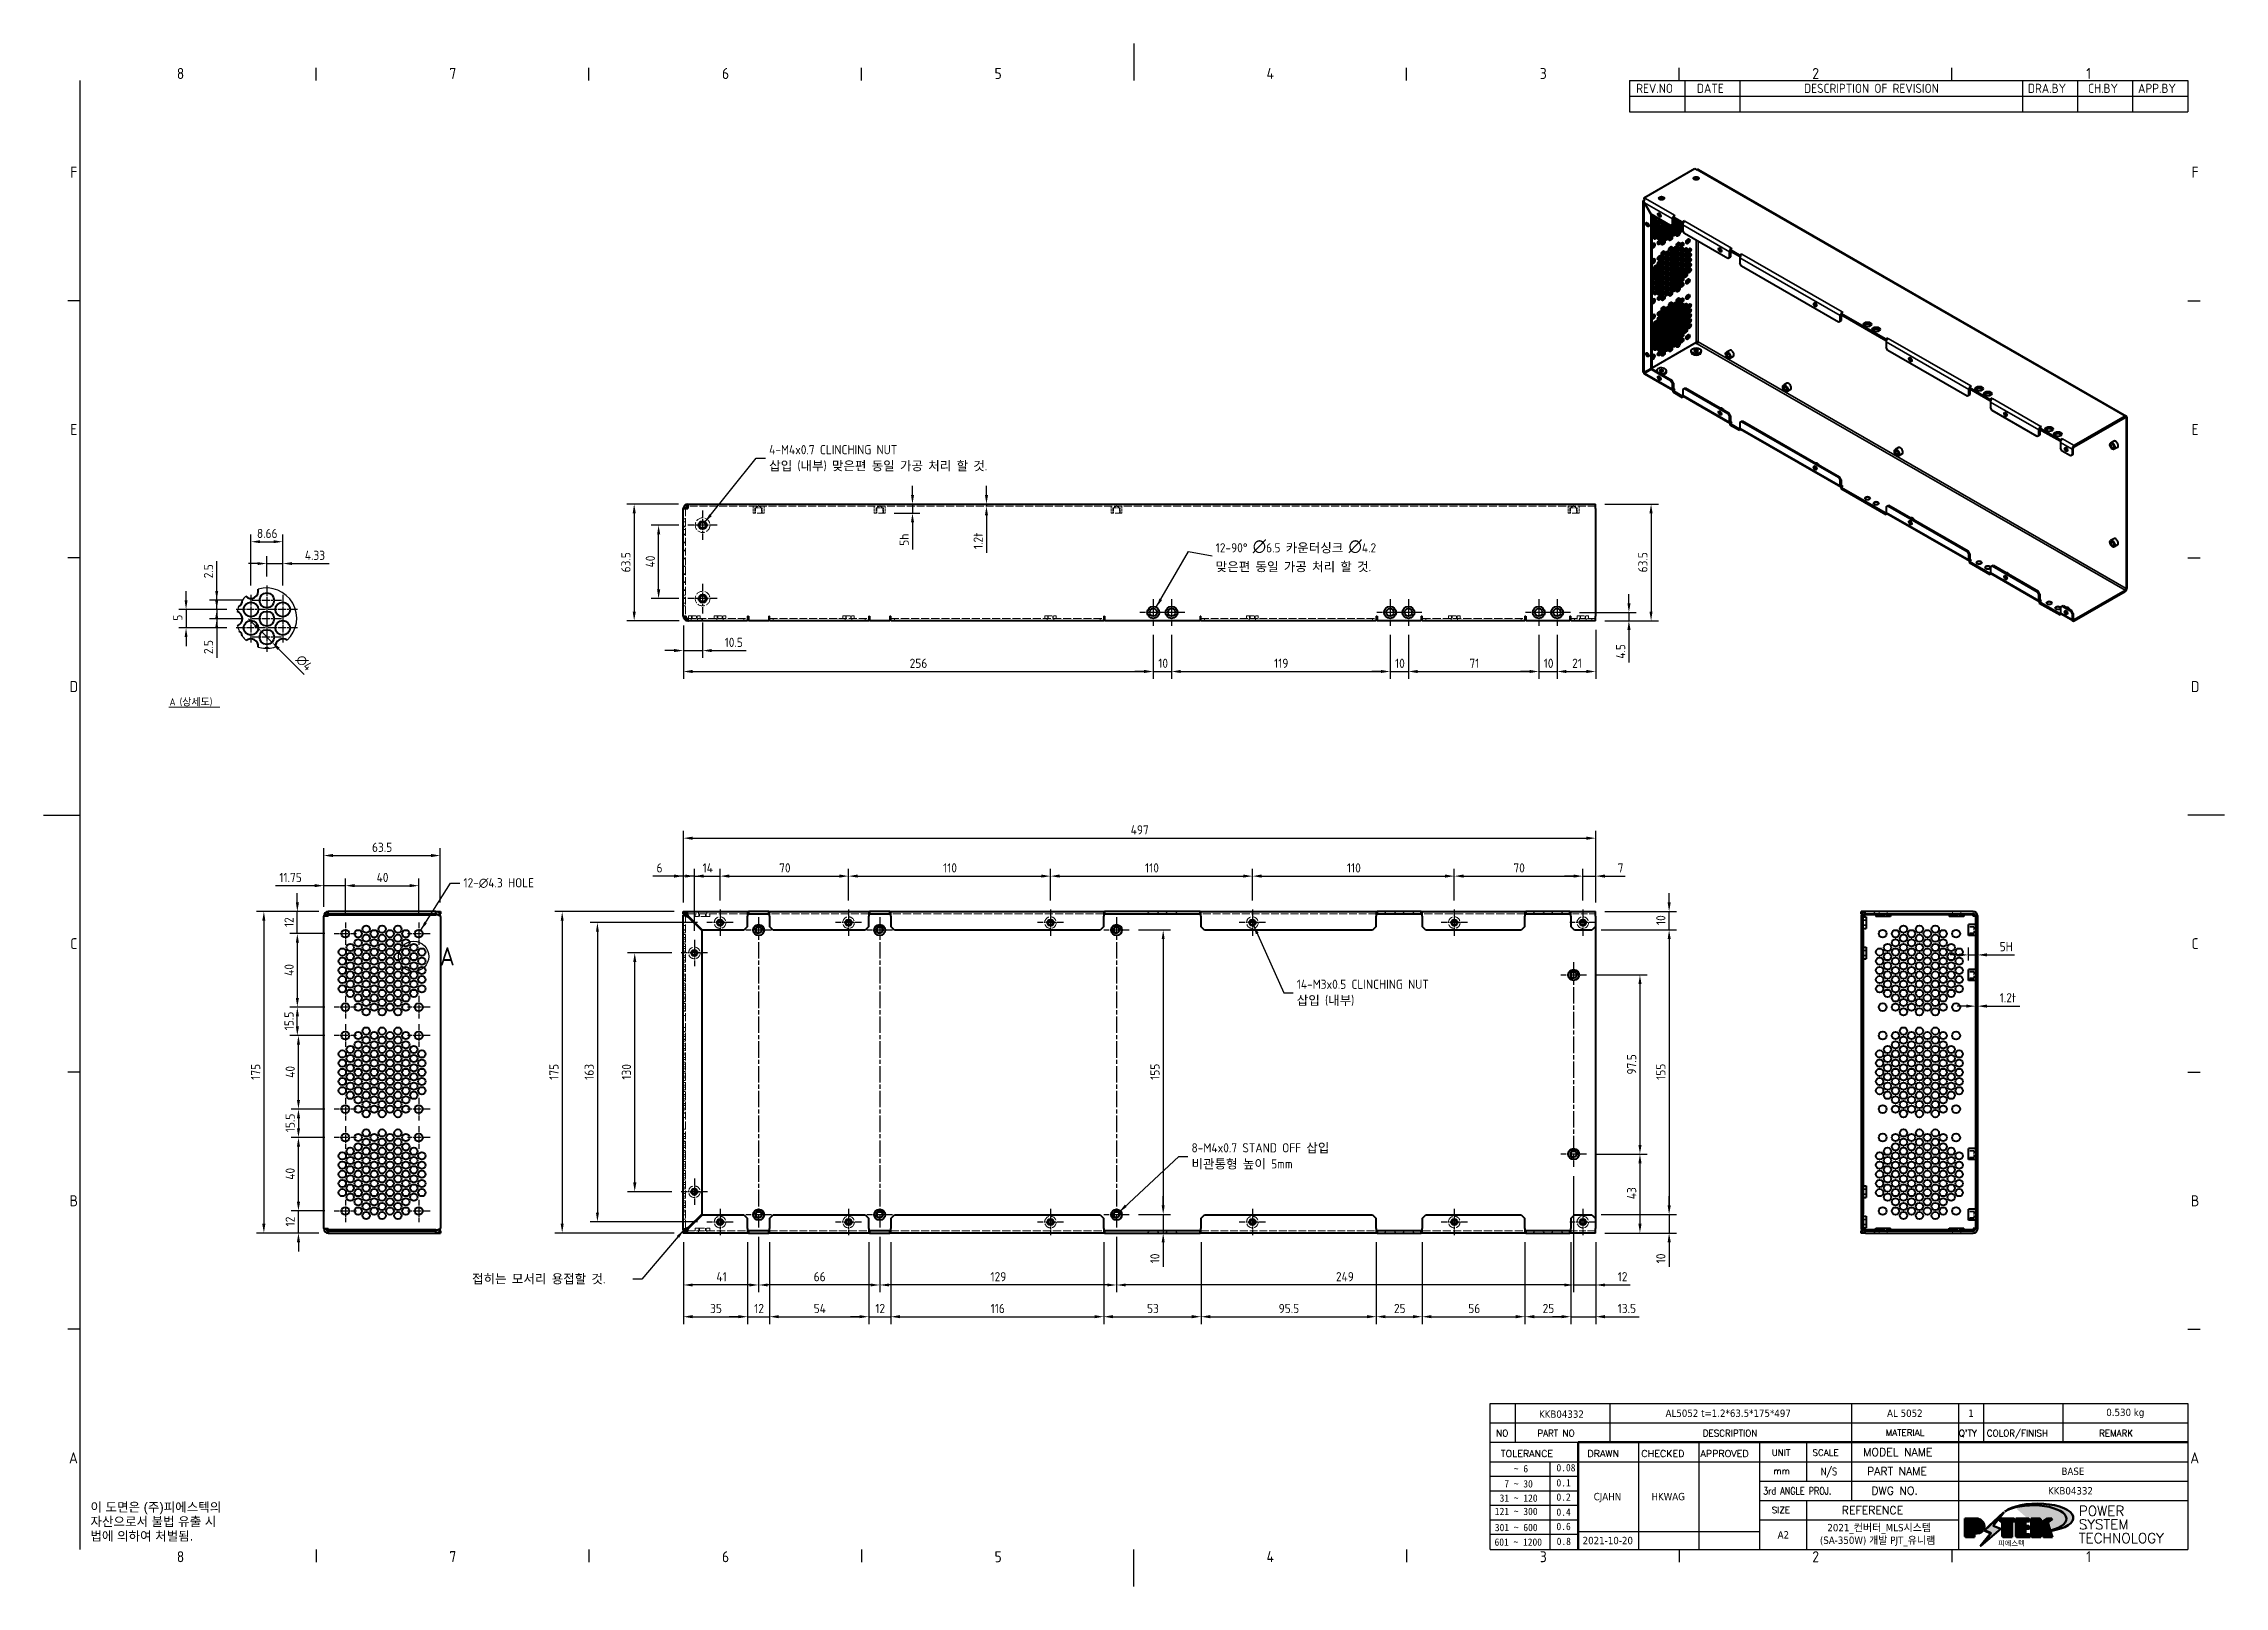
# Model space of a CAD drawing. Header units: millimetres. Extents: x 0 to 1188, y 0 to 840.
import ezdxf
from ezdxf.enums import TextEntityAlignment as Align

# ---------------------------------------------------------------- set-up
doc = ezdxf.new("R2010")
doc.units = ezdxf.units.MM
doc.header["$LTSCALE"] = 2
doc.linetypes.add('CHAIN', pattern=[0.3543, 0.2362, -0.0295, 0.0591, -0.0295])
doc.linetypes.add('DASHED', pattern=[0.2067, 0.1654, -0.0413])
doc.layers.get('0').update_dxf_attribs({"color": 3, "lineweight": 25})
for name, color, linetype, lineweight in [('가려진 것(ISO)', 2, 'DASHED', 18), ('가시적인 것(ISO)', 3, 'Continuous', 40), ('가시적인 좁은 것(ISO)', 3, 'Continuous', 35), ('경계(ISO)', 7, 'Continuous', 25), ('기호(ISO)', 5, 'Continuous', 25), ('끊기 선(JIS)', 7, 'Continuous', 25), ('상세 경계(JIS)', 7, 'Continuous', 25), ('제목(ISO)', 5, 'Continuous', 50), ('중심 표식(ISO)', 1, 'Continuous', 25), ('중심선(ISO)', 1, 'Continuous', 25), ('치수(ISO)', 2, 'Continuous', 25), ('해치(ISO)', 7, 'Continuous', 18)]:
    doc.layers.add(name, color=color, linetype=linetype, lineweight=lineweight)
doc.styles.add('HAN_291', font='')
doc.styles.add('HAN_370', font='', dxfattribs={"width": 2})
doc.styles.add('ISO ProportionalPSTEK', font='isocp.shx')
doc.styles.add('RC_284', font='ROMANC.shx')
doc.styles.add('RC_287', font='ROMANC.shx')
doc.styles.add('RC_292', font='ROMANC.shx')
doc.styles.add('ROMANT_294', font='romant.shx')
doc.styles.add('문자 텍스트_PSTEK_POSCO', font='isocp.shx')
doc.styles.add('부품번호텍스트_PSTEK_POSCO', font='isocp.shx')
doc.styles.add('치수 텍스트_PSTEK_POSCO', font='isocp.shx')
doc.styles.add('텍스트 스타일198', font='tahoma.ttf')
doc.styles.add('텍스트 스타일333', font='ROMANC.shx', dxfattribs={"width": 0.8})
doc.styles.add('텍스트 스타일515', font='isocp.shx')
doc.styles.get('HAN_291').set_extended_font_data('GulimChe')
doc.styles.get('HAN_370').set_extended_font_data('GulimChe')
doc.dimstyles.new('치수_PSTEK_POSCO', dxfattribs={"dimscale": 2, "dimtxt": 2.5, "dimasz": 2.5, "dimexe": 2, "dimexo": 2.5, "dimgap": 1, "dimtad": 1, "dimrnd": 1e-08, "dimdsep": 46, "dimtxsty": '치수 텍스트_PSTEK_POSCO', "dimcen": 0.09, "dimdle": 10, "dimclrd": 7, "dimclre": 7, "dimclrt": 2, "dimadec": 1, "dimazin": 2, "dimtfac": 1, "dimtmove": 0, "dimatfit": 3, "dimfxl": 0, "dimtolj": 1, "dimlwd": -1, "dimlwe": -1, "dimarcsym": 0})
doc.dimstyles.new('치수_PSTEK_POSCO$7', dxfattribs={"dimscale": 2, "dimtxt": 2.5, "dimasz": 2.5, "dimexe": 2, "dimexo": 2.5, "dimgap": 1, "dimtad": 1, "dimrnd": 1e-08, "dimdsep": 46, "dimtxsty": '치수 텍스트_PSTEK_POSCO', "dimcen": 0.09, "dimdle": 10, "dimclrd": 7, "dimclre": 7, "dimclrt": 2, "dimadec": 1, "dimazin": 2, "dimtfac": 1, "dimtmove": 0, "dimatfit": 3, "dimfxl": 0, "dimtolj": 1, "dimlwd": -1, "dimlwe": -1, "dimarcsym": 0})

msp = doc.modelspace()

# ---------------------------------------------------------------- texts
at = {"layer": '기호(ISO)', "color": 2, "char_height": 5, "attachment_point": 4}
for s, insert, width, line_spacing_factor, style in [('{4-M4x0.7 CLINCHING NUT \\P삽입 (내부) 맞은편 동일 가공 처리 할 것.}', (395.245, 614.269), 138.80578, 1.05, '치수 텍스트_PSTEK_POSCO'), ('{12-90° \\fAIGDT|b0|i0;\\H7.0000;n\\fisocp|b0|i0;\\H5.0000;6.5 카운터싱크 \\fAIGDT|b0|i0;\\H7.0000;n\\fisocp|b0|i0;\\H5.0000;4.2\\P맞은편 동일 가공 처리 할 것.}', (638.518, 561.085), 103.09251, 1.05, '치수 텍스트_PSTEK_POSCO'), ('{12-\\fAIGDT|b0|i0;\\H5.0000;n\\fisocp|b0|i0;\\H5.0000;4.3 HOLE}', (228.701, 382.931), 45.51158, 0.4375, '치수 텍스트_PSTEK_POSCO'), ('{14-M3x0.5 CLINCHING NUT \\P삽입 (내부)}', (682.668, 323.191), 86.99362, 1.05, '치수 텍스트_PSTEK_POSCO'), ('{8-M4x0.7 STAND OFF 삽입 \\P비관통형 높이 5mm}', (625.346, 234.137), 90.8037, 1.05, '치수 텍스트_PSTEK_POSCO'), ('{\\fArial|b0|i0;\\H5.0000;이 도면은 (주)피에스텍의\\P자산으로서 불법 유출 시 \\P법에 의하여 처벌됨.}', (25.51, 35.029), 78.61221, 0.944221, '문자 텍스트_PSTEK_POSCO')]:
    msp.add_mtext(s, dxfattribs=dict(at, insert=insert, width=width, line_spacing_factor=line_spacing_factor, style=style))
at = {"layer": '기호(ISO)', "color": 7, "insert": (68.63, 479.176), "char_height": 4, "attachment_point": 7, "style": '텍스트 스타일515'}
msp.add_mtext('A (상세도)', dxfattribs=at)
at = {"layer": '기호(ISO)', "color": 2, "insert": (233.401, 167.203), "char_height": 5, "width": 85.50655, "attachment_point": 4, "style": '치수 텍스트_PSTEK_POSCO'}
msp.add_mtext('{\\fISOCP|b0|i0;\\H5.0000;접히는 모서리 용접할 것.}', dxfattribs=at)

# ---------------------------------------------------------------- blocks, each defined once
blk = doc.blocks.new('경계 Default Border')
at = {"layer": '경계(ISO)'}
for p, q in [((74.25, 410), (74.25, 413.4)), ((148.5, 410), (148.5, 413.4)), ((222.75, 410), (222.75, 413.4)), ((371.25, 410), (371.25, 413.4)), ((445.5, 410), (445.5, 413.4)), ((519.75, 410), (519.75, 413.4)), ((10, 350), (6.6, 350)), ((584, 350), (587.4, 350)), ((10, 280), (6.6, 280)), ((584, 280), (587.4, 280)), ((10, 140), (6.6, 140)), ((584, 140), (587.4, 140)), ((10, 70), (6.6, 70)), ((584, 70), (587.4, 70)), ((74.25, 10), (74.25, 6.6)), ((148.5, 10), (148.5, 6.6)), ((222.75, 10), (222.75, 6.6)), ((371.25, 10), (371.25, 6.6)), ((445.5, 10), (445.5, 6.6)), ((519.75, 10), (519.75, 6.6))]:
    blk.add_line(p, q, dxfattribs=at)
at = {"layer": '경계(ISO)', "flags": 128}
for points in [[(297, 420), (297, 410)], [(10, 10), (10, 410)], [(0, 210), (10, 210)], [(594, 210), (584, 210)], [(297, 0), (297, 10)]]:
    blk.add_lwpolyline(points, dxfattribs=at)
at = {"layer": '경계(ISO)', "color": 2, "char_height": 3, "attachment_point": 7, "style": '문자 텍스트_PSTEK_POSCO'}
for s, insert in [('8', (36.27, 410.37)), ('7', (110.52, 410.39)), ('6', (184.77, 410.37)), ('5', (259.02, 410.37)), ('4', (333.1, 410.4)), ('3', (407.54, 410.37)), ('2', (481.75, 410.37)), ('1', (556.36, 410.4)), ('F', (7.24, 383.5)), ('F', (585.04, 383.5)), ('E', (7.24, 313.47)), ('E', (585.04, 313.47)), ('D', (7.08, 243.47)), ('D', (584.88, 243.47)), ('C', (7.24, 173.47)), ('C', (585.04, 173.47)), ('B', (7.08, 103.47)), ('B', (584.88, 103.47)), ('A', (6.91, 33.49)), ('A', (584.71, 33.49)), ('8', (36.27, 6.57)), ('7', (110.52, 6.59)), ('6', (184.77, 6.57)), ('5', (259.02, 6.57)), ('4', (333.1, 6.6)), ('3', (407.54, 6.57)), ('2', (481.75, 6.57)), ('1', (556.36, 6.6))]:
    blk.add_mtext(s, dxfattribs=dict(at, insert=insert))
blk = doc.blocks.new('제목 블록 PSTEK')
h = blk.add_hatch(color=1)
edge = h.paths.add_edge_path(flags=0)
edge.add_line((314.22, 19.61), (314.22, 17))
edge.add_line((314.22, 17), (314.35, 17))
edge.add_arc((314.35, 17.65), 0.651, 270, 360)
edge.add_line((315, 17.65), (315, 18.96))
edge.add_arc((314.35, 18.96), 0.651, 0, 90)
edge.add_line((314.35, 19.61), (314.22, 19.61))
edge = h.paths.add_edge_path()
edge.add_arc((314.98, 18.29), 1.97, 270, 450)
edge.add_line((314.98, 20.26), (311.77, 20.26))
edge.add_line((311.77, 20.26), (311.77, 15.34))
edge.add_line((311.77, 15.34), (314.22, 15.34))
edge.add_line((314.22, 15.34), (314.22, 16.32))
edge.add_line((314.22, 16.32), (314.98, 16.32))
h = blk.add_hatch(color=252)
edge = h.paths.add_edge_path()
edge.add_arc((314.98, 18.29), 1.97, 270, 406.82787)
edge.add_arc((315.16, 18.14), 1.97, -90, 53.56098, ccw=False)
edge.add_line((315.16, 16.17), (314.4, 16.17))
edge.add_line((314.4, 16.17), (314.4, 15.19))
edge.add_line((314.4, 15.19), (311.94, 15.19))
edge.add_line((311.94, 15.19), (311.94, 15.34))
edge.add_line((311.94, 15.34), (314.22, 15.34))
edge.add_line((314.22, 15.34), (314.22, 16.32))
edge.add_line((314.22, 16.32), (314.98, 16.32))
h = blk.add_hatch(color=252)
edge = h.paths.add_edge_path()
edge.add_line((314.4, 19.46), (314.53, 19.46))
edge.add_arc((314.53, 18.81), 0.651, 60.41893, 90, ccw=False)
edge.add_arc((314.35, 18.96), 0.651, 39.96992, 90)
edge.add_line((314.35, 19.61), (314.22, 19.61))
edge.add_line((314.22, 19.61), (314.22, 17))
edge.add_line((314.22, 17), (314.35, 17))
edge.add_arc((314.35, 17.65), 0.651, 270, 274.69308)
edge.add_line((314.4, 17), (314.4, 19.46))
for color, points in [(252, [(317.22, 17.06), (322.03, 21.63), (322.28, 21.94), (317.05, 16.98), (318.75, 16.19), (316, 12.72), (316.34, 13), (318.92, 16.27)]), (5, [(321.62, 17.42), (319.53, 18.25), (322.45, 22.02), (317.22, 17.06), (318.92, 16.27), (316.17, 12.8)]), (1, [(324.48, 19.61), (325.24, 19.61), (325.24, 20.26), (321.23, 20.26), (321.23, 19.61), (321.98, 19.61), (321.98, 15.34), (324.48, 15.34)]), (252, [(321.98, 19.61), (321.4, 19.61), (321.4, 19.46), (321.98, 19.46)]), (252, [(324.66, 19.46), (325.42, 19.46), (325.42, 20.11), (325.24, 20.11), (325.24, 19.61), (324.48, 19.61), (324.48, 15.34), (322.16, 15.34), (322.16, 15.19), (324.66, 15.19)]), (1, [(329.23, 20.26), (325.66, 20.26), (325.66, 15.34), (329.36, 15.34), (329.36, 15.99), (328.11, 15.99), (328.11, 17.56), (329.23, 17.56), (329.23, 18.26), (328.11, 18.26), (328.11, 19.61), (329.23, 19.61)]), (252, [(328.29, 19.46), (329.41, 19.46), (329.41, 20.11), (329.23, 20.11), (329.23, 19.61), (328.11, 19.61), (328.11, 18.26), (328.29, 18.26)]), (252, [(328.29, 17.42), (329.41, 17.42), (329.41, 18.11), (329.23, 18.11), (329.23, 17.56), (328.11, 17.56), (328.11, 15.99), (328.29, 15.99)]), (1, [(332.33, 20.26), (329.86, 20.26), (329.86, 15.34), (332.33, 15.34), (332.33, 17.43), (333.07, 15.34), (335.49, 15.34), (334.25, 19.31), (335.44, 20.26), (334.31, 20.26), (332.33, 19)]), (252, [(332.51, 20.11), (332.33, 20.11), (332.33, 19), (332.51, 19.11)]), (252, [(335.62, 20.11), (335.25, 20.11), (334.25, 19.31), (335.49, 15.34), (333.2, 15.34), (333.25, 15.19), (335.66, 15.19), (334.43, 19.16)]), (252, [(329.54, 15.85), (329.36, 15.85), (329.36, 15.34), (325.83, 15.34), (325.83, 15.19), (329.54, 15.19)]), (252, [(332.51, 16.93), (332.33, 17.43), (332.33, 15.34), (330.04, 15.34), (330.04, 15.19), (332.51, 15.19)])]:
    blk.add_hatch(color=color).paths.add_polyline_path(points)
at = {"layer": '해치(ISO)'}
h = blk.add_hatch(color=140, dxfattribs=at)
edge = h.paths.add_edge_path()
edge.add_ellipse((330.37, 20.16), major_axis=(9.1, 0), ratio=0.40699, start_angle=301.30985, end_angle=507.74369)
edge.add_ellipse((331.53, 20.46), major_axis=(-9.82, 0), ratio=0.39426, start_angle=111.51207, end_angle=334.47025, ccw=False)
edge.add_line((335.14, 16.86), (335.1, 16.99))
at = {"color": 180}
for p, q in [((182.48, 11.79), (182.48, 51.57)), ((182.48, 51.57), (372.48, 51.57)), ((189.27, 51.57), (189.27, 41.01)), ((215.22, 41.01), (215.22, 51.57)), ((280.88, 51.57), (280.88, 41.01)), ((310.09, 51.57), (310.09, 41.01)), ((316.9, 51.57), (316.9, 41.01)), ((338.46, 51.57), (338.46, 41.01)), ((372.48, 51.57), (372.48, 11.79)), ((182.48, 46.29), (372.48, 46.29)), ((182.48, 41.01), (206.45, 41.01)), ((182.48, 35.73), (206.45, 35.73)), ((198.86, 12.03), (198.86, 35.73)), ((206.45, 35.73), (372.48, 35.73)), ((222.94, 11.79), (222.94, 41.01)), ((239.43, 11.79), (239.43, 41.01)), ((255.92, 11.79), (255.92, 41.01)), ((268.69, 41.01), (268.69, 30.45)), ((280.88, 41.01), (280.88, 25.17)), ((310.09, 41.01), (310.09, 11.79)), ((182.48, 31.78), (206.45, 31.78)), ((255.92, 30.45), (372.48, 30.45)), ((182.48, 27.83), (206.45, 27.83)), ((182.48, 23.88), (206.45, 23.88)), ((255.92, 25.17), (372.48, 25.17)), ((268.69, 25.17), (268.69, 11.79)), ((182.48, 19.93), (206.45, 19.93)), ((255.92, 19.89), (310.09, 19.89)), ((182.48, 15.98), (206.45, 15.98)), ((206.45, 16.74), (255.92, 16.74)), ((182.48, 11.79), (372.48, 11.79))]:
    blk.add_line(p, q, dxfattribs=at)
at = {"color": 7, "lineweight": 50}
for p, q in [((206.45, 11.79), (206.45, 41.01)), ((206.45, 41.01), (372.48, 41.01))]:
    blk.add_line(p, q, dxfattribs=at)
at = {"color": 7}
for p, q in [((314.98, 20.26), (311.77, 20.26)), ((311.77, 20.26), (311.77, 15.34)), ((314.98, 20.26), (311.77, 20.26)), ((311.77, 20.26), (311.77, 15.34)), ((314.22, 17), (314.22, 19.61)), ((314.22, 19.61), (314.35, 19.61)), ((314.35, 19.61), (314.22, 19.61)), ((314.22, 19.61), (314.22, 17)), ((314.22, 17), (314.22, 19.61)), ((314.22, 19.61), (314.35, 19.61)), ((314.4, 19.46), (314.53, 19.46)), ((314.4, 17), (314.4, 19.46)), ((315, 18.96), (315, 17.65)), ((315, 18.96), (315, 17.65)), ((322.28, 21.94), (317.05, 16.98)), ((322.45, 22.02), (317.22, 17.06)), ((317.22, 17.06), (322.03, 21.63)), ((319.53, 18.25), (322.45, 22.02)), ((321.62, 17.42), (319.53, 18.25)), ((325.24, 20.26), (321.23, 20.26)), ((321.23, 20.26), (321.23, 19.61)), ((325.24, 20.26), (321.23, 20.26)), ((321.23, 20.26), (321.23, 19.61)), ((321.23, 19.61), (321.98, 19.61)), ((321.23, 19.61), (321.98, 19.61)), ((321.4, 19.61), (321.4, 19.46)), ((321.98, 19.61), (321.4, 19.61)), ((321.4, 19.46), (321.98, 19.46)), ((321.98, 19.61), (321.98, 15.34)), ((321.98, 19.46), (321.98, 19.61)), ((321.98, 19.61), (321.98, 15.34)), ((322.03, 21.63), (322.28, 21.94)), ((324.48, 19.61), (325.24, 19.61)), ((324.48, 15.34), (324.48, 19.61)), ((325.24, 19.61), (324.48, 19.61)), ((324.48, 19.61), (324.48, 15.34)), ((324.48, 19.61), (325.24, 19.61)), ((324.48, 15.34), (324.48, 19.61)), ((324.66, 19.46), (325.42, 19.46)), ((324.66, 15.19), (324.66, 19.46)), ((325.24, 19.61), (325.24, 20.26)), ((325.24, 19.61), (325.24, 20.26)), ((325.42, 20.11), (325.24, 20.11)), ((325.24, 20.11), (325.24, 19.61)), ((325.42, 19.46), (325.42, 20.11)), ((329.23, 20.26), (325.66, 20.26)), ((325.66, 20.26), (325.66, 15.34)), ((325.66, 20.26), (325.66, 15.34)), ((329.23, 20.26), (325.66, 20.26)), ((328.11, 18.26), (328.11, 19.61)), ((328.11, 19.61), (329.23, 19.61)), ((329.23, 19.61), (328.11, 19.61)), ((328.11, 19.61), (328.11, 18.26)), ((328.11, 18.26), (328.11, 19.61)), ((328.11, 19.61), (329.23, 19.61)), ((329.23, 18.26), (328.11, 18.26)), ((328.11, 18.26), (328.29, 18.26)), ((329.23, 18.26), (328.11, 18.26)), ((328.29, 18.26), (328.29, 19.46)), ((328.29, 19.46), (329.41, 19.46)), ((329.23, 19.61), (329.23, 20.26)), ((329.23, 19.61), (329.23, 20.26)), ((329.41, 20.11), (329.23, 20.11)), ((329.23, 20.11), (329.23, 19.61)), ((329.23, 17.56), (329.23, 18.26)), ((329.23, 17.56), (329.23, 18.26)), ((329.41, 18.11), (329.23, 18.11)), ((329.23, 18.11), (329.23, 17.56)), ((329.41, 19.46), (329.41, 20.11)), ((329.41, 17.42), (329.41, 18.11)), ((332.33, 20.26), (329.86, 20.26)), ((329.86, 20.26), (329.86, 15.34)), ((329.86, 20.26), (329.86, 15.34)), ((332.33, 20.26), (329.86, 20.26)), ((334.31, 20.26), (332.33, 19)), ((332.33, 19), (332.33, 20.26)), ((334.31, 20.26), (332.33, 19)), ((332.33, 19), (332.33, 20.26)), ((332.51, 20.11), (332.33, 20.11)), ((332.33, 20.11), (332.33, 19)), ((332.33, 19), (332.51, 19.11)), ((332.51, 19.11), (332.51, 20.11)), ((334.25, 19.31), (335.44, 20.26)), ((334.25, 19.31), (335.44, 20.26)), ((335.25, 20.11), (334.25, 19.31)), ((335.49, 15.34), (334.25, 19.31)), ((334.25, 19.31), (335.49, 15.34)), ((335.49, 15.34), (334.25, 19.31)), ((335.44, 20.26), (334.31, 20.26)), ((335.44, 20.26), (334.31, 20.26)), ((334.43, 19.16), (335.62, 20.11)), ((335.66, 15.19), (334.43, 19.16)), ((335.62, 20.11), (335.25, 20.11)), ((311.77, 15.34), (314.22, 15.34)), ((311.77, 15.34), (314.22, 15.34)), ((314.22, 15.34), (311.94, 15.34)), ((311.94, 15.34), (311.94, 15.19)), ((311.94, 15.19), (314.4, 15.19)), ((314.35, 17), (314.22, 17)), ((314.22, 17), (314.35, 17)), ((314.35, 17), (314.22, 17)), ((314.22, 16.32), (314.98, 16.32)), ((314.22, 15.34), (314.22, 16.32)), ((314.98, 16.32), (314.22, 16.32)), ((314.22, 16.32), (314.22, 15.34)), ((314.22, 16.32), (314.98, 16.32)), ((314.22, 15.34), (314.22, 16.32)), ((314.4, 16.17), (315.16, 16.17)), ((314.4, 15.19), (314.4, 16.17)), ((318.75, 16.19), (316, 12.72)), ((316, 12.72), (316.34, 13)), ((316.17, 12.8), (321.62, 17.42)), ((318.92, 16.27), (316.17, 12.8)), ((316.34, 13), (318.92, 16.27)), ((317.05, 16.98), (318.75, 16.19)), ((318.92, 16.27), (317.22, 17.06)), ((317.22, 17.06), (318.92, 16.27)), ((321.98, 15.34), (324.48, 15.34)), ((321.98, 15.34), (324.48, 15.34)), ((324.48, 15.34), (322.16, 15.34)), ((322.16, 15.34), (322.16, 15.19)), ((322.16, 15.19), (324.66, 15.19)), ((325.66, 15.34), (329.36, 15.34)), ((325.66, 15.34), (329.36, 15.34)), ((329.36, 15.34), (325.83, 15.34)), ((325.83, 15.34), (325.83, 15.19)), ((325.83, 15.19), (329.54, 15.19)), ((328.11, 17.56), (329.23, 17.56)), ((328.11, 15.99), (328.11, 17.56)), ((329.23, 17.56), (328.11, 17.56)), ((328.11, 17.56), (328.11, 15.99)), ((328.11, 17.56), (329.23, 17.56)), ((328.11, 15.99), (328.11, 17.56)), ((329.36, 15.99), (328.11, 15.99)), ((328.11, 15.99), (328.29, 15.99)), ((329.36, 15.99), (328.11, 15.99)), ((328.29, 15.99), (328.29, 17.42)), ((328.29, 17.42), (329.41, 17.42)), ((329.36, 15.34), (329.36, 15.99)), ((329.36, 15.34), (329.36, 15.99)), ((329.54, 15.85), (329.36, 15.85)), ((329.36, 15.85), (329.36, 15.34)), ((329.54, 15.19), (329.54, 15.85)), ((329.86, 15.34), (332.33, 15.34)), ((329.86, 15.34), (332.33, 15.34)), ((332.33, 15.34), (330.04, 15.34)), ((330.04, 15.34), (330.04, 15.19)), ((330.04, 15.19), (332.51, 15.19)), ((332.33, 17.43), (333.07, 15.34)), ((332.33, 15.34), (332.33, 17.43)), ((332.51, 16.93), (332.33, 17.43)), ((332.33, 17.43), (332.33, 15.34)), ((332.33, 17.43), (333.07, 15.34)), ((332.33, 15.34), (332.33, 17.43)), ((332.51, 15.19), (332.51, 16.93)), ((333.07, 15.34), (335.49, 15.34)), ((333.07, 15.34), (335.49, 15.34)), ((335.49, 15.34), (333.2, 15.34)), ((333.2, 15.34), (333.25, 15.19)), ((333.25, 15.19), (335.66, 15.19)), ((345.04, 17.5), (344.99, 17.69))]:
    blk.add_line(p, q, dxfattribs=at)
at = {"color": 1}
for p, q in [((314.98, 20.26), (311.77, 20.26)), ((311.77, 20.26), (311.77, 15.34)), ((314.22, 17), (314.22, 19.61)), ((314.22, 19.61), (314.35, 19.61)), ((315, 18.96), (315, 17.65)), ((325.24, 20.26), (321.23, 20.26)), ((321.23, 20.26), (321.23, 19.61)), ((321.23, 19.61), (321.98, 19.61)), ((321.98, 19.61), (321.98, 15.34)), ((324.48, 19.61), (325.24, 19.61)), ((324.48, 15.34), (324.48, 19.61)), ((325.24, 19.61), (325.24, 20.26)), ((329.23, 20.26), (325.66, 20.26)), ((325.66, 20.26), (325.66, 15.34)), ((328.11, 18.26), (328.11, 19.61)), ((328.11, 19.61), (329.23, 19.61)), ((329.23, 18.26), (328.11, 18.26)), ((329.23, 19.61), (329.23, 20.26)), ((329.23, 17.56), (329.23, 18.26)), ((332.33, 20.26), (329.86, 20.26)), ((329.86, 20.26), (329.86, 15.34)), ((334.31, 20.26), (332.33, 19)), ((332.33, 19), (332.33, 20.26)), ((334.25, 19.31), (335.44, 20.26)), ((335.49, 15.34), (334.25, 19.31)), ((335.44, 20.26), (334.31, 20.26)), ((311.77, 15.34), (314.22, 15.34)), ((314.35, 17), (314.22, 17)), ((314.22, 16.32), (314.98, 16.32)), ((314.22, 15.34), (314.22, 16.32)), ((321.98, 15.34), (324.48, 15.34)), ((325.66, 15.34), (329.36, 15.34)), ((328.11, 17.56), (329.23, 17.56)), ((328.11, 15.99), (328.11, 17.56)), ((329.36, 15.99), (328.11, 15.99)), ((329.36, 15.34), (329.36, 15.99)), ((329.86, 15.34), (332.33, 15.34)), ((332.33, 17.43), (333.07, 15.34)), ((332.33, 15.34), (332.33, 17.43)), ((333.07, 15.34), (335.49, 15.34))]:
    blk.add_line(p, q, dxfattribs=at)
at = {"color": 5}
for p, q in [((322.45, 22.02), (317.22, 17.06)), ((319.53, 18.25), (322.45, 22.02)), ((321.62, 17.42), (319.53, 18.25)), ((316.17, 12.8), (321.62, 17.42)), ((318.92, 16.27), (316.17, 12.8)), ((317.22, 17.06), (318.92, 16.27))]:
    blk.add_line(p, q, dxfattribs=at)
at = {"color": 7}
for centre, radius, start, end in [((314.35, 18.96), 0.651, 0, 90), ((314.35, 18.96), 0.651, 39.96992, 90), ((314.35, 18.96), 0.651, 0, 90), ((314.53, 18.81), 0.651, 60.41893, 90), ((314.98, 18.29), 1.97, 270, 90), ((314.98, 18.29), 1.97, 270, 90), ((314.98, 18.29), 1.97, 270, 46.82787), ((315.16, 18.14), 1.97, 270, 53.56098), ((314.35, 17.65), 0.651, 270, 0), ((314.35, 17.65), 0.651, 270, 0), ((314.35, 17.65), 0.651, 270, 274.69308)]:
    blk.add_arc(centre, radius, start, end, dxfattribs=at)
at = {"color": 1}
for centre, radius, start, end in [((314.35, 18.96), 0.651, 0, 90), ((314.98, 18.29), 1.97, 270, 90), ((314.35, 17.65), 0.651, 270, 0)]:
    blk.add_arc(centre, radius, start, end, dxfattribs=at)
at = {"layer": '제목(ISO)', "lineweight": 18}
blk.add_line((182.48, 35.73), (182.48, 11.79), dxfattribs=at)
at = {"layer": '제목(ISO)'}
for p, q in [((314.98, 20.26), (311.77, 20.26)), ((311.77, 20.26), (311.77, 15.34)), ((314.22, 17), (314.22, 19.61)), ((314.22, 19.61), (314.35, 19.61)), ((314.35, 19.61), (314.22, 19.61)), ((314.22, 19.61), (314.22, 17)), ((314.4, 19.46), (314.53, 19.46)), ((314.4, 17), (314.4, 19.46)), ((315, 18.96), (315, 17.65)), ((322.28, 21.94), (317.05, 16.98)), ((322.45, 22.02), (317.22, 17.06)), ((317.22, 17.06), (322.03, 21.63)), ((319.53, 18.25), (322.45, 22.02)), ((321.62, 17.42), (319.53, 18.25)), ((325.24, 20.26), (321.23, 20.26)), ((321.23, 20.26), (321.23, 19.61)), ((321.23, 19.61), (321.98, 19.61)), ((321.98, 19.61), (321.4, 19.61)), ((321.4, 19.61), (321.4, 19.46)), ((321.4, 19.46), (321.98, 19.46)), ((321.98, 19.61), (321.98, 15.34)), ((321.98, 19.46), (321.98, 19.61)), ((322.03, 21.63), (322.28, 21.94)), ((324.48, 19.61), (325.24, 19.61)), ((324.48, 15.34), (324.48, 19.61)), ((325.24, 19.61), (324.48, 19.61)), ((324.48, 19.61), (324.48, 15.34)), ((324.66, 19.46), (325.42, 19.46)), ((324.66, 15.19), (324.66, 19.46)), ((325.24, 19.61), (325.24, 20.26)), ((325.42, 20.11), (325.24, 20.11)), ((325.24, 20.11), (325.24, 19.61)), ((325.42, 19.46), (325.42, 20.11)), ((329.23, 20.26), (325.66, 20.26)), ((325.66, 20.26), (325.66, 15.34)), ((328.11, 18.26), (328.11, 19.61)), ((328.11, 19.61), (329.23, 19.61)), ((329.23, 19.61), (328.11, 19.61)), ((328.11, 19.61), (328.11, 18.26)), ((329.23, 18.26), (328.11, 18.26)), ((328.11, 18.26), (328.29, 18.26)), ((328.29, 19.46), (329.41, 19.46)), ((328.29, 18.26), (328.29, 19.46)), ((329.23, 19.61), (329.23, 20.26)), ((329.41, 20.11), (329.23, 20.11)), ((329.23, 20.11), (329.23, 19.61)), ((329.23, 17.56), (329.23, 18.26)), ((329.41, 18.11), (329.23, 18.11)), ((329.23, 18.11), (329.23, 17.56)), ((329.41, 19.46), (329.41, 20.11)), ((329.41, 17.42), (329.41, 18.11)), ((332.33, 20.26), (329.86, 20.26)), ((329.86, 20.26), (329.86, 15.34)), ((334.31, 20.26), (332.33, 19)), ((332.33, 19), (332.33, 20.26)), ((332.51, 20.11), (332.33, 20.11)), ((332.33, 20.11), (332.33, 19)), ((332.33, 19), (332.51, 19.11)), ((332.51, 19.11), (332.51, 20.11)), ((334.25, 19.31), (335.44, 20.26)), ((335.25, 20.11), (334.25, 19.31)), ((335.49, 15.34), (334.25, 19.31)), ((334.25, 19.31), (335.49, 15.34)), ((335.44, 20.26), (334.31, 20.26)), ((334.43, 19.16), (335.62, 20.11)), ((335.66, 15.19), (334.43, 19.16)), ((335.62, 20.11), (335.25, 20.11)), ((311.77, 15.34), (314.22, 15.34)), ((314.22, 15.34), (311.94, 15.34)), ((311.94, 15.34), (311.94, 15.19)), ((311.94, 15.19), (314.4, 15.19)), ((314.35, 17), (314.22, 17)), ((314.22, 17), (314.35, 17)), ((314.22, 15.34), (314.22, 16.32)), ((314.22, 16.32), (314.98, 16.32)), ((314.98, 16.32), (314.22, 16.32)), ((314.22, 16.32), (314.22, 15.34)), ((314.4, 15.19), (314.4, 16.17)), ((314.4, 16.17), (315.16, 16.17)), ((318.75, 16.19), (316, 12.72)), ((316, 12.72), (316.34, 13)), ((316.17, 12.8), (321.62, 17.42)), ((318.92, 16.27), (316.17, 12.8)), ((316.34, 13), (318.92, 16.27)), ((317.05, 16.98), (318.75, 16.19)), ((317.22, 17.06), (318.92, 16.27)), ((318.92, 16.27), (317.22, 17.06)), ((321.98, 15.34), (324.48, 15.34)), ((324.48, 15.34), (322.16, 15.34)), ((322.16, 15.34), (322.16, 15.19)), ((322.16, 15.19), (324.66, 15.19)), ((325.66, 15.34), (329.36, 15.34)), ((329.36, 15.34), (325.83, 15.34)), ((325.83, 15.34), (325.83, 15.19)), ((325.83, 15.19), (329.54, 15.19)), ((328.11, 15.99), (328.11, 17.56)), ((328.11, 17.56), (329.23, 17.56)), ((329.23, 17.56), (328.11, 17.56)), ((328.11, 17.56), (328.11, 15.99)), ((329.36, 15.99), (328.11, 15.99)), ((328.11, 15.99), (328.29, 15.99)), ((328.29, 17.42), (329.41, 17.42)), ((328.29, 15.99), (328.29, 17.42)), ((329.36, 15.34), (329.36, 15.99)), ((329.54, 15.85), (329.36, 15.85)), ((329.36, 15.85), (329.36, 15.34)), ((329.54, 15.19), (329.54, 15.85)), ((329.86, 15.34), (332.33, 15.34)), ((332.33, 15.34), (330.04, 15.34)), ((330.04, 15.34), (330.04, 15.19)), ((330.04, 15.19), (332.51, 15.19)), ((332.33, 15.34), (332.33, 17.43)), ((332.33, 17.43), (333.07, 15.34)), ((332.51, 16.93), (332.33, 17.43)), ((332.33, 17.43), (332.33, 15.34)), ((332.51, 15.19), (332.51, 16.93)), ((333.07, 15.34), (335.49, 15.34)), ((335.49, 15.34), (333.2, 15.34)), ((333.2, 15.34), (333.25, 15.19)), ((333.25, 15.19), (335.66, 15.19))]:
    blk.add_line(p, q, dxfattribs=at)
at = {"layer": '제목(ISO)', "color": 4}
blk.add_line((335.14, 16.86), (335.1, 16.99), dxfattribs=at)
at = {"layer": '제목(ISO)'}
for centre, radius, start, end in [((314.35, 18.96), 0.651, 0, 90), ((314.35, 18.96), 0.651, 39.96992, 90), ((314.53, 18.81), 0.651, 60.41893, 90), ((314.98, 18.29), 1.97, 46.82787, 90), ((314.98, 18.29), 1.97, 270, 46.82787), ((314.98, 18.29), 1.97, 270, 46.82787), ((315.16, 18.14), 1.97, 270, 53.56098), ((314.35, 17.65), 0.651, 270, 0), ((314.35, 17.65), 0.651, 270, 274.69308)]:
    blk.add_arc(centre, radius, start, end, dxfattribs=at)
at = {"layer": '제목(ISO)', "color": 4}
for centre, major_axis, ratio, start_param, end_param in [((331.53, 20.46), (9.82, 0), 0.39426, 5.087845, 8.9792), ((330.37, 20.16), (9.1, 0), 0.40699, 5.258849, 8.861799)]:
    blk.add_ellipse(centre, major_axis=major_axis, ratio=ratio, start_param=start_param, end_param=end_param, dxfattribs=at)
at = {"color": 2}
for s, height, style, p in [('NO', 1.742, 'RC_284', (184.14, 42.62)), ('PART NO', 1.742, 'RC_284', (195.34, 42.62)), ('DESCRIPTION', 1.7424, 'RC_284', (240.4, 42.62)), ("Q'TY", 1.742, 'RC_284', (310.14, 42.62)), ('COLOR/FINISH', 1.7424, 'RC_284', (317.77, 42.62)), ('REMARK', 1.742, 'RC_284', (348.35, 42.62)), (' TOLERANCE', 1.9, 'RC_287', (184.09, 37.01)), ('DRAWN', 1.9, 'RC_287', (208.98, 37.01)), ('CHECKED', 1.9, 'RC_287', (223.69, 37.01)), ('APPROVED', 1.9, 'RC_287', (239.78, 37.01)), ('UNIT', 1.742, 'RC_284', (259.17, 37.34)), ('SCALE', 1.742, 'RC_284', (270.29, 37.34)), ('MODEL NAME', 2.178, 'RC_292', (284.1, 37.25)), ('  7 ~ 30', 2, 'HAN_291', (183.77, 28.71)), ('    ~ 6', 2, 'HAN_291', (183.77, 32.82)), ('0.08', 2, 'HAN_291', (200.55, 33.1)), ('0.1', 2, 'HAN_291', (200.55, 28.99)), ('mm', 1.742, 'RC_284', (259.65, 32.35)), ('PART NAME', 2.178, 'RC_292', (285.14, 32.03)), (' 31 ~ 120', 2, 'HAN_291', (183.77, 24.83)), ('0.2', 2, 'HAN_291', (200.55, 25.11)), (' DWG NO.', 2.178, 'RC_292', (284.81, 26.75)), ('301 ~ 600', 2, 'HAN_291', (183.77, 16.83)), ('121 ~ 300', 2, 'HAN_291', (183.77, 21.21)), ('0.4', 2, 'HAN_291', (200.55, 21)), ('0.6', 2, 'HAN_291', (200.55, 17.12)), ('SIZE', 1.742, 'RC_284', (259.17, 21.69)), ('REFERENCE', 2.178, 'RC_292', (278.27, 21.43)), ('601 ~ 1200', 2, 'HAN_291', (183.68, 12.85)), ('0.8', 2, 'HAN_291', (200.61, 13.06))]:
    blk.add_text(s, height=height, dxfattribs=dict(at, style=style)).set_placement(p)
at = {"color": 2, "style": 'RC_284'}
blk.add_text('MATERIAL', height=1.742, dxfattribs=at).set_placement((295.48, 43.65), align=Align.MIDDLE_CENTER)
at = {"color": 7, "style": '텍스트 스타일333', "width": 0.8}
blk.add_text('N/S', height=2, dxfattribs=at).set_placement((274.78, 33.09), align=Align.MIDDLE_CENTER)
at = {"color": 2, "style": '텍스트 스타일333', "width": 0.8}
blk.add_text('3rd ANGLE PROJ.', height=2, dxfattribs=at).set_placement((256.84, 26.76))
at = {"color": 7, "style": 'ROMANT_294'}
for s, p in [('POWER', (342.83, 20.97)), ('SYSTEM', (342.83, 17.33)), ('TECHNOLOGY', (342.83, 13.57))]:
    blk.add_text(s, height=2.7, dxfattribs=at).set_placement(p)
at = {"color": 7, "insert": (320.85, 14.21), "char_height": 1.4, "attachment_point": 1, "line_spacing_factor": 0.332, "style": 'HAN_370'}
blk.add_mtext('\\fHY견고딕|b0|i0;\\H1.4000;피에스텍', dxfattribs=at)
at = {"layer": '제목(ISO)', "color": 7, "style": '텍스트 스타일198'}
for tag, p in [('부품_번호_001', (195.8, 47.68)), ('설명_001', (230.26, 47.92)), ('재질_001', (290.6, 47.93)), ("3._Q'TY_001", (312.71, 47.92)), ('질량\\P3;_001', (350.3, 48.16)), ('제목_001', (338.11, 32.12)), ('설계자_001', (210.68, 25.23)), ('점검자_001', (226.43, 25.23)), ('부품_번호_001', (334.45, 26.81)), ('프로젝트_001', (274.33, 16.78)), ('작성_날짜_001', (207.67, 13.27)), ('시트_크기_001', (260.79, 14.82)), ('프로젝트_002', (272.3, 13.36))]:
    blk.add_attdef(tag, p, '', height=2, dxfattribs=at)
for tag, p in [('4._COLOR', (327.68, 48.93)), ('1._MODEL_NAME', (341.23, 38.37)), ('엔지니어링_승인자', (247.67, 26.23)), ('점검_날짜', (231.18, 14.27)), ('엔지니어링_승인_날짜', (247.67, 14.27))]:
    blk.add_attdef(tag, text='', height=2, dxfattribs=at).set_placement(p, align=Align.MIDDLE_CENTER)
blk = doc.blocks.new('리비전 내역')
at = {"layer": '기호(ISO)'}
for p, q in [((432, 410), (584, 410)), ((432, 410), (432, 405.72)), ((447, 410), (447, 405.72)), ((462, 410), (462, 405.72)), ((539, 410), (539, 405.72)), ((554, 410), (554, 405.72)), ((569, 410), (569, 405.72)), ((584, 410), (584, 405.72)), ((432, 405.72), (584, 405.72)), ((432, 405.72), (432, 401.44)), ((447, 405.72), (447, 401.44)), ((462, 405.72), (462, 401.44)), ((539, 405.72), (539, 401.44)), ((554, 405.72), (554, 401.44)), ((569, 405.72), (569, 401.44)), ((584, 405.72), (584, 401.44)), ((432, 401.44), (584, 401.44))]:
    blk.add_line(p, q, dxfattribs=at)
at = {"layer": '기호(ISO)', "color": 2, "char_height": 2.5, "attachment_point": 7, "style": 'ISO ProportionalPSTEK'}
for s, insert in [('REV.NO', (433.79, 406.58)), ('DATE', (450.31, 406.58)), ('DESCRIPTION OF REVISION', (479.51, 406.58)), ('DRA.BY', (540.48, 406.58)), ('CH.BY', (556.86, 406.58)), ('APP.BY', (570.48, 406.58))]:
    blk.add_mtext(s, dxfattribs=dict(at, insert=insert))
blk = doc.blocks.new('*D23')
at = {"layer": 'Defpoints', "color": 0}
for p in [(348.5, 367.4), (282.5, 192.4), (348.5, 192.4)]:
    blk.add_point(p, dxfattribs=at)
at = {"layer": '치수(ISO)', "color": 7}
for p, q in [((343.5, 367.4), (278.5, 367.4)), ((282.5, 362.4), (282.5, 197.4)), ((343.5, 192.4), (278.5, 192.4))]:
    blk.add_line(p, q, dxfattribs=at)
for points in [[(281.7, 362.4), (283.3, 362.4), (282.5, 367.4)], [(281.7, 197.4), (283.3, 197.4), (282.5, 192.4)]]:
    blk.add_solid(points, dxfattribs=at)
at = {"layer": '치수(ISO)', "color": 2, "insert": (278, 275.8), "char_height": 5, "attachment_point": 4, "rotation": 90, "style": '치수 텍스트_PSTEK_POSCO'}
blk.add_mtext('\\A1;175', dxfattribs=at)
blk = doc.blocks.new('*D24')
at = {"layer": 'Defpoints', "color": 0}
for p in [(322, 344.9), (347.3, 344.9), (347.3, 214.9)]:
    blk.add_point(p, dxfattribs=at)
at = {"layer": '치수(ISO)', "color": 7}
for p, q in [((342.3, 344.9), (318, 344.9)), ((322, 219.9), (322, 339.9)), ((342.3, 214.9), (318, 214.9))]:
    blk.add_line(p, q, dxfattribs=at)
for points in [[(321.2, 339.9), (322.9, 339.9), (322, 344.9)], [(321.2, 219.9), (322.9, 219.9), (322, 214.9)]]:
    blk.add_solid(points, dxfattribs=at)
at = {"layer": '치수(ISO)', "color": 2, "insert": (317.5, 275.9), "char_height": 5, "attachment_point": 4, "rotation": 90, "style": '치수 텍스트_PSTEK_POSCO'}
blk.add_mtext('\\A1;130', dxfattribs=at)
blk = doc.blocks.new('*D25')
at = {"layer": 'Defpoints', "color": 0}
for p in [(361.3, 361.4), (301.7, 198.4), (361.3, 198.4)]:
    blk.add_point(p, dxfattribs=at)
at = {"layer": '치수(ISO)', "color": 7}
for p, q in [((356.3, 361.4), (297.7, 361.4)), ((301.7, 356.4), (301.7, 203.4)), ((356.3, 198.4), (297.7, 198.4))]:
    blk.add_line(p, q, dxfattribs=at)
for points in [[(300.9, 356.4), (302.5, 356.4), (301.7, 361.4)], [(300.9, 203.4), (302.5, 203.4), (301.7, 198.4)]]:
    blk.add_solid(points, dxfattribs=at)
at = {"layer": '치수(ISO)', "color": 2, "insert": (297.2, 275.8), "char_height": 5, "attachment_point": 4, "rotation": 90, "style": '치수 텍스트_PSTEK_POSCO'}
blk.add_mtext('\\A1;163', dxfattribs=at)
blk = doc.blocks.new('*D26')
at = {"layer": 'Defpoints', "color": 0}
for p in [(843.5, 357.4), (843.5, 202.4), (885.5, 202.4)]:
    blk.add_point(p, dxfattribs=at)
at = {"layer": '치수(ISO)', "color": 7}
for p, q in [((848.5, 357.4), (889.5, 357.4)), ((885.5, 352.4), (885.5, 207.4)), ((848.5, 202.4), (889.5, 202.4))]:
    blk.add_line(p, q, dxfattribs=at)
for points in [[(884.7, 352.4), (886.4, 352.4), (885.5, 357.4)], [(884.7, 207.4), (886.4, 207.4), (885.5, 202.4)]]:
    blk.add_solid(points, dxfattribs=at)
at = {"layer": '치수(ISO)', "color": 2, "insert": (881, 275.8), "char_height": 5, "attachment_point": 4, "rotation": 90, "style": '치수 텍스트_PSTEK_POSCO'}
blk.add_mtext('\\A1;155', dxfattribs=at)
blk = doc.blocks.new('*D27')
at = {"layer": 'Defpoints', "color": 0}
for p in [(843.5, 357.4), (845.5, 367.4), (885.5, 367.4)]:
    blk.add_point(p, dxfattribs=at)
at = {"layer": '치수(ISO)', "color": 7}
for p, q in [((885.5, 372.4), (885.5, 377.4)), ((848.5, 357.4), (889.5, 357.4)), ((850.5, 367.4), (889.5, 367.4)), ((885.5, 357.4), (885.5, 367.4)), ((885.5, 352.4), (885.5, 347.4))]:
    blk.add_line(p, q, dxfattribs=at)
for points in [[(884.7, 372.4), (886.4, 372.4), (885.5, 367.4)], [(884.7, 352.4), (886.4, 352.4), (885.5, 357.4)]]:
    blk.add_solid(points, dxfattribs=at)
at = {"layer": '치수(ISO)', "color": 2, "insert": (881, 360.1), "char_height": 5, "attachment_point": 4, "rotation": 90, "style": '치수 텍스트_PSTEK_POSCO'}
blk.add_mtext('\\A1;10', dxfattribs=at)
blk = doc.blocks.new('*D28')
at = {"layer": 'Defpoints', "color": 0}
for p in [(843.5, 202.4), (885.5, 202.4), (845.5, 192.4)]:
    blk.add_point(p, dxfattribs=at)
at = {"layer": '치수(ISO)', "color": 7}
for p, q in [((848.5, 202.4), (889.5, 202.4)), ((885.5, 207.4), (885.5, 212.4)), ((885.5, 202.4), (885.5, 192.4)), ((850.5, 192.4), (889.5, 192.4)), ((885.5, 187.4), (885.5, 173.9))]:
    blk.add_line(p, q, dxfattribs=at)
for points in [[(884.7, 207.4), (886.4, 207.4), (885.5, 202.4)], [(884.7, 187.4), (886.4, 187.4), (885.5, 192.4)]]:
    blk.add_solid(points, dxfattribs=at)
at = {"layer": '치수(ISO)', "color": 2, "insert": (881, 175.9), "char_height": 5, "attachment_point": 4, "rotation": 90, "style": '치수 텍스트_PSTEK_POSCO'}
blk.add_mtext('\\A1;10', dxfattribs=at)
blk = doc.blocks.new('*D29')
at = {"layer": 'Defpoints', "color": 0}
for p in [(840.4, 332.9), (840.4, 235.4), (869.6, 235.4)]:
    blk.add_point(p, dxfattribs=at)
at = {"layer": '치수(ISO)', "color": 7}
for p, q in [((845.4, 332.9), (873.6, 332.9)), ((869.6, 327.9), (869.6, 240.4)), ((845.4, 235.4), (873.6, 235.4))]:
    blk.add_line(p, q, dxfattribs=at)
for points in [[(868.8, 327.9), (870.5, 327.9), (869.6, 332.9)], [(868.8, 240.4), (870.5, 240.4), (869.6, 235.4)]]:
    blk.add_solid(points, dxfattribs=at)
at = {"layer": '치수(ISO)', "color": 2, "insert": (865.1, 278.7), "char_height": 5, "attachment_point": 4, "rotation": 90, "style": '치수 텍스트_PSTEK_POSCO'}
blk.add_mtext('\\A1;97.5', dxfattribs=at)
blk = doc.blocks.new('*D30')
at = {"layer": 'Defpoints', "color": 0}
for p in [(840.4, 235.4), (845.5, 192.4), (869.6, 192.4)]:
    blk.add_point(p, dxfattribs=at)
at = {"layer": '치수(ISO)', "color": 7}
for p, q in [((845.4, 235.4), (873.6, 235.4)), ((869.6, 230.4), (869.6, 197.4)), ((850.5, 192.4), (873.6, 192.4))]:
    blk.add_line(p, q, dxfattribs=at)
for points in [[(868.8, 230.4), (870.5, 230.4), (869.6, 235.4)], [(868.8, 197.4), (870.5, 197.4), (869.6, 192.4)]]:
    blk.add_solid(points, dxfattribs=at)
at = {"layer": '치수(ISO)', "color": 2, "insert": (865.1, 210.8), "char_height": 5, "attachment_point": 4, "rotation": 90, "style": '치수 텍스트_PSTEK_POSCO'}
blk.add_mtext('\\A1;43', dxfattribs=at)
blk = doc.blocks.new('*D31')
at = {"layer": 'Defpoints', "color": 0}
for p in [(591.4, 357.4), (591.4, 202.4), (609.9, 202.4)]:
    blk.add_point(p, dxfattribs=at)
at = {"layer": '치수(ISO)', "color": 7}
for p, q in [((596.4, 357.4), (613.9, 357.4)), ((609.9, 352.4), (609.9, 207.4)), ((596.4, 202.4), (613.9, 202.4))]:
    blk.add_line(p, q, dxfattribs=at)
for points in [[(609.1, 352.4), (610.7, 352.4), (609.9, 357.4)], [(609.1, 207.4), (610.7, 207.4), (609.9, 202.4)]]:
    blk.add_solid(points, dxfattribs=at)
at = {"layer": '치수(ISO)', "color": 2, "insert": (605.4, 275.8), "char_height": 5, "attachment_point": 4, "rotation": 90, "style": '치수 텍스트_PSTEK_POSCO'}
blk.add_mtext('\\A1;155', dxfattribs=at)
blk = doc.blocks.new('*D32')
at = {"layer": 'Defpoints', "color": 0}
for p in [(591.4, 202.4), (609.9, 192.4), (609.9, 192.4)]:
    blk.add_point(p, dxfattribs=at)
at = {"layer": '치수(ISO)', "color": 7}
for p, q in [((596.4, 202.4), (613.9, 202.4)), ((609.9, 207.4), (609.9, 212.4)), ((609.9, 202.4), (609.9, 192.4)), ((609.9, 187.4), (609.9, 173.9))]:
    blk.add_line(p, q, dxfattribs=at)
for points in [[(609.1, 207.4), (610.7, 207.4), (609.9, 202.4)], [(609.1, 187.4), (610.7, 187.4), (609.9, 192.4)]]:
    blk.add_solid(points, dxfattribs=at)
at = {"layer": '치수(ISO)', "color": 2, "insert": (605.4, 175.9), "char_height": 5, "attachment_point": 4, "rotation": 90, "style": '치수 텍스트_PSTEK_POSCO'}
blk.add_mtext('\\A1;10', dxfattribs=at)
blk = doc.blocks.new('*D33')
at = {"layer": 'Defpoints', "color": 0}
for p in [(348.5, 386.7), (348.5, 367.4), (354.5, 352)]:
    blk.add_point(p, dxfattribs=at)
at = {"layer": '치수(ISO)', "color": 7}
for p, q in [((343.5, 386.7), (331.9, 386.7)), ((348.5, 372.4), (348.5, 390.7)), ((354.5, 386.7), (348.5, 386.7)), ((354.5, 357), (354.5, 390.7)), ((359.5, 386.7), (364.5, 386.7))]:
    blk.add_line(p, q, dxfattribs=at)
for points in [[(343.5, 387.6), (343.5, 385.9), (348.5, 386.7)], [(359.5, 387.6), (359.5, 385.9), (354.5, 386.7)]]:
    blk.add_solid(points, dxfattribs=at)
at = {"layer": '치수(ISO)', "color": 2, "insert": (333.9, 391.2), "char_height": 5, "attachment_point": 4, "style": '치수 텍스트_PSTEK_POSCO'}
blk.add_mtext('\\A1;6', dxfattribs=at)
blk = doc.blocks.new('*D34')
at = {"layer": 'Defpoints', "color": 0}
for p in [(368.5, 386.7), (368.5, 368.5), (354.5, 352)]:
    blk.add_point(p, dxfattribs=at)
at = {"layer": '치수(ISO)', "color": 7}
for p, q in [((349.5, 386.7), (344.5, 386.7)), ((354.5, 357), (354.5, 390.7)), ((354.5, 386.7), (368.5, 386.7)), ((368.5, 373.5), (368.5, 390.7)), ((373.5, 386.7), (378.5, 386.7))]:
    blk.add_line(p, q, dxfattribs=at)
for points in [[(349.5, 387.6), (349.5, 385.9), (354.5, 386.7)], [(373.5, 387.6), (373.5, 385.9), (368.5, 386.7)]]:
    blk.add_solid(points, dxfattribs=at)
at = {"layer": '치수(ISO)', "color": 2, "insert": (359, 391.2), "char_height": 5, "attachment_point": 4, "style": '치수 텍스트_PSTEK_POSCO'}
blk.add_mtext('\\A1;14', dxfattribs=at)
blk = doc.blocks.new('*D35')
at = {"layer": 'Defpoints', "color": 0}
for p in [(438.5, 386.7), (368.5, 368.5), (438.5, 368.5)]:
    blk.add_point(p, dxfattribs=at)
at = {"layer": '치수(ISO)', "color": 7}
for p, q in [((368.5, 373.5), (368.5, 390.7)), ((373.5, 386.7), (433.5, 386.7)), ((438.5, 373.5), (438.5, 390.7))]:
    blk.add_line(p, q, dxfattribs=at)
for points in [[(373.5, 387.6), (373.5, 385.9), (368.5, 386.7)], [(433.5, 387.6), (433.5, 385.9), (438.5, 386.7)]]:
    blk.add_solid(points, dxfattribs=at)
at = {"layer": '치수(ISO)', "color": 2, "insert": (400.7, 391.2), "char_height": 5, "attachment_point": 4, "style": '치수 텍스트_PSTEK_POSCO'}
blk.add_mtext('\\A1;70', dxfattribs=at)
blk = doc.blocks.new('*D36')
at = {"layer": 'Defpoints', "color": 0}
for p in [(548.5, 386.7), (438.5, 368.5), (548.5, 368.5)]:
    blk.add_point(p, dxfattribs=at)
at = {"layer": '치수(ISO)', "color": 7}
for p, q in [((438.5, 373.5), (438.5, 390.7)), ((443.5, 386.7), (543.5, 386.7)), ((548.5, 373.5), (548.5, 390.7))]:
    blk.add_line(p, q, dxfattribs=at)
for points in [[(443.5, 387.6), (443.5, 385.9), (438.5, 386.7)], [(543.5, 387.6), (543.5, 385.9), (548.5, 386.7)]]:
    blk.add_solid(points, dxfattribs=at)
at = {"layer": '치수(ISO)', "color": 2, "insert": (490, 391.2), "char_height": 5, "attachment_point": 4, "style": '치수 텍스트_PSTEK_POSCO'}
blk.add_mtext('\\A1;110', dxfattribs=at)
blk = doc.blocks.new('*D37')
at = {"layer": 'Defpoints', "color": 0}
for p in [(658.5, 386.7), (548.5, 368.5), (658.5, 368.5)]:
    blk.add_point(p, dxfattribs=at)
at = {"layer": '치수(ISO)', "color": 7}
for p, q in [((548.5, 373.5), (548.5, 390.7)), ((553.5, 386.7), (653.5, 386.7)), ((658.5, 373.5), (658.5, 390.7))]:
    blk.add_line(p, q, dxfattribs=at)
for points in [[(553.5, 387.6), (553.5, 385.9), (548.5, 386.7)], [(653.5, 387.6), (653.5, 385.9), (658.5, 386.7)]]:
    blk.add_solid(points, dxfattribs=at)
at = {"layer": '치수(ISO)', "color": 2, "insert": (600, 391.2), "char_height": 5, "attachment_point": 4, "style": '치수 텍스트_PSTEK_POSCO'}
blk.add_mtext('\\A1;110', dxfattribs=at)
blk = doc.blocks.new('*D38')
at = {"layer": 'Defpoints', "color": 0}
for p in [(768.5, 386.7), (658.5, 368.5), (768.5, 368.5)]:
    blk.add_point(p, dxfattribs=at)
at = {"layer": '치수(ISO)', "color": 7}
for p, q in [((658.5, 373.5), (658.5, 390.7)), ((663.5, 386.7), (763.5, 386.7)), ((768.5, 373.5), (768.5, 390.7))]:
    blk.add_line(p, q, dxfattribs=at)
for points in [[(663.5, 387.6), (663.5, 385.9), (658.5, 386.7)], [(763.5, 387.6), (763.5, 385.9), (768.5, 386.7)]]:
    blk.add_solid(points, dxfattribs=at)
at = {"layer": '치수(ISO)', "color": 2, "insert": (710, 391.2), "char_height": 5, "attachment_point": 4, "style": '치수 텍스트_PSTEK_POSCO'}
blk.add_mtext('\\A1;110', dxfattribs=at)
blk = doc.blocks.new('*D39')
at = {"layer": 'Defpoints', "color": 0}
for p in [(838.5, 386.7), (768.5, 368.5), (838.5, 368.5)]:
    blk.add_point(p, dxfattribs=at)
at = {"layer": '치수(ISO)', "color": 7}
for p, q in [((768.5, 373.5), (768.5, 390.7)), ((773.5, 386.7), (833.5, 386.7)), ((838.5, 373.5), (838.5, 390.7))]:
    blk.add_line(p, q, dxfattribs=at)
for points in [[(773.5, 387.6), (773.5, 385.9), (768.5, 386.7)], [(833.5, 387.6), (833.5, 385.9), (838.5, 386.7)]]:
    blk.add_solid(points, dxfattribs=at)
at = {"layer": '치수(ISO)', "color": 2, "insert": (800.7, 391.2), "char_height": 5, "attachment_point": 4, "style": '치수 텍스트_PSTEK_POSCO'}
blk.add_mtext('\\A1;70', dxfattribs=at)
blk = doc.blocks.new('*D40')
at = {"layer": 'Defpoints', "color": 0}
for p in [(845.5, 386.7), (838.5, 368.5), (845.5, 367.4)]:
    blk.add_point(p, dxfattribs=at)
at = {"layer": '치수(ISO)', "color": 7}
for p, q in [((833.5, 386.7), (828.5, 386.7)), ((838.5, 373.5), (838.5, 390.7)), ((838.5, 386.7), (845.5, 386.7)), ((845.5, 372.4), (845.5, 390.7)), ((850.5, 386.7), (861.5, 386.7))]:
    blk.add_line(p, q, dxfattribs=at)
for points in [[(833.5, 387.6), (833.5, 385.9), (838.5, 386.7)], [(850.5, 387.6), (850.5, 385.9), (845.5, 386.7)]]:
    blk.add_solid(points, dxfattribs=at)
at = {"layer": '치수(ISO)', "color": 2, "insert": (857.5, 391.2), "char_height": 5, "attachment_point": 4, "style": '치수 텍스트_PSTEK_POSCO'}
blk.add_mtext('\\A1;7', dxfattribs=at)
blk = doc.blocks.new('*D41')
at = {"layer": 'Defpoints', "color": 0}
for p in [(348.5, 192.4), (383.5, 192.4), (383.5, 146.8)]:
    blk.add_point(p, dxfattribs=at)
at = {"layer": '치수(ISO)', "color": 7}
for p, q in [((348.5, 187.4), (348.5, 142.8)), ((383.5, 187.4), (383.5, 142.8)), ((353.5, 146.8), (378.5, 146.8))]:
    blk.add_line(p, q, dxfattribs=at)
for points in [[(353.5, 147.7), (353.5, 146), (348.5, 146.8)], [(378.5, 147.7), (378.5, 146), (383.5, 146.8)]]:
    blk.add_solid(points, dxfattribs=at)
at = {"layer": '치수(ISO)', "color": 2, "insert": (363.1, 151.3), "char_height": 5, "attachment_point": 4, "style": '치수 텍스트_PSTEK_POSCO'}
blk.add_mtext('\\A1;35', dxfattribs=at)
blk = doc.blocks.new('*D42')
at = {"layer": 'Defpoints', "color": 0}
for p in [(383.5, 192.4), (395.5, 192.4), (395.5, 146.8)]:
    blk.add_point(p, dxfattribs=at)
at = {"layer": '치수(ISO)', "color": 7}
for p, q in [((383.5, 187.4), (383.5, 142.8)), ((395.5, 187.4), (395.5, 142.8)), ((378.5, 146.8), (373.5, 146.8)), ((383.5, 146.8), (395.5, 146.8)), ((400.5, 146.8), (405.5, 146.8))]:
    blk.add_line(p, q, dxfattribs=at)
for points in [[(378.5, 147.7), (378.5, 146), (383.5, 146.8)], [(400.5, 147.7), (400.5, 146), (395.5, 146.8)]]:
    blk.add_solid(points, dxfattribs=at)
at = {"layer": '치수(ISO)', "color": 2, "insert": (387.1, 151.3), "char_height": 5, "attachment_point": 4, "style": '치수 텍스트_PSTEK_POSCO'}
blk.add_mtext('\\A1;12', dxfattribs=at)
blk = doc.blocks.new('*D43')
at = {"layer": 'Defpoints', "color": 0}
for p in [(395.5, 192.4), (449.5, 192.4), (449.5, 146.8)]:
    blk.add_point(p, dxfattribs=at)
at = {"layer": '치수(ISO)', "color": 7}
for p, q in [((395.5, 187.4), (395.5, 142.8)), ((449.5, 187.4), (449.5, 142.8)), ((400.5, 146.8), (444.5, 146.8))]:
    blk.add_line(p, q, dxfattribs=at)
for points in [[(400.5, 147.7), (400.5, 146), (395.5, 146.8)], [(444.5, 147.7), (444.5, 146), (449.5, 146.8)]]:
    blk.add_solid(points, dxfattribs=at)
at = {"layer": '치수(ISO)', "color": 2, "insert": (419.5, 151.3), "char_height": 5, "attachment_point": 4, "style": '치수 텍스트_PSTEK_POSCO'}
blk.add_mtext('\\A1;54', dxfattribs=at)
blk = doc.blocks.new('*D44')
at = {"layer": 'Defpoints', "color": 0}
for p in [(449.5, 192.4), (461.5, 192.4), (461.5, 146.8)]:
    blk.add_point(p, dxfattribs=at)
at = {"layer": '치수(ISO)', "color": 7}
for p, q in [((449.5, 187.4), (449.5, 142.8)), ((461.5, 187.4), (461.5, 142.8)), ((444.5, 146.8), (439.5, 146.8)), ((449.5, 146.8), (461.5, 146.8)), ((466.5, 146.8), (471.5, 146.8))]:
    blk.add_line(p, q, dxfattribs=at)
for points in [[(444.5, 147.7), (444.5, 146), (449.5, 146.8)], [(466.5, 147.7), (466.5, 146), (461.5, 146.8)]]:
    blk.add_solid(points, dxfattribs=at)
at = {"layer": '치수(ISO)', "color": 2, "insert": (453.1, 151.3), "char_height": 5, "attachment_point": 4, "style": '치수 텍스트_PSTEK_POSCO'}
blk.add_mtext('\\A1;12', dxfattribs=at)
blk = doc.blocks.new('*D45')
at = {"layer": 'Defpoints', "color": 0}
for p in [(461.5, 192.4), (577.5, 192.4), (577.5, 146.8)]:
    blk.add_point(p, dxfattribs=at)
at = {"layer": '치수(ISO)', "color": 7}
for p, q in [((461.5, 187.4), (461.5, 142.8)), ((577.5, 187.4), (577.5, 142.8)), ((466.5, 146.8), (572.5, 146.8))]:
    blk.add_line(p, q, dxfattribs=at)
for points in [[(466.5, 147.7), (466.5, 146), (461.5, 146.8)], [(572.5, 147.7), (572.5, 146), (577.5, 146.8)]]:
    blk.add_solid(points, dxfattribs=at)
at = {"layer": '치수(ISO)', "color": 2, "insert": (515.9, 151.3), "char_height": 5, "attachment_point": 4, "style": '치수 텍스트_PSTEK_POSCO'}
blk.add_mtext('\\A1;116', dxfattribs=at)
blk = doc.blocks.new('*D46')
at = {"layer": 'Defpoints', "color": 0}
for p in [(577.5, 192.4), (630.5, 192.4), (630.5, 146.8)]:
    blk.add_point(p, dxfattribs=at)
at = {"layer": '치수(ISO)', "color": 7}
for p, q in [((577.5, 187.4), (577.5, 142.8)), ((630.5, 187.4), (630.5, 142.8)), ((582.5, 146.8), (625.5, 146.8))]:
    blk.add_line(p, q, dxfattribs=at)
for points in [[(582.5, 147.7), (582.5, 146), (577.5, 146.8)], [(625.5, 147.7), (625.5, 146), (630.5, 146.8)]]:
    blk.add_solid(points, dxfattribs=at)
at = {"layer": '치수(ISO)', "color": 2, "insert": (601.1, 151.3), "char_height": 5, "attachment_point": 4, "style": '치수 텍스트_PSTEK_POSCO'}
blk.add_mtext('\\A1;53', dxfattribs=at)
blk = doc.blocks.new('*D47')
at = {"layer": 'Defpoints', "color": 0}
for p in [(630.5, 192.4), (726, 192.4), (726, 146.8)]:
    blk.add_point(p, dxfattribs=at)
at = {"layer": '치수(ISO)', "color": 7}
for p, q in [((630.5, 187.4), (630.5, 142.8)), ((726, 187.4), (726, 142.8)), ((635.5, 146.8), (721, 146.8))]:
    blk.add_line(p, q, dxfattribs=at)
for points in [[(635.5, 147.7), (635.5, 146), (630.5, 146.8)], [(721, 147.7), (721, 146), (726, 146.8)]]:
    blk.add_solid(points, dxfattribs=at)
at = {"layer": '치수(ISO)', "color": 2, "insert": (672.8, 151.3), "char_height": 5, "attachment_point": 4, "style": '치수 텍스트_PSTEK_POSCO'}
blk.add_mtext('\\A1;95.5', dxfattribs=at)
blk = doc.blocks.new('*D48')
at = {"layer": 'Defpoints', "color": 0}
for p in [(726, 192.4), (751, 192.4), (751, 146.8)]:
    blk.add_point(p, dxfattribs=at)
at = {"layer": '치수(ISO)', "color": 7}
for p, q in [((726, 187.4), (726, 142.8)), ((751, 187.4), (751, 142.8)), ((731, 146.8), (746, 146.8))]:
    blk.add_line(p, q, dxfattribs=at)
for points in [[(731, 147.7), (731, 146), (726, 146.8)], [(746, 147.7), (746, 146), (751, 146.8)]]:
    blk.add_solid(points, dxfattribs=at)
at = {"layer": '치수(ISO)', "color": 2, "insert": (735.6, 151.3), "char_height": 5, "attachment_point": 4, "style": '치수 텍스트_PSTEK_POSCO'}
blk.add_mtext('\\A1;25', dxfattribs=at)
blk = doc.blocks.new('*D49')
at = {"layer": 'Defpoints', "color": 0}
for p in [(751, 192.4), (807, 192.4), (807, 146.8)]:
    blk.add_point(p, dxfattribs=at)
at = {"layer": '치수(ISO)', "color": 7}
for p, q in [((751, 187.4), (751, 142.8)), ((807, 187.4), (807, 142.8)), ((756, 146.8), (802, 146.8))]:
    blk.add_line(p, q, dxfattribs=at)
for points in [[(756, 147.7), (756, 146), (751, 146.8)], [(802, 147.7), (802, 146), (807, 146.8)]]:
    blk.add_solid(points, dxfattribs=at)
at = {"layer": '치수(ISO)', "color": 2, "insert": (776.1, 151.3), "char_height": 5, "attachment_point": 4, "style": '치수 텍스트_PSTEK_POSCO'}
blk.add_mtext('\\A1;56', dxfattribs=at)
blk = doc.blocks.new('*D50')
at = {"layer": 'Defpoints', "color": 0}
for p in [(807, 192.4), (832, 192.4), (832, 146.8)]:
    blk.add_point(p, dxfattribs=at)
at = {"layer": '치수(ISO)', "color": 7}
for p, q in [((807, 187.4), (807, 142.8)), ((832, 187.4), (832, 142.8)), ((812, 146.8), (827, 146.8))]:
    blk.add_line(p, q, dxfattribs=at)
for points in [[(812, 147.7), (812, 146), (807, 146.8)], [(827, 147.7), (827, 146), (832, 146.8)]]:
    blk.add_solid(points, dxfattribs=at)
at = {"layer": '치수(ISO)', "color": 2, "insert": (816.6, 151.3), "char_height": 5, "attachment_point": 4, "style": '치수 텍스트_PSTEK_POSCO'}
blk.add_mtext('\\A1;25', dxfattribs=at)
blk = doc.blocks.new('*D51')
at = {"layer": 'Defpoints', "color": 0}
for p in [(832, 192.4), (845.5, 192.4), (832, 146.8)]:
    blk.add_point(p, dxfattribs=at)
at = {"layer": '치수(ISO)', "color": 7}
for p, q in [((832, 187.4), (832, 142.8)), ((845.5, 187.4), (845.5, 142.8)), ((827, 146.8), (822, 146.8)), ((832, 146.8), (845.5, 146.8)), ((850.5, 146.8), (869.2, 146.8))]:
    blk.add_line(p, q, dxfattribs=at)
for points in [[(827, 147.7), (827, 146), (832, 146.8)], [(850.5, 147.7), (850.5, 146), (845.5, 146.8)]]:
    blk.add_solid(points, dxfattribs=at)
at = {"layer": '치수(ISO)', "color": 2, "insert": (857.5, 151.3), "char_height": 5, "attachment_point": 4, "style": '치수 텍스트_PSTEK_POSCO'}
blk.add_mtext('\\A1;13.5', dxfattribs=at)
blk = doc.blocks.new('*D52')
at = {"layer": 'Defpoints', "color": 0}
for p in [(833.5, 228.4), (845.5, 192.4), (845.5, 164.1)]:
    blk.add_point(p, dxfattribs=at)
at = {"layer": '치수(ISO)', "color": 7}
for p, q in [((833.5, 223.4), (833.5, 160.1)), ((845.5, 187.4), (845.5, 160.1)), ((828.5, 164.1), (823.5, 164.1)), ((833.5, 164.1), (845.5, 164.1)), ((850.5, 164.1), (864.3, 164.1))]:
    blk.add_line(p, q, dxfattribs=at)
for points in [[(828.5, 164.9), (828.5, 163.3), (833.5, 164.1)], [(850.5, 164.9), (850.5, 163.3), (845.5, 164.1)]]:
    blk.add_solid(points, dxfattribs=at)
at = {"layer": '치수(ISO)', "color": 2, "insert": (857.5, 168.6), "char_height": 5, "attachment_point": 4, "style": '치수 텍스트_PSTEK_POSCO'}
blk.add_mtext('\\A1;12', dxfattribs=at)
blk = doc.blocks.new('*D53')
at = {"layer": 'Defpoints', "color": 0}
for p in [(833.5, 228.4), (584.5, 195.4), (584.5, 164.1)]:
    blk.add_point(p, dxfattribs=at)
at = {"layer": '치수(ISO)', "color": 7}
for p, q in [((833.5, 223.4), (833.5, 160.1)), ((584.5, 190.4), (584.5, 160.1)), ((828.5, 164.1), (589.5, 164.1))]:
    blk.add_line(p, q, dxfattribs=at)
for points in [[(589.5, 164.9), (589.5, 163.3), (584.5, 164.1)], [(828.5, 164.9), (828.5, 163.3), (833.5, 164.1)]]:
    blk.add_solid(points, dxfattribs=at)
at = {"layer": '치수(ISO)', "color": 2, "insert": (704, 168.6), "char_height": 5, "attachment_point": 4, "style": '치수 텍스트_PSTEK_POSCO'}
blk.add_mtext('\\A1;249', dxfattribs=at)
blk = doc.blocks.new('*D54')
at = {"layer": 'Defpoints', "color": 0}
for p in [(455.5, 195.4), (584.5, 195.4), (455.5, 164.1)]:
    blk.add_point(p, dxfattribs=at)
at = {"layer": '치수(ISO)', "color": 7}
for p, q in [((455.5, 190.4), (455.5, 160.1)), ((584.5, 190.4), (584.5, 160.1)), ((579.5, 164.1), (460.5, 164.1))]:
    blk.add_line(p, q, dxfattribs=at)
for points in [[(460.5, 164.9), (460.5, 163.3), (455.5, 164.1)], [(579.5, 164.9), (579.5, 163.3), (584.5, 164.1)]]:
    blk.add_solid(points, dxfattribs=at)
at = {"layer": '치수(ISO)', "color": 2, "insert": (515.8, 168.6), "char_height": 5, "attachment_point": 4, "style": '치수 텍스트_PSTEK_POSCO'}
blk.add_mtext('\\A1;129', dxfattribs=at)
blk = doc.blocks.new('*D55')
at = {"layer": 'Defpoints', "color": 0}
for p in [(389.5, 195.4), (455.5, 195.4), (389.5, 164.1)]:
    blk.add_point(p, dxfattribs=at)
at = {"layer": '치수(ISO)', "color": 7}
for p, q in [((389.5, 190.4), (389.5, 160.1)), ((455.5, 190.4), (455.5, 160.1)), ((450.5, 164.1), (394.5, 164.1))]:
    blk.add_line(p, q, dxfattribs=at)
for points in [[(394.5, 164.9), (394.5, 163.3), (389.5, 164.1)], [(450.5, 164.9), (450.5, 163.3), (455.5, 164.1)]]:
    blk.add_solid(points, dxfattribs=at)
at = {"layer": '치수(ISO)', "color": 2, "insert": (419.5, 168.6), "char_height": 5, "attachment_point": 4, "style": '치수 텍스트_PSTEK_POSCO'}
blk.add_mtext('\\A1;66', dxfattribs=at)
blk = doc.blocks.new('*D56')
at = {"layer": 'Defpoints', "color": 0}
for p in [(348.5, 192.4), (389.5, 195.4), (348.5, 164.1)]:
    blk.add_point(p, dxfattribs=at)
at = {"layer": '치수(ISO)', "color": 7}
for p, q in [((389.5, 190.4), (389.5, 160.1)), ((348.5, 187.4), (348.5, 160.1)), ((384.5, 164.1), (353.5, 164.1))]:
    blk.add_line(p, q, dxfattribs=at)
for points in [[(353.5, 164.9), (353.5, 163.3), (348.5, 164.1)], [(384.5, 164.9), (384.5, 163.3), (389.5, 164.1)]]:
    blk.add_solid(points, dxfattribs=at)
at = {"layer": '치수(ISO)', "color": 2, "insert": (366.5, 168.6), "char_height": 5, "attachment_point": 4, "style": '치수 텍스트_PSTEK_POSCO'}
blk.add_mtext('\\A1;41', dxfattribs=at)
blk = doc.blocks.new('*D57')
at = {"layer": 'Defpoints', "color": 0}
for p in [(845.5, 407.4), (348.5, 367.4), (845.5, 367.4)]:
    blk.add_point(p, dxfattribs=at)
at = {"layer": '치수(ISO)', "color": 7}
for p, q in [((348.5, 372.4), (348.5, 411.4)), ((353.5, 407.4), (840.5, 407.4)), ((845.5, 372.4), (845.5, 411.4))]:
    blk.add_line(p, q, dxfattribs=at)
for points in [[(353.5, 408.2), (353.5, 406.5), (348.5, 407.4)], [(840.5, 408.2), (840.5, 406.5), (845.5, 407.4)]]:
    blk.add_solid(points, dxfattribs=at)
at = {"layer": '치수(ISO)', "color": 2, "insert": (592.2, 411.9), "char_height": 5, "attachment_point": 4, "style": '치수 텍스트_PSTEK_POSCO'}
blk.add_mtext('\\A1;497', dxfattribs=at)
blk = doc.blocks.new('*D58')
at = {"layer": 'Defpoints', "color": 0}
for p in [(335, 577.8), (351, 577.8), (351, 537.8)]:
    blk.add_point(p, dxfattribs=at)
at = {"layer": '치수(ISO)', "color": 7}
for p, q in [((346, 577.8), (331, 577.8)), ((335, 542.8), (335, 572.8)), ((346, 537.8), (331, 537.8))]:
    blk.add_line(p, q, dxfattribs=at)
for points in [[(334.2, 572.8), (335.9, 572.8), (335, 577.8)], [(334.2, 542.8), (335.9, 542.8), (335, 537.8)]]:
    blk.add_solid(points, dxfattribs=at)
at = {"layer": '치수(ISO)', "color": 2, "insert": (330.5, 554.8), "char_height": 5, "attachment_point": 4, "rotation": 90, "style": '치수 텍스트_PSTEK_POSCO'}
blk.add_mtext('\\A1;40', dxfattribs=at)
blk = doc.blocks.new('*D59')
at = {"layer": 'Defpoints', "color": 0}
for p in [(350.9, 589.3), (321.7, 525.8), (351.2, 525.8)]:
    blk.add_point(p, dxfattribs=at)
at = {"layer": '치수(ISO)', "color": 7}
for p, q in [((345.9, 589.3), (317.7, 589.3)), ((321.7, 584.3), (321.7, 530.8)), ((346.2, 525.8), (317.7, 525.8))]:
    blk.add_line(p, q, dxfattribs=at)
for points in [[(320.9, 584.3), (322.6, 584.3), (321.7, 589.3)], [(320.9, 530.8), (322.6, 530.8), (321.7, 525.8)]]:
    blk.add_solid(points, dxfattribs=at)
at = {"layer": '치수(ISO)', "color": 2, "insert": (317.2, 552.1), "char_height": 5, "attachment_point": 4, "rotation": 90, "style": '치수 텍스트_PSTEK_POSCO'}
blk.add_mtext('\\A1;63.5', dxfattribs=at)
blk = doc.blocks.new('*D60')
at = {"layer": 'Defpoints', "color": 0}
for p in [(348.5, 528.2), (604.5, 523.1), (604.5, 498.1)]:
    blk.add_point(p, dxfattribs=at)
at = {"layer": '치수(ISO)', "color": 7}
for p, q in [((348.5, 523.2), (348.5, 494.1)), ((604.5, 518.1), (604.5, 494.1)), ((353.5, 498.1), (599.5, 498.1))]:
    blk.add_line(p, q, dxfattribs=at)
for points in [[(353.5, 499), (353.5, 497.3), (348.5, 498.1)], [(599.5, 499), (599.5, 497.3), (604.5, 498.1)]]:
    blk.add_solid(points, dxfattribs=at)
at = {"layer": '치수(ISO)', "color": 2, "insert": (471.8, 502.6), "char_height": 5, "attachment_point": 4, "style": '치수 텍스트_PSTEK_POSCO'}
blk.add_mtext('\\A1;256', dxfattribs=at)
blk = doc.blocks.new('*D61')
at = {"layer": 'Defpoints', "color": 0}
for p in [(604.5, 523.1), (614.5, 523.1), (614.5, 498.1)]:
    blk.add_point(p, dxfattribs=at)
at = {"layer": '치수(ISO)', "color": 7}
for p, q in [((604.5, 518.1), (604.5, 494.1)), ((614.5, 518.1), (614.5, 494.1)), ((599.5, 498.1), (594.5, 498.1)), ((604.5, 498.1), (614.5, 498.1)), ((619.5, 498.1), (624.5, 498.1))]:
    blk.add_line(p, q, dxfattribs=at)
for points in [[(599.5, 499), (599.5, 497.3), (604.5, 498.1)], [(619.5, 499), (619.5, 497.3), (614.5, 498.1)]]:
    blk.add_solid(points, dxfattribs=at)
at = {"layer": '치수(ISO)', "color": 2, "insert": (607.2, 502.6), "char_height": 5, "attachment_point": 4, "style": '치수 텍스트_PSTEK_POSCO'}
blk.add_mtext('\\A1;10', dxfattribs=at)
blk = doc.blocks.new('*D62')
at = {"layer": 'Defpoints', "color": 0}
for p in [(614.5, 523.1), (733.5, 523.1), (733.5, 498.1)]:
    blk.add_point(p, dxfattribs=at)
at = {"layer": '치수(ISO)', "color": 7}
for p, q in [((614.5, 518.1), (614.5, 494.1)), ((733.5, 518.1), (733.5, 494.1)), ((619.5, 498.1), (728.5, 498.1))]:
    blk.add_line(p, q, dxfattribs=at)
for points in [[(619.5, 499), (619.5, 497.3), (614.5, 498.1)], [(728.5, 499), (728.5, 497.3), (733.5, 498.1)]]:
    blk.add_solid(points, dxfattribs=at)
at = {"layer": '치수(ISO)', "color": 2, "insert": (670.3, 502.6), "char_height": 5, "attachment_point": 4, "style": '치수 텍스트_PSTEK_POSCO'}
blk.add_mtext('\\A1;119', dxfattribs=at)
blk = doc.blocks.new('*D63')
at = {"layer": 'Defpoints', "color": 0}
for p in [(733.5, 523.1), (743.5, 523.1), (743.5, 498.1)]:
    blk.add_point(p, dxfattribs=at)
at = {"layer": '치수(ISO)', "color": 7}
for p, q in [((733.5, 518.1), (733.5, 494.1)), ((743.5, 518.1), (743.5, 494.1)), ((728.5, 498.1), (723.5, 498.1)), ((733.5, 498.1), (743.5, 498.1)), ((748.5, 498.1), (753.5, 498.1))]:
    blk.add_line(p, q, dxfattribs=at)
for points in [[(728.5, 499), (728.5, 497.3), (733.5, 498.1)], [(748.5, 499), (748.5, 497.3), (743.5, 498.1)]]:
    blk.add_solid(points, dxfattribs=at)
at = {"layer": '치수(ISO)', "color": 2, "insert": (736.2, 502.6), "char_height": 5, "attachment_point": 4, "style": '치수 텍스트_PSTEK_POSCO'}
blk.add_mtext('\\A1;10', dxfattribs=at)
blk = doc.blocks.new('*D64')
at = {"layer": 'Defpoints', "color": 0}
for p in [(743.5, 523.1), (814.5, 523.1), (814.5, 498.1)]:
    blk.add_point(p, dxfattribs=at)
at = {"layer": '치수(ISO)', "color": 7}
for p, q in [((743.5, 518.1), (743.5, 494.1)), ((814.5, 518.1), (814.5, 494.1)), ((748.5, 498.1), (809.5, 498.1))]:
    blk.add_line(p, q, dxfattribs=at)
for points in [[(748.5, 499), (748.5, 497.3), (743.5, 498.1)], [(809.5, 499), (809.5, 497.3), (814.5, 498.1)]]:
    blk.add_solid(points, dxfattribs=at)
at = {"layer": '치수(ISO)', "color": 2, "insert": (776.7, 502.6), "char_height": 5, "attachment_point": 4, "style": '치수 텍스트_PSTEK_POSCO'}
blk.add_mtext('\\A1;71', dxfattribs=at)
blk = doc.blocks.new('*D65')
at = {"layer": 'Defpoints', "color": 0}
for p in [(814.5, 523.1), (824.5, 523.1), (824.5, 498.1)]:
    blk.add_point(p, dxfattribs=at)
at = {"layer": '치수(ISO)', "color": 7}
for p, q in [((814.5, 518.1), (814.5, 494.1)), ((824.5, 518.1), (824.5, 494.1)), ((809.5, 498.1), (804.5, 498.1)), ((814.5, 498.1), (824.5, 498.1)), ((829.5, 498.1), (834.5, 498.1))]:
    blk.add_line(p, q, dxfattribs=at)
for points in [[(809.5, 499), (809.5, 497.3), (814.5, 498.1)], [(829.5, 499), (829.5, 497.3), (824.5, 498.1)]]:
    blk.add_solid(points, dxfattribs=at)
at = {"layer": '치수(ISO)', "color": 2, "insert": (817.2, 502.6), "char_height": 5, "attachment_point": 4, "style": '치수 텍스트_PSTEK_POSCO'}
blk.add_mtext('\\A1;10', dxfattribs=at)
blk = doc.blocks.new('*D66')
at = {"layer": 'Defpoints', "color": 0}
for p in [(824.5, 523.1), (845.5, 525.8), (845.5, 498.1)]:
    blk.add_point(p, dxfattribs=at)
at = {"layer": '치수(ISO)', "color": 7}
for p, q in [((824.5, 518.1), (824.5, 494.1)), ((845.5, 520.8), (845.5, 494.1)), ((829.5, 498.1), (840.5, 498.1))]:
    blk.add_line(p, q, dxfattribs=at)
for points in [[(829.5, 499), (829.5, 497.3), (824.5, 498.1)], [(840.5, 499), (840.5, 497.3), (845.5, 498.1)]]:
    blk.add_solid(points, dxfattribs=at)
at = {"layer": '치수(ISO)', "color": 2, "insert": (832.7, 502.6), "char_height": 5, "attachment_point": 4, "style": '치수 텍스트_PSTEK_POSCO'}
blk.add_mtext('\\A1;21', dxfattribs=at)
blk = doc.blocks.new('*D67')
at = {"layer": 'Defpoints', "color": 0}
for p in [(831.7, 530.3), (845.5, 525.8), (863.6, 530.3)]:
    blk.add_point(p, dxfattribs=at)
at = {"layer": '치수(ISO)', "color": 7}
for p, q in [((863.6, 535.3), (863.6, 540.3)), ((836.7, 530.3), (867.6, 530.3)), ((850.5, 525.8), (867.6, 525.8)), ((863.6, 530.3), (863.6, 525.8)), ((863.6, 520.8), (863.6, 503.1))]:
    blk.add_line(p, q, dxfattribs=at)
for points in [[(862.8, 535.3), (864.5, 535.3), (863.6, 530.3)], [(862.8, 520.8), (864.5, 520.8), (863.6, 525.8)]]:
    blk.add_solid(points, dxfattribs=at)
at = {"layer": '치수(ISO)', "color": 2, "insert": (859.1, 505.1), "char_height": 5, "attachment_point": 4, "rotation": 90, "style": '치수 텍스트_PSTEK_POSCO'}
blk.add_mtext('\\A1;4.5', dxfattribs=at)
blk = doc.blocks.new('*D68')
at = {"layer": 'Defpoints', "color": 0}
for p in [(845.5, 589.3), (845.5, 525.8), (875.7, 525.8)]:
    blk.add_point(p, dxfattribs=at)
at = {"layer": '치수(ISO)', "color": 7}
for p, q in [((850.5, 589.3), (879.7, 589.3)), ((875.7, 584.3), (875.7, 530.8)), ((850.5, 525.8), (879.7, 525.8))]:
    blk.add_line(p, q, dxfattribs=at)
for points in [[(874.8, 584.3), (876.5, 584.3), (875.7, 589.3)], [(874.8, 530.8), (876.5, 530.8), (875.7, 525.8)]]:
    blk.add_solid(points, dxfattribs=at)
at = {"layer": '치수(ISO)', "color": 2, "insert": (871.2, 552.1), "char_height": 5, "attachment_point": 4, "rotation": 90, "style": '치수 텍스트_PSTEK_POSCO'}
blk.add_mtext('\\A1;63.5', dxfattribs=at)
blk = doc.blocks.new('*D69')
at = {"layer": 'Defpoints', "color": 0}
for p in [(348.5, 528.2), (359, 529.8), (359, 509.5)]:
    blk.add_point(p, dxfattribs=at)
at = {"layer": '치수(ISO)', "color": 7}
for p, q in [((348.5, 523.2), (348.5, 505.5)), ((359, 524.8), (359, 505.5)), ((343.5, 509.5), (338.5, 509.5)), ((348.5, 509.5), (359, 509.5)), ((364, 509.5), (382.7, 509.5))]:
    blk.add_line(p, q, dxfattribs=at)
for points in [[(343.5, 510.4), (343.5, 508.7), (348.5, 509.5)], [(364, 510.4), (364, 508.7), (359, 509.5)]]:
    blk.add_solid(points, dxfattribs=at)
at = {"layer": '치수(ISO)', "color": 2, "insert": (371, 514), "char_height": 5, "attachment_point": 4, "style": '치수 텍스트_PSTEK_POSCO'}
blk.add_mtext('\\A1;10.5', dxfattribs=at)
blk = doc.blocks.new('*D70')
at = {"layer": 'Defpoints', "color": 0}
for p in [(458.4, 584.3), (473.3, 589.3), (480.7, 589.3)]:
    blk.add_point(p, dxfattribs=at)
at = {"layer": '치수(ISO)', "color": 7}
for p, q in [((473.3, 594.3), (473.3, 599.3)), ((463.4, 584.3), (477.3, 584.3)), ((473.3, 589.3), (473.3, 584.3)), ((473.3, 579.3), (473.3, 564.6))]:
    blk.add_line(p, q, dxfattribs=at)
for points in [[(472.5, 594.3), (474.2, 594.3), (473.3, 589.3)], [(472.5, 579.3), (474.2, 579.3), (473.3, 584.3)]]:
    blk.add_solid(points, dxfattribs=at)
at = {"layer": '치수(ISO)', "color": 2, "insert": (468.8, 566.6), "char_height": 5, "attachment_point": 4, "rotation": 90, "style": '치수 텍스트_PSTEK_POSCO'}
blk.add_mtext('\\A1;5h', dxfattribs=at)
blk = doc.blocks.new('*D71')
at = {"layer": 'Defpoints', "color": 0}
for p in [(513.6, 589.3), (513.6, 589.3), (513.6, 588.1)]:
    blk.add_point(p, dxfattribs=at)
at = {"layer": '치수(ISO)', "color": 7}
for p, q in [((513.6, 594.3), (513.6, 599.3)), ((513.6, 589.3), (513.6, 588.1)), ((513.6, 583.1), (513.6, 562.8))]:
    blk.add_line(p, q, dxfattribs=at)
for points in [[(512.8, 594.3), (514.5, 594.3), (513.6, 589.3)], [(512.8, 583.1), (514.5, 583.1), (513.6, 588.1)]]:
    blk.add_solid(points, dxfattribs=at)
at = {"layer": '치수(ISO)', "color": 2, "insert": (509.1, 564.8), "char_height": 5, "attachment_point": 4, "rotation": 90, "style": '치수 텍스트_PSTEK_POSCO'}
blk.add_mtext('\\A1;1.2t', dxfattribs=at)
blk = doc.blocks.new('*D72')
at = {"layer": 'Defpoints', "color": 0}
for p in [(155, 367.4), (120, 192.4), (155, 192.4)]:
    blk.add_point(p, dxfattribs=at)
at = {"layer": '치수(ISO)', "color": 7}
for p, q in [((150, 367.4), (116, 367.4)), ((120, 362.4), (120, 197.4)), ((150, 192.4), (116, 192.4))]:
    blk.add_line(p, q, dxfattribs=at)
for points in [[(119.1, 362.4), (120.8, 362.4), (120, 367.4)], [(119.1, 197.4), (120.8, 197.4), (120, 192.4)]]:
    blk.add_solid(points, dxfattribs=at)
at = {"layer": '치수(ISO)', "color": 2, "insert": (115.5, 275.8), "char_height": 5, "attachment_point": 4, "rotation": 90, "style": '치수 텍스트_PSTEK_POSCO'}
blk.add_mtext('\\A1;175', dxfattribs=at)
blk = doc.blocks.new('*D73')
at = {"layer": 'Defpoints', "color": 0}
for p in [(216.1, 397.9), (152.6, 365), (216.1, 367.4)]:
    blk.add_point(p, dxfattribs=at)
at = {"layer": '치수(ISO)', "color": 7}
for p, q in [((152.6, 370), (152.6, 401.9)), ((157.6, 397.9), (211.1, 397.9)), ((216.1, 372.4), (216.1, 401.9))]:
    blk.add_line(p, q, dxfattribs=at)
for points in [[(157.6, 398.8), (157.6, 397.1), (152.6, 397.9)], [(211.1, 398.8), (211.1, 397.1), (216.1, 397.9)]]:
    blk.add_solid(points, dxfattribs=at)
at = {"layer": '치수(ISO)', "color": 2, "insert": (178.9, 402.4), "char_height": 5, "attachment_point": 4, "style": '치수 텍스트_PSTEK_POSCO'}
blk.add_mtext('\\A1;63.5', dxfattribs=at)
blk = doc.blocks.new('*D74')
at = {"layer": 'Defpoints', "color": 0}
for p in [(138.8, 204.4), (158.2, 204.4), (155, 192.4)]:
    blk.add_point(p, dxfattribs=at)
at = {"layer": '치수(ISO)', "color": 7}
for p, q in [((138.8, 209.4), (138.8, 214.4)), ((153.2, 204.4), (134.8, 204.4)), ((138.8, 192.4), (138.8, 204.4)), ((150, 192.4), (134.8, 192.4)), ((138.8, 187.4), (138.8, 182.4))]:
    blk.add_line(p, q, dxfattribs=at)
for points in [[(138, 209.4), (139.7, 209.4), (138.8, 204.4)], [(138, 187.4), (139.7, 187.4), (138.8, 192.4)]]:
    blk.add_solid(points, dxfattribs=at)
at = {"layer": '치수(ISO)', "color": 2, "insert": (134.3, 196), "char_height": 5, "attachment_point": 4, "rotation": 90, "style": '치수 텍스트_PSTEK_POSCO'}
blk.add_mtext('\\A1;12', dxfattribs=at)
blk = doc.blocks.new('*D75')
at = {"layer": 'Defpoints', "color": 0}
for p in [(138.8, 244.4), (158.2, 244.4), (158.2, 204.4)]:
    blk.add_point(p, dxfattribs=at)
at = {"layer": '치수(ISO)', "color": 7}
for p, q in [((153.2, 244.4), (134.8, 244.4)), ((138.8, 209.4), (138.8, 239.4)), ((153.2, 204.4), (134.8, 204.4))]:
    blk.add_line(p, q, dxfattribs=at)
for points in [[(138, 239.4), (139.7, 239.4), (138.8, 244.4)], [(138, 209.4), (139.7, 209.4), (138.8, 204.4)]]:
    blk.add_solid(points, dxfattribs=at)
at = {"layer": '치수(ISO)', "color": 2, "insert": (134.3, 221.4), "char_height": 5, "attachment_point": 4, "rotation": 90, "style": '치수 텍스트_PSTEK_POSCO'}
blk.add_mtext('\\A1;40', dxfattribs=at)
blk = doc.blocks.new('*D76')
at = {"layer": 'Defpoints', "color": 0}
for p in [(158.2, 259.9), (138.8, 244.4), (158.2, 244.4)]:
    blk.add_point(p, dxfattribs=at)
at = {"layer": '치수(ISO)', "color": 7}
for p, q in [((153.2, 259.9), (134.8, 259.9)), ((138.8, 254.9), (138.8, 249.4)), ((153.2, 244.4), (134.8, 244.4))]:
    blk.add_line(p, q, dxfattribs=at)
for points in [[(138, 254.9), (139.7, 254.9), (138.8, 259.9)], [(138, 249.4), (139.7, 249.4), (138.8, 244.4)]]:
    blk.add_solid(points, dxfattribs=at)
at = {"layer": '치수(ISO)', "color": 2, "insert": (134.3, 247.3), "char_height": 5, "attachment_point": 4, "rotation": 90, "style": '치수 텍스트_PSTEK_POSCO'}
blk.add_mtext('\\A1;15.5', dxfattribs=at)
blk = doc.blocks.new('*D77')
at = {"layer": 'Defpoints', "color": 0}
for p in [(138.8, 299.9), (158.2, 299.9), (158.2, 259.9)]:
    blk.add_point(p, dxfattribs=at)
at = {"layer": '치수(ISO)', "color": 7}
for p, q in [((153.2, 299.9), (134.8, 299.9)), ((138.8, 264.9), (138.8, 294.9)), ((153.2, 259.9), (134.8, 259.9))]:
    blk.add_line(p, q, dxfattribs=at)
for points in [[(138, 294.9), (139.7, 294.9), (138.8, 299.9)], [(138, 264.9), (139.7, 264.9), (138.8, 259.9)]]:
    blk.add_solid(points, dxfattribs=at)
at = {"layer": '치수(ISO)', "color": 2, "insert": (134.3, 276.9), "char_height": 5, "attachment_point": 4, "rotation": 90, "style": '치수 텍스트_PSTEK_POSCO'}
blk.add_mtext('\\A1;40', dxfattribs=at)
blk = doc.blocks.new('*D78')
at = {"layer": 'Defpoints', "color": 0}
for p in [(138.2, 315.4), (158.2, 315.4), (158.2, 299.9)]:
    blk.add_point(p, dxfattribs=at)
at = {"layer": '치수(ISO)', "color": 7}
for p, q in [((153.2, 315.4), (134.2, 315.4)), ((138.2, 304.9), (138.2, 310.4)), ((153.2, 299.9), (134.2, 299.9))]:
    blk.add_line(p, q, dxfattribs=at)
for points in [[(137.4, 310.4), (139.1, 310.4), (138.2, 315.4)], [(137.4, 304.9), (139.1, 304.9), (138.2, 299.9)]]:
    blk.add_solid(points, dxfattribs=at)
at = {"layer": '치수(ISO)', "color": 2, "insert": (133.7, 302.8), "char_height": 5, "attachment_point": 4, "rotation": 90, "style": '치수 텍스트_PSTEK_POSCO'}
blk.add_mtext('\\A1;15.5', dxfattribs=at)
blk = doc.blocks.new('*D79')
at = {"layer": 'Defpoints', "color": 0}
for p in [(158.2, 355.4), (138.2, 315.4), (158.2, 315.4)]:
    blk.add_point(p, dxfattribs=at)
at = {"layer": '치수(ISO)', "color": 7}
for p, q in [((153.2, 355.4), (134.2, 355.4)), ((138.2, 350.4), (138.2, 320.4)), ((153.2, 315.4), (134.2, 315.4))]:
    blk.add_line(p, q, dxfattribs=at)
for points in [[(137.4, 350.4), (139.1, 350.4), (138.2, 355.4)], [(137.4, 320.4), (139.1, 320.4), (138.2, 315.4)]]:
    blk.add_solid(points, dxfattribs=at)
at = {"layer": '치수(ISO)', "color": 2, "insert": (133.7, 332.4), "char_height": 5, "attachment_point": 4, "rotation": 90, "style": '치수 텍스트_PSTEK_POSCO'}
blk.add_mtext('\\A1;40', dxfattribs=at)
blk = doc.blocks.new('*D80')
at = {"layer": 'Defpoints', "color": 0}
for p in [(138.2, 367.4), (155, 367.4), (158.2, 355.4)]:
    blk.add_point(p, dxfattribs=at)
at = {"layer": '치수(ISO)', "color": 7}
for p, q in [((138.2, 372.4), (138.2, 377.4)), ((150, 367.4), (134.2, 367.4)), ((138.2, 355.4), (138.2, 367.4)), ((153.2, 355.4), (134.2, 355.4)), ((138.2, 350.4), (138.2, 345.4))]:
    blk.add_line(p, q, dxfattribs=at)
for points in [[(137.4, 372.4), (139.1, 372.4), (138.2, 367.4)], [(137.4, 350.4), (139.1, 350.4), (138.2, 355.4)]]:
    blk.add_solid(points, dxfattribs=at)
at = {"layer": '치수(ISO)', "color": 2, "insert": (133.7, 359), "char_height": 5, "attachment_point": 4, "rotation": 90, "style": '치수 텍스트_PSTEK_POSCO'}
blk.add_mtext('\\A1;12', dxfattribs=at)
blk = doc.blocks.new('*D81')
at = {"layer": 'Defpoints', "color": 0}
for p in [(204.4, 381.5), (164.4, 361.5), (204.4, 361.5)]:
    blk.add_point(p, dxfattribs=at)
at = {"layer": '치수(ISO)', "color": 7}
for p, q in [((164.4, 366.5), (164.4, 385.5)), ((169.4, 381.5), (199.4, 381.5)), ((204.4, 366.5), (204.4, 385.5))]:
    blk.add_line(p, q, dxfattribs=at)
for points in [[(169.4, 382.4), (169.4, 380.7), (164.4, 381.5)], [(199.4, 382.4), (199.4, 380.7), (204.4, 381.5)]]:
    blk.add_solid(points, dxfattribs=at)
at = {"layer": '치수(ISO)', "color": 2, "insert": (181.4, 386), "char_height": 5, "attachment_point": 4, "style": '치수 텍스트_PSTEK_POSCO'}
blk.add_mtext('\\A1;40', dxfattribs=at)
blk = doc.blocks.new('*D82')
at = {"layer": 'Defpoints', "color": 0}
for p in [(152.6, 381.5), (152.6, 365), (164.4, 361.5)]:
    blk.add_point(p, dxfattribs=at)
at = {"layer": '치수(ISO)', "color": 7}
for p, q in [((147.6, 381.5), (126.4, 381.5)), ((152.6, 370), (152.6, 385.5)), ((164.4, 381.5), (152.6, 381.5)), ((164.4, 366.5), (164.4, 385.5)), ((169.4, 381.5), (174.4, 381.5))]:
    blk.add_line(p, q, dxfattribs=at)
for points in [[(147.6, 382.4), (147.6, 380.7), (152.6, 381.5)], [(169.4, 382.4), (169.4, 380.7), (164.4, 381.5)]]:
    blk.add_solid(points, dxfattribs=at)
at = {"layer": '치수(ISO)', "color": 2, "insert": (128.4, 386), "char_height": 5, "attachment_point": 4, "style": '치수 텍스트_PSTEK_POSCO'}
blk.add_mtext('\\A1;11.75', dxfattribs=at)
blk = doc.blocks.new('*D83')
at = {"layer": 'Defpoints', "color": 0}
for p in [(1052.4, 314.8), (1053.6, 315.9), (1053.6, 314.8)]:
    blk.add_point(p, dxfattribs=at)
at = {"layer": '치수(ISO)', "color": 7}
for p, q in [((1047.4, 315.9), (1042.4, 315.9)), ((1052.4, 315.9), (1053.6, 315.9)), ((1058.6, 315.9), (1076.6, 315.9))]:
    blk.add_line(p, q, dxfattribs=at)
for points in [[(1047.4, 316.8), (1047.4, 315.1), (1052.4, 315.9)], [(1058.6, 316.8), (1058.6, 315.1), (1053.6, 315.9)]]:
    blk.add_solid(points, dxfattribs=at)
at = {"layer": '치수(ISO)', "color": 2, "insert": (1065.6, 320.5), "char_height": 5, "attachment_point": 4, "style": '치수 텍스트_PSTEK_POSCO'}
blk.add_mtext('\\A1;1.2t', dxfattribs=at)
blk = doc.blocks.new('*D84')
at = {"layer": 'Defpoints', "color": 0}
for p in [(1048.6, 335.8), (1053.6, 343.8), (1053.6, 342.8)]:
    blk.add_point(p, dxfattribs=at)
at = {"layer": '치수(ISO)', "color": 7}
for p, q in [((1048.6, 340.8), (1048.6, 347.8)), ((1043.6, 343.8), (1038.6, 343.8)), ((1048.6, 343.8), (1053.6, 343.8)), ((1058.6, 343.8), (1073.6, 343.8))]:
    blk.add_line(p, q, dxfattribs=at)
for points in [[(1043.6, 344.7), (1043.6, 343), (1048.6, 343.8)], [(1058.6, 344.7), (1058.6, 343), (1053.6, 343.8)]]:
    blk.add_solid(points, dxfattribs=at)
at = {"layer": '치수(ISO)', "color": 2, "insert": (1065.6, 348.3), "char_height": 5, "attachment_point": 4, "style": '치수 텍스트_PSTEK_POSCO'}
blk.add_mtext('\\A1;5H', dxfattribs=at)
blk = doc.blocks.new('2dDetail0')
at = {"layer": '상세 경계(JIS)'}
blk.add_circle((100.81, 171.51), 4.11, dxfattribs=at)
at = {"layer": '상세 경계(JIS)', "insert": (107.94, 169.01), "char_height": 5, "attachment_point": 7, "style": '부품번호텍스트_PSTEK_POSCO'}
blk.add_mtext('A', dxfattribs=at)
blk = doc.blocks.new('*D86')
at = {"layer": 'Defpoints', "color": 0}
for p in [(104.9, 531.9), (77.6, 521.9), (104.9, 521.9)]:
    blk.add_point(p, dxfattribs=at)
at = {"layer": '치수(ISO)', "color": 7}
for p, q in [((77.6, 536.9), (77.6, 541.9)), ((99.9, 531.9), (73.6, 531.9)), ((77.6, 531.9), (77.6, 521.9)), ((99.9, 521.9), (73.6, 521.9)), ((77.6, 516.9), (77.6, 511.9))]:
    blk.add_line(p, q, dxfattribs=at)
for points in [[(76.8, 536.9), (78.4, 536.9), (77.6, 531.9)], [(76.8, 516.9), (78.4, 516.9), (77.6, 521.9)]]:
    blk.add_solid(points, dxfattribs=at)
at = {"layer": '치수(ISO)', "color": 2, "insert": (73.1, 525.8), "char_height": 5, "attachment_point": 4, "rotation": 90, "style": '치수 텍스트_PSTEK_POSCO'}
blk.add_mtext('\\A1;5', dxfattribs=at)
blk = doc.blocks.new('*D87')
at = {"layer": 'Defpoints', "color": 0}
for p in [(94.3, 536.9), (113.6, 536.9), (104.9, 531.9)]:
    blk.add_point(p, dxfattribs=at)
at = {"layer": '치수(ISO)', "color": 7}
for p, q in [((94.3, 541.9), (94.3, 558.2)), ((108.6, 536.9), (90.3, 536.9)), ((94.3, 531.9), (94.3, 536.9)), ((99.9, 531.9), (90.3, 531.9)), ((94.3, 526.9), (94.3, 521.9))]:
    blk.add_line(p, q, dxfattribs=at)
for points in [[(93.5, 541.9), (95.1, 541.9), (94.3, 536.9)], [(93.5, 526.9), (95.1, 526.9), (94.3, 531.9)]]:
    blk.add_solid(points, dxfattribs=at)
at = {"layer": '치수(ISO)', "color": 2, "insert": (89.8, 548.9), "char_height": 5, "attachment_point": 4, "rotation": 90, "style": '치수 텍스트_PSTEK_POSCO'}
blk.add_mtext('\\A1;2.5', dxfattribs=at)
blk = doc.blocks.new('*D88')
at = {"layer": 'Defpoints', "color": 0}
for p in [(130.3, 568.8), (112.9, 539.9), (130.3, 539.9)]:
    blk.add_point(p, dxfattribs=at)
at = {"layer": '치수(ISO)', "color": 7}
for p, q in [((112.9, 544.9), (112.9, 572.8)), ((130.3, 544.9), (130.3, 572.8)), ((117.9, 568.8), (125.3, 568.8))]:
    blk.add_line(p, q, dxfattribs=at)
for points in [[(117.9, 569.6), (117.9, 568), (112.9, 568.8)], [(125.3, 569.6), (125.3, 568), (130.3, 568.8)]]:
    blk.add_solid(points, dxfattribs=at)
at = {"layer": '치수(ISO)', "color": 2, "insert": (116.2, 573.3), "char_height": 5, "attachment_point": 4, "style": '치수 텍스트_PSTEK_POSCO'}
blk.add_mtext('\\A1;8.66', dxfattribs=at)
blk = doc.blocks.new('*D89')
at = {"layer": 'Defpoints', "color": 0}
for p in [(130.3, 556.9), (121.6, 544.9), (130.3, 539.9)]:
    blk.add_point(p, dxfattribs=at)
at = {"layer": '치수(ISO)', "color": 7}
for p, q in [((121.6, 549.9), (121.6, 560.9)), ((130.3, 544.9), (130.3, 560.9)), ((116.6, 556.9), (111.6, 556.9)), ((121.6, 556.9), (130.3, 556.9)), ((135.3, 556.9), (155.5, 556.9))]:
    blk.add_line(p, q, dxfattribs=at)
for points in [[(116.6, 557.7), (116.6, 556.1), (121.6, 556.9)], [(135.3, 557.7), (135.3, 556.1), (130.3, 556.9)]]:
    blk.add_solid(points, dxfattribs=at)
at = {"layer": '치수(ISO)', "color": 2, "insert": (142.3, 561.4), "char_height": 5, "attachment_point": 4, "style": '치수 텍스트_PSTEK_POSCO'}
blk.add_mtext('\\A1;4.33', dxfattribs=at)
blk = doc.blocks.new('*D90')
at = {"layer": 'Defpoints', "color": 0}
for p in [(94.3, 531.9), (104.9, 531.9), (113.6, 526.9)]:
    blk.add_point(p, dxfattribs=at)
at = {"layer": '치수(ISO)', "color": 7}
for p, q in [((94.3, 536.9), (94.3, 541.9)), ((99.9, 531.9), (90.3, 531.9)), ((108.6, 526.9), (90.3, 526.9)), ((94.3, 531.9), (94.3, 526.9)), ((94.3, 521.9), (94.3, 505.6))]:
    blk.add_line(p, q, dxfattribs=at)
for points in [[(93.5, 536.9), (95.1, 536.9), (94.3, 531.9)], [(93.5, 521.9), (95.1, 521.9), (94.3, 526.9)]]:
    blk.add_solid(points, dxfattribs=at)
at = {"layer": '치수(ISO)', "color": 2, "insert": (89.8, 507.6), "char_height": 5, "attachment_point": 4, "rotation": 90, "style": '치수 텍스트_PSTEK_POSCO'}
blk.add_mtext('\\A1;2.5', dxfattribs=at)
blk = doc.blocks.new('*D91')
at = {"layer": 'Defpoints', "color": 0}
for p in [(118.8, 519.7), (124.4, 514.1)]:
    blk.add_point(p, dxfattribs=at)
at = {"layer": '치수(ISO)', "color": 7}
for p, q in [((115.2, 523.2), (111.7, 526.8)), ((118.8, 519.7), (124.4, 514.1)), ((128, 510.5), (142, 496.5))]:
    blk.add_line(p, q, dxfattribs=at)
for points in [[(115.8, 523.8), (114.7, 522.7), (118.8, 519.7)], [(128.6, 511.1), (127.4, 509.9), (124.4, 514.1)]]:
    blk.add_solid(points, dxfattribs=at)
at = {"layer": '치수(ISO)', "color": 2, "insert": (138.8, 506), "char_height": 5, "attachment_point": 4, "rotation": 315, "style": '치수 텍스트_PSTEK_POSCO'}
blk.add_mtext('\\A1;∅4', dxfattribs=at)

# ---------------------------------------------------------------- dimensions: what is measured, and where the dimension line sits
at = {"layer": '치수(ISO)', "color": 7}
for base, p1, p2, angle, text, override, picture, middle in [((473.334, 589.305), (458.442, 584.305), (480.667, 589.305), 270, '<>h', {"dimdec": 2, "dimse2": 1, "dimtp": 0, "dimtm": 0, "dimtdec": 2, "dimtofl": 1, "dimatfit": 1}, '*D70', (473.334, 569.465)), ((513.624, 589.305), (513.624, 588.105), (513.624, 589.305), 90, '<>t', {"dimdec": 2, "dimse1": 1, "dimse2": 1, "dimtp": 0, "dimtm": 0, "dimtdec": 2, "dimtofl": 1, "dimatfit": 1}, '*D71', (513.624, 569.264)), ((1053.6, 315.95), (1052.4, 314.764), (1053.6, 314.764), 180, '<>t', {"dimdec": 2, "dimse1": 1, "dimse2": 1, "dimtp": 0, "dimtm": 0, "dimtdec": 2, "dimtofl": 1, "dimatfit": 1}, '*D83', (1070.1, 315.95))]:
    dim = msp.add_linear_dim(base=base, p1=p1, p2=p2, angle=angle, text=text, dimstyle='치수_PSTEK_POSCO', override=override, dxfattribs=at)
    dim.commit()
    dim.dimension.update_dxf_attribs({"geometry": picture, "text_midpoint": middle, "dimtype": 160})
for base, p1, p2, angle, override, picture, middle in [((321.736, 525.805), (350.892, 589.305), (351.245, 525.805), 90, {"dimdec": 2, "dimtp": 0, "dimtm": 0, "dimtdec": 2, "dimtofl": 0, "dimatfit": 1}, '*D59', (321.736, 557.555)), ((875.661, 525.805), (845.492, 589.305), (845.492, 525.805), 90, {"dimdec": 2, "dimtp": 0, "dimtm": 0, "dimtdec": 2, "dimtofl": 0, "dimatfit": 1}, '*D68', (875.661, 557.555)), ((130.264, 568.814), (112.944, 539.884), (130.264, 539.884), 180, {"dimdec": 2, "dimlfac": 0.5, "dimtp": 0, "dimtm": 0, "dimtdec": 2, "dimtofl": 0, "dimatfit": 1}, '*D88', (121.604, 568.814)), ((335.029, 577.805), (350.992, 537.805), (350.992, 577.805), 90, {"dimdec": 2, "dimtp": 0, "dimtm": 0, "dimtdec": 2, "dimtofl": 0, "dimatfit": 1}, '*D58', (335.029, 557.805)), ((130.264, 556.884), (121.604, 544.884), (130.264, 539.884), 180, {"dimdec": 2, "dimlfac": 0.5, "dimtp": 0, "dimtm": 0, "dimtdec": 2, "dimtofl": 1, "dimatfit": 1}, '*D89', (147.867, 556.884)), ((94.297, 536.884), (104.944, 531.884), (113.604, 536.884), 90, {"dimdec": 2, "dimlfac": 0.5, "dimtp": 0, "dimtm": 0, "dimtdec": 2, "dimtofl": 1, "dimatfit": 1}, '*D87', (94.297, 552.551)), ((77.601, 521.884), (104.944, 531.884), (104.944, 521.884), 90, {"dimdec": 2, "dimlfac": 0.5, "dimtp": 0, "dimtm": 0, "dimtdec": 2, "dimtofl": 1, "dimatfit": 1}, '*D86', (77.601, 526.884)), ((94.297, 531.884), (113.604, 526.884), (104.944, 531.884), 90, {"dimdec": 2, "dimlfac": 0.5, "dimtp": 0, "dimtm": 0, "dimtdec": 2, "dimtofl": 1, "dimatfit": 1}, '*D90', (94.297, 511.217)), ((863.639, 530.305), (845.492, 525.805), (831.742, 530.305), 90, {"dimdec": 2, "dimtp": 0, "dimtm": 0, "dimtdec": 2, "dimtofl": 1, "dimatfit": 1}, '*D67', (863.639, 508.916)), ((614.492, 498.13), (604.492, 523.055), (614.492, 523.055), 180, {"dimdec": 2, "dimtp": 0, "dimtm": 0, "dimtdec": 2, "dimtofl": 1, "dimatfit": 1}, '*D61', (609.492, 498.13)), ((733.492, 498.13), (614.492, 523.055), (733.492, 523.055), 180, {"dimdec": 2, "dimtp": 0, "dimtm": 0, "dimtdec": 2, "dimtofl": 0, "dimatfit": 1}, '*D62', (673.992, 498.13)), ((743.492, 498.13), (733.492, 523.055), (743.492, 523.055), 180, {"dimdec": 2, "dimtp": 0, "dimtm": 0, "dimtdec": 2, "dimtofl": 1, "dimatfit": 1}, '*D63', (738.492, 498.13)), ((814.492, 498.13), (743.492, 523.055), (814.492, 523.055), 180, {"dimdec": 2, "dimtp": 0, "dimtm": 0, "dimtdec": 2, "dimtofl": 0, "dimatfit": 1}, '*D64', (778.992, 498.13)), ((824.492, 498.13), (814.492, 523.055), (824.492, 523.055), 180, {"dimdec": 2, "dimtp": 0, "dimtm": 0, "dimtdec": 2, "dimtofl": 1, "dimatfit": 1}, '*D65', (819.492, 498.13)), ((845.492, 498.13), (824.492, 523.055), (845.492, 525.805), 180, {"dimdec": 2, "dimtp": 0, "dimtm": 0, "dimtdec": 2, "dimtofl": 0, "dimatfit": 1}, '*D66', (834.992, 498.13)), ((845.492, 407.378), (348.492, 367.378), (845.492, 367.378), 180, {"dimdec": 2, "dimtp": 0, "dimtm": 0, "dimtdec": 2, "dimtofl": 0, "dimatfit": 1}, '*D57', (596.992, 407.378)), ((348.492, 386.747), (354.492, 352.028), (348.492, 367.378), 180, {"dimdec": 2, "dimtp": 0, "dimtm": 0, "dimtdec": 2, "dimtofl": 1, "dimatfit": 1}, '*D33', (335.218, 386.747)), ((368.492, 386.747), (354.492, 352.028), (368.492, 368.528), 180, {"dimdec": 2, "dimtp": 0, "dimtm": 0, "dimtdec": 2, "dimtofl": 1, "dimatfit": 1}, '*D34', (361.492, 386.747)), ((438.492, 386.747), (368.492, 368.528), (438.492, 368.528), 180, {"dimdec": 2, "dimtp": 0, "dimtm": 0, "dimtdec": 2, "dimtofl": 0, "dimatfit": 1}, '*D35', (403.492, 386.747)), ((548.492, 386.747), (438.492, 368.528), (548.492, 368.528), 180, {"dimdec": 2, "dimtp": 0, "dimtm": 0, "dimtdec": 2, "dimtofl": 0, "dimatfit": 1}, '*D36', (493.492, 386.747)), ((658.492, 386.747), (548.492, 368.528), (658.492, 368.528), 180, {"dimdec": 2, "dimtp": 0, "dimtm": 0, "dimtdec": 2, "dimtofl": 0, "dimatfit": 1}, '*D37', (603.492, 386.747)), ((768.492, 386.747), (658.492, 368.528), (768.492, 368.528), 180, {"dimdec": 2, "dimtp": 0, "dimtm": 0, "dimtdec": 2, "dimtofl": 0, "dimatfit": 1}, '*D38', (713.492, 386.747)), ((838.492, 386.747), (768.492, 368.528), (838.492, 368.528), 180, {"dimdec": 2, "dimtp": 0, "dimtm": 0, "dimtdec": 2, "dimtofl": 0, "dimatfit": 1}, '*D39', (803.492, 386.747)), ((845.492, 386.747), (838.492, 368.528), (845.492, 367.378), 180, {"dimdec": 2, "dimtp": 0, "dimtm": 0, "dimtdec": 2, "dimtofl": 1, "dimatfit": 1}, '*D40', (858.492, 386.747)), ((152.617, 381.528), (164.367, 361.528), (152.617, 364.978), 180, {"dimdec": 2, "dimtp": 0, "dimtm": 0, "dimtdec": 2, "dimtofl": 1, "dimatfit": 1}, '*D82', (134.514, 381.528)), ((204.367, 381.528), (164.367, 361.528), (204.367, 361.528), 180, {"dimdec": 2, "dimtp": 0, "dimtm": 0, "dimtdec": 2, "dimtofl": 0, "dimatfit": 1}, '*D81', (184.367, 381.528)), ((138.217, 367.378), (158.217, 355.378), (155.017, 367.378), 90, {"dimdec": 2, "dimtp": 0, "dimtm": 0, "dimtdec": 2, "dimtofl": 1, "dimatfit": 1}, '*D80', (138.217, 361.378)), ((885.525, 367.378), (843.492, 357.378), (845.492, 367.378), 90, {"dimdec": 2, "dimtp": 0, "dimtm": 0, "dimtdec": 2, "dimtofl": 1, "dimatfit": 1}, '*D27', (885.525, 362.378)), ((119.965, 192.378), (155.017, 367.378), (155.017, 192.378), 90, {"dimdec": 2, "dimtp": 0, "dimtm": 0, "dimtdec": 2, "dimtofl": 0, "dimatfit": 1}, '*D72', (119.965, 279.878)), ((282.515, 192.378), (348.492, 367.378), (348.492, 192.378), 270, {"dimdec": 2, "dimtp": 0, "dimtm": 0, "dimtdec": 2, "dimtofl": 0, "dimatfit": 1}, '*D23', (282.515, 279.878)), ((301.71, 198.378), (361.342, 361.378), (361.342, 198.378), 90, {"dimdec": 2, "dimtp": 0, "dimtm": 0, "dimtdec": 2, "dimtofl": 0, "dimatfit": 1}, '*D25', (301.71, 279.878)), ((609.888, 202.378), (591.442, 357.378), (591.442, 202.378), 90, {"dimdec": 2, "dimtp": 0, "dimtm": 0, "dimtdec": 2, "dimtofl": 0, "dimatfit": 1}, '*D31', (609.888, 279.878)), ((885.525, 202.378), (843.492, 357.378), (843.492, 202.378), 90, {"dimdec": 2, "dimtp": 0, "dimtm": 0, "dimtdec": 2, "dimtofl": 0, "dimatfit": 1}, '*D26', (885.525, 279.878)), ((138.217, 315.378), (158.217, 355.378), (158.217, 315.378), 90, {"dimdec": 2, "dimtp": 0, "dimtm": 0, "dimtdec": 2, "dimtofl": 0, "dimatfit": 1}, '*D79', (138.217, 335.378)), ((322.035, 344.878), (347.342, 214.878), (347.342, 344.878), 90, {"dimdec": 2, "dimtp": 0, "dimtm": 0, "dimtdec": 2, "dimtofl": 0, "dimatfit": 1}, '*D24', (322.035, 279.878)), ((869.63, 235.378), (840.442, 332.878), (840.442, 235.378), 90, {"dimdec": 2, "dimtp": 0, "dimtm": 0, "dimtdec": 2, "dimtofl": 0, "dimatfit": 1}, '*D29', (869.63, 284.128)), ((138.217, 315.378), (158.217, 299.878), (158.217, 315.378), 90, {"dimdec": 2, "dimtp": 0, "dimtm": 0, "dimtdec": 2, "dimtofl": 0, "dimatfit": 1}, '*D78', (138.217, 307.628)), ((138.833, 299.878), (158.217, 259.878), (158.217, 299.878), 90, {"dimdec": 2, "dimtp": 0, "dimtm": 0, "dimtdec": 2, "dimtofl": 0, "dimatfit": 1}, '*D77', (138.833, 279.878)), ((138.833, 244.378), (158.217, 259.878), (158.217, 244.378), 90, {"dimdec": 2, "dimtp": 0, "dimtm": 0, "dimtdec": 2, "dimtofl": 0, "dimatfit": 1}, '*D76', (138.833, 252.128)), ((138.833, 244.378), (158.217, 204.378), (158.217, 244.378), 90, {"dimdec": 2, "dimtp": 0, "dimtm": 0, "dimtdec": 2, "dimtofl": 0, "dimatfit": 1}, '*D75', (138.833, 224.378)), ((584.492, 164.085), (833.492, 228.428), (584.492, 195.428), 180, {"dimdec": 2, "dimtp": 0, "dimtm": 0, "dimtdec": 2, "dimtofl": 0, "dimatfit": 1}, '*D53', (708.992, 164.085)), ((845.492, 164.085), (833.492, 228.428), (845.492, 192.378), 180, {"dimdec": 2, "dimtp": 0, "dimtm": 0, "dimtdec": 2, "dimtofl": 1, "dimatfit": 1}, '*D52', (859.892, 164.085)), ((869.63, 192.378), (840.442, 235.378), (845.492, 192.378), 90, {"dimdec": 2, "dimtp": 0, "dimtm": 0, "dimtdec": 2, "dimtofl": 0, "dimatfit": 1}, '*D30', (869.63, 213.878)), ((138.833, 204.378), (155.017, 192.378), (158.217, 204.378), 270, {"dimdec": 2, "dimtp": 0, "dimtm": 0, "dimtdec": 2, "dimtofl": 1, "dimatfit": 1}, '*D74', (138.833, 198.378)), ((609.888, 192.378), (591.442, 202.378), (609.888, 192.378), 90, {"dimdec": 2, "dimse2": 1, "dimtp": 0, "dimtm": 0, "dimtdec": 2, "dimtofl": 1, "dimatfit": 1}, '*D32', (609.888, 178.126)), ((885.525, 202.378), (845.492, 192.378), (843.492, 202.378), 90, {"dimdec": 2, "dimtp": 0, "dimtm": 0, "dimtdec": 2, "dimtofl": 1, "dimatfit": 1}, '*D28', (885.525, 178.126)), ((348.492, 164.085), (389.492, 195.428), (348.492, 192.378), 180, {"dimdec": 2, "dimtp": 0, "dimtm": 0, "dimtdec": 2, "dimtofl": 0, "dimatfit": 1}, '*D56', (368.992, 164.085)), ((383.492, 146.823), (348.492, 192.378), (383.492, 192.378), 180, {"dimdec": 2, "dimtp": 0, "dimtm": 0, "dimtdec": 2, "dimtofl": 0, "dimatfit": 1}, '*D41', (365.992, 146.823)), ((395.492, 146.823), (383.492, 192.378), (395.492, 192.378), 180, {"dimdec": 2, "dimtp": 0, "dimtm": 0, "dimtdec": 2, "dimtofl": 1, "dimatfit": 1}, '*D42', (389.492, 146.823)), ((389.492, 164.085), (455.492, 195.428), (389.492, 195.428), 180, {"dimdec": 2, "dimtp": 0, "dimtm": 0, "dimtdec": 2, "dimtofl": 0, "dimatfit": 1}, '*D55', (422.492, 164.085)), ((449.492, 146.823), (395.492, 192.378), (449.492, 192.378), 180, {"dimdec": 2, "dimtp": 0, "dimtm": 0, "dimtdec": 2, "dimtofl": 0, "dimatfit": 1}, '*D43', (422.492, 146.823)), ((461.492, 146.823), (449.492, 192.378), (461.492, 192.378), 180, {"dimdec": 2, "dimtp": 0, "dimtm": 0, "dimtdec": 2, "dimtofl": 1, "dimatfit": 1}, '*D44', (455.492, 146.823)), ((455.492, 164.085), (584.492, 195.428), (455.492, 195.428), 180, {"dimdec": 2, "dimtp": 0, "dimtm": 0, "dimtdec": 2, "dimtofl": 0, "dimatfit": 1}, '*D54', (519.992, 164.085)), ((577.492, 146.823), (461.492, 192.378), (577.492, 192.378), 180, {"dimdec": 2, "dimtp": 0, "dimtm": 0, "dimtdec": 2, "dimtofl": 0, "dimatfit": 1}, '*D45', (519.492, 146.823)), ((630.492, 146.823), (577.492, 192.378), (630.492, 192.378), 180, {"dimdec": 2, "dimtp": 0, "dimtm": 0, "dimtdec": 2, "dimtofl": 0, "dimatfit": 1}, '*D46', (603.992, 146.823)), ((725.992, 146.823), (630.492, 192.378), (725.992, 192.378), 180, {"dimdec": 2, "dimtp": 0, "dimtm": 0, "dimtdec": 2, "dimtofl": 0, "dimatfit": 1}, '*D47', (678.242, 146.823)), ((750.992, 146.823), (725.992, 192.378), (750.992, 192.378), 180, {"dimdec": 2, "dimtp": 0, "dimtm": 0, "dimtdec": 2, "dimtofl": 0, "dimatfit": 1}, '*D48', (738.492, 146.823)), ((806.992, 146.823), (750.992, 192.378), (806.992, 192.378), 180, {"dimdec": 2, "dimtp": 0, "dimtm": 0, "dimtdec": 2, "dimtofl": 0, "dimatfit": 1}, '*D49', (778.992, 146.823)), ((831.992, 146.823), (806.992, 192.378), (831.992, 192.378), 180, {"dimdec": 2, "dimtp": 0, "dimtm": 0, "dimtdec": 2, "dimtofl": 0, "dimatfit": 1}, '*D50', (819.492, 146.823)), ((831.992, 146.823), (845.492, 192.378), (831.992, 192.378), 180, {"dimdec": 2, "dimtp": 0, "dimtm": 0, "dimtdec": 2, "dimtofl": 1, "dimatfit": 1}, '*D51', (862.345, 146.823))]:
    dim = msp.add_linear_dim(base=base, p1=p1, p2=p2, angle=angle, dimstyle='치수_PSTEK_POSCO', override=override, dxfattribs=at)
    dim.commit()
    dim.dimension.update_dxf_attribs({"geometry": picture, "text_midpoint": middle, "dimtype": 160})
dim = msp.add_diameter_dim_2p(p1=(118.776, 519.713), p2=(124.432, 514.056), dimstyle='치수_PSTEK_POSCO', override={"dimdec": 2, "dimlfac": 0.5, "dimtp": 0, "dimtm": 0, "dimtdec": 2, "dimatfit": 2}, dxfattribs=at)
dim.commit()
dim.dimension.update_dxf_attribs({"geometry": '*D91', "text_midpoint": (138.097, 500.391), "dimtype": 163})
for base, p1, p2, override, picture, middle in [((358.992, 509.535), (348.492, 528.205), (358.992, 529.805), {"dimdec": 2, "dimtp": 0, "dimtm": 0, "dimtdec": 2, "dimtofl": 1, "dimatfit": 1}, '*D69', (375.845, 509.535)), ((604.492, 498.13), (348.492, 528.205), (604.492, 523.055), {"dimdec": 2, "dimtp": 0, "dimtm": 0, "dimtdec": 2, "dimtofl": 0, "dimatfit": 1}, '*D60', (476.492, 498.13)), ((216.117, 397.924), (152.617, 364.978), (216.117, 367.378), {"dimdec": 2, "dimtp": 0, "dimtm": 0, "dimtdec": 2, "dimtofl": 0, "dimatfit": 1}, '*D73', (184.367, 397.924))]:
    dim = msp.add_linear_dim(base=base, p1=p1, p2=p2, dimstyle='치수_PSTEK_POSCO', override=override, dxfattribs=at)
    dim.commit()
    dim.dimension.update_dxf_attribs({"geometry": picture, "text_midpoint": middle, "dimtype": 160})
dim = msp.add_linear_dim(base=(1053.6, 343.825), p1=(1048.6, 335.828), p2=(1053.6, 342.757), text='<>H', dimstyle='치수_PSTEK_POSCO', override={"dimdec": 2, "dimse2": 1, "dimtp": 0, "dimtm": 0, "dimtdec": 2, "dimtofl": 1, "dimatfit": 1}, dxfattribs=at)
dim.commit()
dim.dimension.update_dxf_attribs({"geometry": '*D84', "text_midpoint": (1068.6, 343.825), "dimtype": 160})

# ---------------------------------------------------------------- linework, layer by layer
at = {"layer": '가려진 것(ISO)', "ltscale": 12.908475}
msp.add_line((349.692, 586.905), (349.692, 528.205), dxfattribs=at)
at = {"layer": '가려진 것(ISO)', "ltscale": 13.004564}
msp.add_line((845.492, 588.105), (350.892, 588.105), dxfattribs=at)
at = {"layer": '가려진 것(ISO)', "ltscale": 3.618824}
for p, q in [((386.542, 588.105), (386.542, 584.305)), ((392.442, 588.105), (392.442, 584.305)), ((452.542, 588.105), (452.542, 584.305)), ((458.442, 588.105), (458.442, 584.305)), ((581.542, 588.105), (581.542, 584.305)), ((587.442, 588.105), (587.442, 584.305)), ((830.542, 588.105), (830.542, 584.305)), ((836.442, 588.105), (836.442, 584.305))]:
    msp.add_line(p, q, dxfattribs=at)
at = {"layer": '가려진 것(ISO)', "ltscale": 11.209118}
for p, q in [((392.442, 584.305), (386.542, 584.305)), ((458.442, 584.305), (452.542, 584.305)), ((587.442, 584.305), (581.542, 584.305)), ((836.442, 584.305), (830.542, 584.305))]:
    msp.add_line(p, q, dxfattribs=at)
at = {"layer": '가려진 것(ISO)', "ltscale": 2.856945}
for p, q in [((387.492, 587.305), (387.492, 584.305)), ((387.871, 587.305), (387.871, 584.305)), ((391.113, 587.305), (391.113, 584.305)), ((391.492, 584.305), (391.492, 587.305)), ((453.492, 587.305), (453.492, 584.305)), ((453.871, 587.305), (453.871, 584.305)), ((457.113, 587.305), (457.113, 584.305)), ((457.492, 584.305), (457.492, 587.305)), ((582.492, 587.305), (582.492, 584.305)), ((582.871, 587.305), (582.871, 584.305)), ((586.113, 587.305), (586.113, 584.305)), ((586.492, 584.305), (586.492, 587.305)), ((831.492, 587.305), (831.492, 584.305)), ((831.871, 587.305), (831.871, 584.305)), ((835.113, 587.305), (835.113, 584.305)), ((835.492, 584.305), (835.492, 587.305)), ((1051.6, 359.378), (1048.6, 359.378)), ((1051.6, 358.999), (1048.6, 358.999)), ((1051.6, 355.757), (1048.6, 355.757)), ((1048.6, 355.378), (1051.6, 355.378)), ((1051.6, 334.878), (1048.6, 334.878)), ((1051.6, 334.499), (1048.6, 334.499)), ((1051.6, 331.257), (1048.6, 331.257)), ((1048.6, 330.878), (1051.6, 330.878)), ((1051.6, 237.378), (1048.6, 237.378)), ((1051.6, 236.999), (1048.6, 236.999)), ((1051.6, 233.757), (1048.6, 233.757)), ((1048.6, 233.378), (1051.6, 233.378)), ((1051.6, 204.378), (1048.6, 204.378)), ((1051.6, 203.999), (1048.6, 203.999)), ((1051.6, 200.757), (1048.6, 200.757)), ((1048.6, 200.378), (1051.6, 200.378))]:
    msp.add_line(p, q, dxfattribs=at)
at = {"layer": '가려진 것(ISO)', "ltscale": 5.983681}
for p, q in [((387.492, 587.305), (391.492, 587.305)), ((453.492, 587.305), (457.492, 587.305)), ((582.492, 587.305), (586.492, 587.305)), ((831.492, 587.305), (835.492, 587.305)), ((1051.6, 359.378), (1051.6, 355.378)), ((1051.6, 334.878), (1051.6, 330.878)), ((1051.6, 237.378), (1051.6, 233.378)), ((1051.6, 204.378), (1051.6, 200.378))]:
    msp.add_line(p, q, dxfattribs=at)
at = {"layer": '가려진 것(ISO)', "ltscale": 1.800898}
for p, q in [((389.492, 588.279), (387.871, 587.305)), ((389.492, 588.279), (391.113, 587.305)), ((455.492, 588.279), (453.871, 587.305)), ((455.492, 588.279), (457.113, 587.305)), ((584.492, 588.279), (582.871, 587.305)), ((584.492, 588.279), (586.113, 587.305)), ((833.492, 588.279), (831.871, 587.305)), ((833.492, 588.279), (835.113, 587.305)), ((1052.574, 357.378), (1051.6, 358.999)), ((1052.574, 357.378), (1051.6, 355.757)), ((1052.574, 332.878), (1051.6, 334.499)), ((1052.574, 332.878), (1051.6, 331.257)), ((1052.574, 235.378), (1051.6, 236.999)), ((1052.574, 235.378), (1051.6, 233.757)), ((1052.574, 202.378), (1051.6, 203.999)), ((1052.574, 202.378), (1051.6, 200.757))]:
    msp.add_line(p, q, dxfattribs=at)
at = {"layer": '가려진 것(ISO)', "ltscale": 1.142718}
for p, q in [((348.492, 581.205), (349.692, 581.205)), ((349.692, 579.705), (348.492, 579.705)), ((348.492, 577.205), (349.692, 577.205)), ((348.492, 576.875), (349.692, 576.875)), ((349.692, 575.405), (348.492, 575.405)), ((348.492, 572.875), (349.692, 572.875)), ((348.492, 572.545), (349.692, 572.545)), ((348.492, 568.545), (349.692, 568.545)), ((348.492, 568.215), (349.692, 568.215)), ((348.492, 564.215), (349.692, 564.215)), ((348.492, 563.885), (349.692, 563.885)), ((348.492, 559.885), (349.692, 559.885)), ((348.492, 559.555), (349.692, 559.555)), ((348.492, 555.555), (349.692, 555.555)), ((348.492, 555.225), (349.692, 555.225)), ((348.492, 551.225), (349.692, 551.225)), ((348.492, 550.895), (349.692, 550.895)), ((348.492, 546.895), (349.692, 546.895)), ((348.492, 546.565), (349.692, 546.565)), ((348.492, 542.565), (349.692, 542.565)), ((348.492, 542.235), (349.692, 542.235)), ((349.692, 539.705), (348.492, 539.705)), ((348.492, 538.235), (349.692, 538.235)), ((348.492, 537.905), (349.692, 537.905)), ((349.692, 535.405), (348.492, 535.405)), ((348.492, 533.905), (349.692, 533.905)), ((351.245, 527.005), (351.245, 525.805)), ((352.742, 527.005), (352.742, 525.805)), ((356.242, 527.005), (356.242, 525.805)), ((358.492, 525.805), (358.492, 527.005)), ((358.845, 527.005), (358.845, 525.805)), ((366.742, 527.005), (366.742, 525.805)), ((370.242, 527.005), (370.242, 525.805)), ((381.492, 525.805), (381.492, 527.005)), ((397.492, 527.005), (397.492, 525.805)), ((436.742, 527.005), (436.742, 525.805)), ((440.242, 527.005), (440.242, 525.805)), ((447.492, 525.805), (447.492, 527.005)), ((463.492, 527.005), (463.492, 525.805)), ((546.742, 527.005), (546.742, 525.805)), ((550.242, 527.005), (550.242, 525.805)), ((575.492, 525.805), (575.492, 527.005)), ((632.492, 527.005), (632.492, 525.805)), ((656.742, 527.005), (656.742, 525.805)), ((660.242, 527.005), (660.242, 525.805)), ((723.992, 525.805), (723.992, 527.005)), ((752.992, 527.005), (752.992, 525.805)), ((766.742, 527.005), (766.742, 525.805)), ((770.242, 527.005), (770.242, 525.805)), ((804.992, 525.805), (804.992, 527.005)), ((833.992, 527.005), (833.992, 525.805)), ((836.742, 527.005), (836.742, 525.805)), ((840.242, 527.005), (840.242, 525.805)), ((843.492, 525.805), (843.492, 527.005)), ((349.692, 364.978), (348.492, 364.978)), ((348.492, 359.878), (349.692, 359.878)), ((349.692, 357.528), (348.492, 357.528)), ((348.492, 357.378), (349.692, 357.378)), ((350.892, 366.178), (350.892, 367.378)), ((356.742, 366.178), (356.742, 367.378)), ((361.242, 366.178), (361.242, 367.378)), ((991.3, 364.978), (990.1, 364.978)), ((991.3, 364.625), (990.1, 364.625)), ((991.3, 363.128), (990.1, 363.128)), ((991.3, 359.628), (990.1, 359.628)), ((992.5, 367.378), (992.5, 366.178)), ((999.85, 366.178), (999.85, 367.378)), ((1004.35, 366.178), (1004.35, 367.378)), ((1039.85, 366.178), (1039.85, 367.378)), ((1044.35, 366.178), (1044.35, 367.378)), ((1051.2, 366.178), (1051.2, 367.378)), ((1052.4, 364.978), (1053.6, 364.978)), ((348.492, 355.878), (349.692, 355.878)), ((348.492, 354.878), (349.692, 354.878)), ((348.492, 353.378), (349.692, 353.378)), ((349.692, 353.228), (348.492, 353.228)), ((348.492, 352.378), (349.692, 352.378)), ((348.492, 350.878), (349.692, 350.878)), ((348.492, 349.878), (349.692, 349.878)), ((348.492, 348.378), (349.692, 348.378)), ((348.492, 347.378), (349.692, 347.378)), ((348.492, 345.878), (349.692, 345.878)), ((348.492, 344.878), (349.692, 344.878)), ((991.3, 346.628), (990.1, 346.628)), ((348.492, 343.378), (349.692, 343.378)), ((348.492, 342.378), (349.692, 342.378)), ((348.492, 340.878), (349.692, 340.878)), ((348.492, 339.878), (349.692, 339.878)), ((348.492, 338.378), (349.692, 338.378)), ((348.492, 337.378), (349.692, 337.378)), ((348.492, 335.878), (349.692, 335.878)), ((348.492, 334.878), (349.692, 334.878)), ((348.492, 333.378), (349.692, 333.378)), ((991.3, 343.128), (990.1, 343.128)), ((348.492, 332.378), (349.692, 332.378)), ((348.492, 330.878), (349.692, 330.878)), ((348.492, 329.878), (349.692, 329.878)), ((348.492, 328.378), (349.692, 328.378)), ((348.492, 327.378), (349.692, 327.378)), ((348.492, 325.878), (349.692, 325.878)), ((348.492, 324.878), (349.692, 324.878)), ((348.492, 323.378), (349.692, 323.378)), ((348.492, 322.378), (349.692, 322.378)), ((348.492, 320.878), (349.692, 320.878)), ((348.492, 319.878), (349.692, 319.878)), ((348.492, 318.378), (349.692, 318.378)), ((349.692, 317.528), (348.492, 317.528)), ((348.492, 317.378), (349.692, 317.378)), ((348.492, 315.878), (349.692, 315.878)), ((348.492, 314.878), (349.692, 314.878)), ((348.492, 313.378), (349.692, 313.378)), ((349.692, 313.228), (348.492, 313.228)), ((348.492, 310.878), (349.692, 310.878)), ((348.492, 304.378), (349.692, 304.378)), ((349.692, 302.028), (348.492, 302.028)), ((348.492, 301.878), (349.692, 301.878)), ((348.492, 300.378), (349.692, 300.378)), ((348.492, 299.378), (349.692, 299.378)), ((348.492, 297.878), (349.692, 297.878)), ((349.692, 297.728), (348.492, 297.728)), ((348.492, 296.878), (349.692, 296.878)), ((348.492, 295.378), (349.692, 295.378)), ((348.492, 294.378), (349.692, 294.378)), ((348.492, 292.878), (349.692, 292.878)), ((348.492, 291.878), (349.692, 291.878)), ((348.492, 290.378), (349.692, 290.378)), ((348.492, 289.378), (349.692, 289.378)), ((348.492, 287.878), (349.692, 287.878)), ((348.492, 286.878), (349.692, 286.878)), ((348.492, 285.378), (349.692, 285.378)), ((348.492, 284.378), (349.692, 284.378)), ((348.492, 282.878), (349.692, 282.878)), ((348.492, 281.878), (349.692, 281.878)), ((348.492, 280.378), (349.692, 280.378)), ((348.492, 279.378), (349.692, 279.378)), ((348.492, 277.878), (349.692, 277.878)), ((348.492, 276.878), (349.692, 276.878)), ((348.492, 275.378), (349.692, 275.378)), ((348.492, 274.378), (349.692, 274.378)), ((348.492, 272.878), (349.692, 272.878)), ((348.492, 271.878), (349.692, 271.878)), ((348.492, 270.378), (349.692, 270.378)), ((348.492, 269.378), (349.692, 269.378)), ((348.492, 267.878), (349.692, 267.878)), ((348.492, 266.878), (349.692, 266.878)), ((348.492, 265.378), (349.692, 265.378)), ((348.492, 264.378), (349.692, 264.378)), ((348.492, 262.878), (349.692, 262.878)), ((349.692, 262.028), (348.492, 262.028)), ((348.492, 261.878), (349.692, 261.878)), ((348.492, 260.378), (349.692, 260.378)), ((348.492, 259.378), (349.692, 259.378)), ((348.492, 257.878), (349.692, 257.878)), ((349.692, 257.728), (348.492, 257.728)), ((348.492, 255.378), (349.692, 255.378)), ((348.492, 248.878), (349.692, 248.878)), ((349.692, 246.528), (348.492, 246.528)), ((348.492, 246.378), (349.692, 246.378)), ((348.492, 244.878), (349.692, 244.878)), ((348.492, 243.878), (349.692, 243.878)), ((348.492, 242.378), (349.692, 242.378)), ((349.692, 242.228), (348.492, 242.228)), ((348.492, 241.378), (349.692, 241.378)), ((348.492, 239.878), (349.692, 239.878)), ((348.492, 238.878), (349.692, 238.878)), ((348.492, 237.378), (349.692, 237.378)), ((348.492, 236.378), (349.692, 236.378)), ((348.492, 234.878), (349.692, 234.878)), ((348.492, 233.878), (349.692, 233.878)), ((348.492, 232.378), (349.692, 232.378)), ((348.492, 231.378), (349.692, 231.378)), ((348.492, 229.878), (349.692, 229.878)), ((348.492, 228.878), (349.692, 228.878)), ((348.492, 227.378), (349.692, 227.378)), ((348.492, 226.378), (349.692, 226.378)), ((348.492, 224.878), (349.692, 224.878)), ((348.492, 223.878), (349.692, 223.878)), ((348.492, 222.378), (349.692, 222.378)), ((348.492, 221.378), (349.692, 221.378)), ((348.492, 219.878), (349.692, 219.878)), ((348.492, 218.878), (349.692, 218.878)), ((348.492, 217.378), (349.692, 217.378)), ((348.492, 216.378), (349.692, 216.378)), ((348.492, 214.878), (349.692, 214.878)), ((348.492, 213.878), (349.692, 213.878)), ((991.3, 216.628), (990.1, 216.628)), ((348.492, 212.378), (349.692, 212.378)), ((348.492, 211.378), (349.692, 211.378)), ((348.492, 209.878), (349.692, 209.878)), ((348.492, 208.878), (349.692, 208.878)), ((348.492, 207.378), (349.692, 207.378)), ((349.692, 206.528), (348.492, 206.528)), ((348.492, 206.378), (349.692, 206.378)), ((348.492, 204.878), (349.692, 204.878)), ((348.492, 203.878), (349.692, 203.878)), ((348.492, 202.378), (349.692, 202.378)), ((349.692, 202.228), (348.492, 202.228)), ((991.3, 213.128), (990.1, 213.128)), ((348.492, 199.878), (349.692, 199.878)), ((349.692, 194.778), (348.492, 194.778)), ((350.892, 193.578), (350.892, 192.378)), ((356.742, 192.378), (356.742, 193.578)), ((361.242, 192.378), (361.242, 193.578)), ((991.3, 200.128), (990.1, 200.128)), ((991.3, 196.628), (990.1, 196.628)), ((991.3, 195.132), (990.1, 195.132)), ((991.3, 194.778), (990.1, 194.778)), ((992.5, 193.578), (992.5, 192.378)), ((999.85, 192.378), (999.85, 193.578)), ((1004.35, 192.378), (1004.35, 193.578)), ((1039.85, 192.378), (1039.85, 193.578)), ((1044.35, 192.378), (1044.35, 193.578)), ((1051.2, 193.578), (1051.2, 192.378)), ((1052.4, 194.778), (1053.6, 194.778))]:
    msp.add_line(p, q, dxfattribs=at)
at = {"layer": '가려진 것(ISO)', "ltscale": 1.041263}
msp.add_line((350.892, 527.005), (350.892, 525.912), dxfattribs=at)
at = {"layer": '가려진 것(ISO)', "ltscale": 0.476074}
msp.add_line((351.245, 527.005), (350.892, 527.005), dxfattribs=at)
at = {"layer": '가려진 것(ISO)', "ltscale": 13.000503}
msp.add_line((351.245, 527.005), (383.492, 527.005), dxfattribs=at)
at = {"layer": '가려진 것(ISO)', "ltscale": 11.969058}
for p, q in [((351.342, 528.505), (357.642, 528.505)), ((365.342, 528.505), (371.642, 528.505)), ((435.342, 528.505), (441.642, 528.505)), ((545.342, 528.505), (551.642, 528.505)), ((655.342, 528.505), (661.642, 528.505)), ((765.342, 528.505), (771.642, 528.505)), ((835.342, 528.505), (841.642, 528.505))]:
    msp.add_line(p, q, dxfattribs=at)
at = {"layer": '가려진 것(ISO)', "ltscale": 1.428422}
for p, q in [((351.342, 527.005), (351.342, 528.505)), ((352.992, 528.505), (352.992, 527.005)), ((353.262, 527.005), (353.262, 528.505)), ((355.721, 527.005), (355.721, 528.505)), ((355.992, 527.005), (355.992, 528.505)), ((357.642, 527.005), (357.642, 528.505)), ((365.342, 527.005), (365.342, 528.505)), ((366.992, 528.505), (366.992, 527.005)), ((367.262, 527.005), (367.262, 528.505)), ((369.721, 527.005), (369.721, 528.505)), ((369.992, 527.005), (369.992, 528.505)), ((371.642, 527.005), (371.642, 528.505)), ((435.342, 527.005), (435.342, 528.505)), ((436.992, 528.505), (436.992, 527.005)), ((437.262, 527.005), (437.262, 528.505)), ((439.721, 527.005), (439.721, 528.505)), ((439.992, 527.005), (439.992, 528.505)), ((441.642, 527.005), (441.642, 528.505)), ((545.342, 527.005), (545.342, 528.505)), ((546.992, 528.505), (546.992, 527.005)), ((547.262, 527.005), (547.262, 528.505)), ((549.721, 527.005), (549.721, 528.505)), ((549.992, 527.005), (549.992, 528.505)), ((551.642, 527.005), (551.642, 528.505)), ((655.342, 527.005), (655.342, 528.505)), ((656.992, 528.505), (656.992, 527.005)), ((657.262, 527.005), (657.262, 528.505)), ((659.721, 527.005), (659.721, 528.505)), ((659.992, 527.005), (659.992, 528.505)), ((661.642, 527.005), (661.642, 528.505)), ((765.342, 527.005), (765.342, 528.505)), ((766.992, 528.505), (766.992, 527.005)), ((767.262, 527.005), (767.262, 528.505)), ((769.721, 527.005), (769.721, 528.505)), ((769.992, 527.005), (769.992, 528.505)), ((771.642, 527.005), (771.642, 528.505)), ((835.342, 527.005), (835.342, 528.505)), ((836.992, 528.505), (836.992, 527.005)), ((837.262, 527.005), (837.262, 528.505)), ((839.721, 527.005), (839.721, 528.505)), ((839.992, 527.005), (839.992, 528.505)), ((841.642, 527.005), (841.642, 528.505)), ((354.992, 366.178), (354.992, 364.678)), ((356.992, 366.178), (356.992, 364.678)), ((357.371, 366.178), (357.371, 364.678)), ((360.613, 366.178), (360.613, 364.678)), ((360.992, 364.678), (360.992, 366.178)), ((362.992, 366.178), (362.992, 364.678)), ((992.8, 362.878), (991.3, 362.878)), ((991.3, 362.608), (992.8, 362.608)), ((991.3, 360.149), (992.8, 360.149)), ((991.3, 359.878), (992.8, 359.878)), ((1000.1, 366.178), (1000.1, 364.678)), ((1000.479, 366.178), (1000.479, 364.678)), ((1003.721, 366.178), (1003.721, 364.678)), ((1004.1, 364.678), (1004.1, 366.178)), ((1040.1, 366.178), (1040.1, 364.678)), ((1040.479, 366.178), (1040.479, 364.678)), ((1043.721, 366.178), (1043.721, 364.678)), ((1044.1, 364.678), (1044.1, 366.178)), ((992.8, 346.378), (991.3, 346.378)), ((991.3, 346.108), (992.8, 346.108)), ((991.3, 343.649), (992.8, 343.649)), ((991.3, 343.378), (992.8, 343.378)), ((992.8, 216.378), (991.3, 216.378)), ((992.8, 216.108), (991.3, 216.108)), ((992.8, 213.649), (991.3, 213.649)), ((991.3, 213.378), (992.8, 213.378)), ((354.992, 193.578), (354.992, 195.078)), ((356.992, 195.078), (356.992, 193.578)), ((357.371, 195.078), (357.371, 193.578)), ((360.613, 195.078), (360.613, 193.578)), ((360.992, 193.578), (360.992, 195.078)), ((362.992, 193.578), (362.992, 195.078)), ((992.8, 199.878), (991.3, 199.878)), ((992.8, 199.608), (991.3, 199.608)), ((992.8, 197.149), (991.3, 197.149)), ((991.3, 196.878), (992.8, 196.878)), ((1000.1, 195.078), (1000.1, 193.578)), ((1000.479, 195.078), (1000.479, 193.578)), ((1003.721, 195.078), (1003.721, 193.578)), ((1004.1, 193.578), (1004.1, 195.078)), ((1040.1, 195.078), (1040.1, 193.578)), ((1040.479, 195.078), (1040.479, 193.578)), ((1043.721, 195.078), (1043.721, 193.578)), ((1044.1, 193.578), (1044.1, 195.078))]:
    msp.add_line(p, q, dxfattribs=at)
at = {"layer": '가려진 것(ISO)', "ltscale": 13.062409}
for p, q in [((395.492, 527.005), (449.492, 527.005)), ((449.492, 366.178), (395.492, 366.178)), ((395.492, 193.578), (449.492, 193.578))]:
    msp.add_line(p, q, dxfattribs=at)
at = {"layer": '가려진 것(ISO)', "ltscale": 13.3619}
for p, q in [((461.492, 527.005), (577.492, 527.005)), ((577.492, 366.178), (461.492, 366.178)), ((461.492, 193.578), (577.492, 193.578))]:
    msp.add_line(p, q, dxfattribs=at)
at = {"layer": '가려진 것(ISO)', "ltscale": 12.833952}
for p, q in [((630.492, 527.005), (725.992, 527.005)), ((725.992, 366.178), (630.492, 366.178)), ((630.492, 193.578), (725.992, 193.578))]:
    msp.add_line(p, q, dxfattribs=at)
at = {"layer": '가려진 것(ISO)', "ltscale": 13.546203}
for p, q in [((750.992, 527.005), (806.992, 527.005)), ((806.992, 366.178), (750.992, 366.178)), ((750.992, 193.578), (806.992, 193.578))]:
    msp.add_line(p, q, dxfattribs=at)
at = {"layer": '가려진 것(ISO)', "ltscale": 10.885341}
for p, q in [((831.992, 527.005), (845.492, 527.005)), ((845.492, 366.178), (831.992, 366.178)), ((831.992, 193.578), (845.492, 193.578))]:
    msp.add_line(p, q, dxfattribs=at)
at = {"layer": '가려진 것(ISO)', "ltscale": 12.971698}
msp.add_line((349.692, 365.678), (349.692, 194.078), dxfattribs=at)
at = {"layer": '가려진 것(ISO)', "ltscale": 1.453256}
for p, q in [((350.538, 364.978), (349.692, 364.978)), ((350.892, 365.332), (350.892, 366.178)), ((350.538, 194.778), (349.692, 194.778)), ((350.892, 194.425), (350.892, 193.578))]:
    msp.add_line(p, q, dxfattribs=at)
at = {"layer": '가려진 것(ISO)', "ltscale": 13.484296}
for p, q in [((383.492, 366.178), (350.045, 366.178)), ((350.045, 193.578), (383.492, 193.578))]:
    msp.add_line(p, q, dxfattribs=at)
at = {"layer": '가려진 것(ISO)', "ltscale": 15.198803}
for p, q in [((362.992, 364.678), (354.992, 364.678)), ((354.992, 195.078), (362.992, 195.078))]:
    msp.add_line(p, q, dxfattribs=at)
at = {"layer": '가려진 것(ISO)', "ltscale": 1.548747}
for p, q in [((602.392, 366.228), (601.242, 367.378)), ((606.592, 366.228), (607.742, 367.378)), ((612.392, 366.228), (611.242, 367.378)), ((616.592, 366.228), (617.742, 367.378)), ((731.392, 366.228), (730.242, 367.378)), ((735.592, 366.228), (736.742, 367.378)), ((741.392, 366.228), (740.242, 367.378)), ((745.592, 366.228), (746.742, 367.378)), ((812.392, 366.228), (811.242, 367.378)), ((816.592, 366.228), (817.742, 367.378)), ((822.392, 366.228), (821.242, 367.378)), ((826.592, 366.228), (827.742, 367.378)), ((992.5, 366.228), (991.35, 367.378)), ((996.7, 366.228), (997.85, 367.378)), ((602.392, 193.528), (601.242, 192.378)), ((606.592, 193.528), (607.742, 192.378)), ((612.392, 193.528), (611.242, 192.378)), ((616.592, 193.528), (617.742, 192.378)), ((731.392, 193.528), (730.242, 192.378)), ((735.592, 193.528), (736.742, 192.378)), ((741.392, 193.528), (740.242, 192.378)), ((745.592, 193.528), (746.742, 192.378)), ((812.392, 193.528), (811.242, 192.378)), ((816.592, 193.528), (817.742, 192.378)), ((822.392, 193.528), (821.242, 192.378)), ((826.592, 193.528), (827.742, 192.378)), ((992.5, 193.528), (991.35, 192.378)), ((996.7, 193.528), (997.85, 192.378))]:
    msp.add_line(p, q, dxfattribs=at)
at = {"layer": '가려진 것(ISO)', "ltscale": 6.28287}
for p, q in [((606.592, 366.228), (602.392, 366.228)), ((616.592, 366.228), (612.392, 366.228)), ((735.592, 366.228), (731.392, 366.228)), ((745.592, 366.228), (741.392, 366.228)), ((816.592, 366.228), (812.392, 366.228)), ((826.592, 366.228), (822.392, 366.228)), ((996.7, 366.228), (992.5, 366.228)), ((606.592, 193.528), (602.392, 193.528)), ((616.592, 193.528), (612.392, 193.528)), ((735.592, 193.528), (731.392, 193.528)), ((745.592, 193.528), (741.392, 193.528)), ((816.592, 193.528), (812.392, 193.528)), ((826.592, 193.528), (822.392, 193.528)), ((996.7, 193.528), (992.5, 193.528))]:
    msp.add_line(p, q, dxfattribs=at)
at = {"layer": '가려진 것(ISO)', "ltscale": 0.047517}
for p, q in [((602.392, 366.178), (602.392, 366.228)), ((606.592, 366.178), (606.592, 366.228)), ((612.392, 366.178), (612.392, 366.228)), ((616.592, 366.178), (616.592, 366.228)), ((731.392, 366.178), (731.392, 366.228)), ((735.592, 366.178), (735.592, 366.228)), ((741.392, 366.178), (741.392, 366.228)), ((745.592, 366.178), (745.592, 366.228)), ((812.392, 366.178), (812.392, 366.228)), ((816.592, 366.178), (816.592, 366.228)), ((822.392, 366.178), (822.392, 366.228)), ((826.592, 366.178), (826.592, 366.228)), ((996.7, 366.178), (996.7, 366.228)), ((602.392, 193.528), (602.392, 193.578)), ((606.592, 193.528), (606.592, 193.578)), ((612.392, 193.528), (612.392, 193.578)), ((616.592, 193.528), (616.592, 193.578)), ((731.392, 193.528), (731.392, 193.578)), ((735.592, 193.528), (735.592, 193.578)), ((741.392, 193.528), (741.392, 193.578)), ((745.592, 193.528), (745.592, 193.578)), ((812.392, 193.528), (812.392, 193.578)), ((816.592, 193.528), (816.592, 193.578)), ((822.392, 193.528), (822.392, 193.578)), ((826.592, 193.528), (826.592, 193.578)), ((996.7, 193.528), (996.7, 193.578))]:
    msp.add_line(p, q, dxfattribs=at)
at = {"layer": '가려진 것(ISO)', "ltscale": 1.979319}
for p, q in [((992.5, 366.178), (990.422, 366.178)), ((992.5, 193.578), (990.422, 193.578))]:
    msp.add_line(p, q, dxfattribs=at)
at = {"layer": '가려진 것(ISO)', "ltscale": 7.618686}
for p, q in [((1006.1, 365.678), (998.1, 365.678)), ((1046.1, 365.678), (1038.1, 365.678)), ((1006.1, 194.078), (998.1, 194.078)), ((1046.1, 194.078), (1038.1, 194.078))]:
    msp.add_line(p, q, dxfattribs=at)
at = {"layer": '가려진 것(ISO)', "ltscale": 12.159042}
for centre in [(358.992, 577.805), (358.992, 537.805)]:
    msp.add_circle(centre, 4, dxfattribs=at)
at = {"layer": '가려진 것(ISO)', "ltscale": 11.969058}
for centre in [(368.492, 361.378), (438.492, 361.378), (548.492, 361.378), (658.492, 361.378), (768.492, 361.378), (838.492, 361.378), (354.492, 344.878), (354.492, 214.878), (368.492, 198.378), (438.492, 198.378), (548.492, 198.378), (658.492, 198.378), (768.492, 198.378), (838.492, 198.378)]:
    msp.add_circle(centre, 3.15, dxfattribs=at)
at = {"layer": '가려진 것(ISO)', "ltscale": 2.182795}
msp.add_arc((351.245, 528.205), 1.2, 180, 270, dxfattribs=at)
at = {"layer": '가려진 것(ISO)', "ltscale": 1.054344}
msp.add_arc((350.892, 528.205), 1.2, 231.224502, 270, dxfattribs=at)
at = {"layer": '가려진 것(ISO)', "ltscale": 2.648632}
for points in [[(991.351, 365.678), (990.599, 365.473), (990.1, 365.053), (990.1, 364.625)], [(990.1, 195.132), (990.1, 194.703), (990.599, 194.283), (991.351, 194.078)]]:
    msp.add_open_spline(points, degree=3, dxfattribs=at)
at = {"layer": '가려진 것(ISO)', "ltscale": 0.346592}
for points in [[(991.526, 365.678), (991.468, 365.678), (991.409, 365.678), (991.351, 365.678)], [(991.351, 194.078), (991.409, 194.078), (991.468, 194.078), (991.526, 194.078)]]:
    msp.add_open_spline(points, degree=3, dxfattribs=at)
at = {"layer": '가시적인 것(ISO)'}
for p, q in [((871.919, 756.065), (899.591, 772)), ((899.591, 772), (900.722, 771.349)), ((901.521, 771.427), (1134.677, 637.161)), ((871.451, 661.072), (871.451, 754.376)), ((871.919, 756.065), (872.652, 755.644)), ((871.919, 755.411), (871.919, 756.065)), ((872.235, 755.229), (871.919, 755.411)), ((872.156, 755.275), (871.919, 755.139)), ((872.086, 753.358), (871.919, 753.262)), ((871.919, 753.262), (875.502, 747.056)), ((875.669, 747.153), (872.086, 753.358)), ((875.502, 747.056), (875.669, 747.153)), ((875.502, 747.056), (875.502, 662.962)), ((886.344, 741.005), (875.669, 747.153)), ((876.068, 746.923), (876.068, 663.288)), ((887.287, 741.552), (886.344, 741.005)), ((886.344, 741.005), (886.91, 741.331)), ((886.91, 741.331), (887.853, 741.878)), ((887.287, 741.552), (887.287, 744.605)), ((887.853, 741.878), (887.287, 741.552)), ((888.654, 746.429), (887.523, 745.777)), ((887.523, 745.777), (887.523, 745.123)), ((892.708, 742.791), (887.523, 745.777)), ((887.523, 745.123), (892.708, 742.137)), ((887.853, 744.93), (887.853, 741.878)), ((888.419, 746.293), (888.419, 746.564)), ((888.419, 746.564), (888.654, 746.429)), ((893.84, 743.442), (892.708, 742.791)), ((892.708, 742.137), (892.708, 742.791)), ((893.276, 742.464), (892.708, 742.137)), ((892.944, 741.347), (892.944, 738.295)), ((893.887, 736.662), (892.944, 738.295)), ((893.84, 743.442), (894.075, 743.307)), ((893.84, 743.442), (893.84, 743.142)), ((917.457, 723.089), (893.887, 736.662)), ((918.4, 723.636), (918.4, 726.688)), ((919.767, 728.512), (918.636, 727.86)), ((918.636, 727.86), (918.636, 727.206)), ((923.821, 724.874), (918.636, 727.86)), ((918.636, 727.206), (923.821, 724.22)), ((918.966, 727.014), (918.966, 723.962)), ((919.531, 728.376), (919.531, 728.648)), ((919.531, 728.648), (919.767, 728.512)), ((924.952, 725.526), (923.821, 724.874)), ((923.821, 724.22), (923.821, 724.874)), ((924.952, 725.526), (925.188, 725.39)), ((924.952, 725.526), (924.952, 725.226)), ((918.4, 723.636), (917.457, 723.089)), ((917.457, 723.089), (918.023, 723.414)), ((918.023, 723.414), (918.966, 723.962)), ((918.966, 723.962), (918.4, 723.636)), ((924.389, 724.547), (923.821, 724.22)), ((924.057, 723.43), (924.057, 720.378)), ((925, 718.745), (924.057, 720.378)), ((977.797, 688.341), (925, 718.745)), ((978.363, 688.667), (979.305, 689.214)), ((978.74, 688.889), (978.74, 691.941)), ((979.305, 689.214), (978.74, 688.889)), ((980.107, 693.765), (978.975, 693.113)), ((978.975, 693.113), (978.975, 692.459)), ((1003.488, 678.997), (978.975, 693.113)), ((978.975, 692.459), (1003.488, 678.343)), ((979.305, 692.266), (979.305, 689.214)), ((979.871, 693.629), (979.871, 693.9)), ((979.871, 693.9), (980.107, 693.765)), ((900.157, 677.221), (876.068, 663.349)), ((900.157, 677.602), (900.157, 677.221)), ((978.74, 688.889), (977.797, 688.341)), ((977.797, 688.341), (978.363, 688.667)), ((1004.62, 679.648), (1003.488, 678.997)), ((1003.488, 678.343), (1003.488, 678.997)), ((1004.056, 678.67), (1003.488, 678.343)), ((1003.724, 677.553), (1003.724, 674.501)), ((1004.62, 679.648), (1004.855, 679.513)), ((1004.62, 679.648), (1004.62, 679.348)), ((897.584, 671.953), (897.584, 672.771)), ((900.722, 676.622), (899.92, 677.084)), ((902.917, 671.953), (902.917, 672.771)), ((918.503, 672.97), (916.711, 671.939)), ((920.466, 669.562), (918.674, 668.53)), ((1004.667, 672.868), (1003.724, 674.501)), ((1047.8, 648.029), (1004.667, 672.868)), ((875.502, 662.962), (871.919, 660.883)), ((872.485, 661.208), (871.919, 660.883)), ((871.919, 660.685), (871.919, 660.883)), ((872.084, 660.59), (871.919, 660.685)), ((887.619, 651.106), (872.018, 660.09)), ((872.086, 660.594), (875.669, 662.673)), ((872.316, 661.11), (872.647, 660.92)), ((872.485, 661.208), (876.068, 663.288)), ((876.068, 663.288), (875.502, 662.962)), ((875.669, 662.673), (876.234, 662.999)), ((875.669, 662.673), (886.344, 656.525)), ((876.234, 662.999), (886.91, 656.851)), ((878.728, 661.563), (878.728, 661.912)), ((884.061, 661.095), (884.061, 661.912)), ((886.91, 656.851), (886.344, 656.525)), ((886.344, 656.525), (887.287, 654.892)), ((887.853, 655.218), (886.91, 656.851)), ((887.287, 654.892), (887.853, 655.218)), ((887.287, 651.84), (887.287, 654.892)), ((887.853, 655.218), (887.853, 652.166)), ((949.615, 655.054), (947.824, 654.022)), ((1050.11, 653.452), (1048.979, 652.801)), ((1049.875, 653.588), (1050.11, 653.452)), ((1049.875, 653.316), (1049.875, 653.588)), ((888.654, 651.702), (887.523, 651.051)), ((887.523, 651.051), (887.523, 650.397)), ((892.708, 648.064), (887.523, 651.051)), ((887.523, 650.397), (892.708, 647.41)), ((888.419, 651.566), (888.419, 651.838)), ((888.419, 651.838), (888.654, 651.702)), ((892.994, 648.229), (892.708, 648.064)), ((892.708, 647.41), (892.708, 648.064)), ((893.372, 647.793), (892.708, 647.41)), ((892.944, 651.635), (893.887, 652.182)), ((892.944, 651.635), (892.944, 648.583)), ((918.732, 633.189), (893.277, 647.848)), ((893.887, 652.182), (894.453, 652.508)), ((893.887, 652.182), (917.457, 638.609)), ((894.453, 652.508), (918.023, 638.935)), ((951.578, 651.645), (949.787, 650.614)), ((1048.743, 648.576), (1047.8, 648.029)), ((1047.8, 648.029), (1048.366, 648.355)), ((1048.366, 648.355), (1049.309, 648.902)), ((1048.743, 648.576), (1048.743, 651.628)), ((1049.309, 648.902), (1048.743, 648.576)), ((1048.979, 652.801), (1048.979, 652.147)), ((1060.293, 646.286), (1048.979, 652.801)), ((1048.979, 652.147), (1060.293, 645.631)), ((1049.309, 651.954), (1049.309, 648.902)), ((1061.424, 646.937), (1060.293, 646.286)), ((1060.293, 645.631), (1060.293, 646.286)), ((1060.86, 645.958), (1060.293, 645.631)), ((1060.528, 644.842), (1060.528, 641.79)), ((1061.471, 640.157), (1060.528, 641.79)), ((1061.424, 646.937), (1061.66, 646.801)), ((1061.424, 646.937), (1061.424, 646.637)), ((918.023, 638.935), (917.457, 638.609)), ((917.457, 638.609), (918.4, 636.976)), ((918.966, 637.302), (918.023, 638.935)), ((918.4, 636.976), (918.966, 637.302)), ((918.4, 633.924), (918.4, 636.976)), ((919.767, 633.785), (918.636, 633.134)), ((918.636, 633.134), (918.636, 632.48)), ((923.821, 630.148), (918.636, 633.134)), ((918.636, 632.48), (923.821, 629.494)), ((918.966, 637.302), (918.966, 634.249)), ((919.531, 633.65), (919.531, 633.921)), ((919.531, 633.921), (919.767, 633.785)), ((924.106, 630.312), (923.821, 630.148)), ((923.821, 629.494), (923.821, 630.148)), ((924.485, 629.876), (923.821, 629.494)), ((924.057, 633.718), (925, 634.265)), ((924.057, 633.718), (924.057, 630.666)), ((979.072, 598.442), (924.39, 629.931)), ((925, 634.265), (925.565, 634.591)), ((925, 634.265), (977.797, 603.861)), ((925.565, 634.591), (978.363, 604.187)), ((1085.984, 626.04), (1061.471, 640.157)), ((1088.294, 631.464), (1087.163, 630.812)), ((1087.163, 630.812), (1087.163, 630.158)), ((1098.476, 624.297), (1087.163, 630.812)), ((1087.163, 630.158), (1098.476, 623.643)), ((1087.493, 629.965), (1087.493, 626.913)), ((1088.058, 631.328), (1088.058, 631.599)), ((1088.058, 631.599), (1088.294, 631.464)), ((1133.879, 637.083), (1106.207, 621.148)), ((1106.207, 620.494), (1133.879, 636.429)), ((1134.445, 636.101), (1134.445, 543.336)), ((1135.01, 543.662), (1135.01, 636.426)), ((1010.427, 620.035), (1008.635, 619.003)), ((1086.927, 626.588), (1085.984, 626.04)), ((1085.984, 626.04), (1086.55, 626.366)), ((1086.55, 626.366), (1087.493, 626.913)), ((1086.927, 626.588), (1086.927, 629.64)), ((1087.493, 626.913), (1086.927, 626.588)), ((1099.608, 624.948), (1098.476, 624.297)), ((1098.476, 623.643), (1098.476, 624.297)), ((1099.044, 623.97), (1098.476, 623.643)), ((1098.712, 622.853), (1098.712, 619.801)), ((1099.655, 618.168), (1098.712, 619.801)), ((1099.608, 624.948), (1099.843, 624.813)), ((1099.608, 624.948), (1099.608, 624.648)), ((1104.133, 615.589), (1099.655, 618.168)), ((1105.076, 619.188), (1105.076, 616.136)), ((1105.642, 616.462), (1105.642, 619.514)), ((1127.806, 623.567), (1126.015, 622.535)), ((1129.769, 620.158), (1127.978, 619.127)), ((1012.389, 616.626), (1010.598, 615.595)), ((1105.076, 616.136), (1104.133, 615.589)), ((1104.133, 615.589), (1104.699, 615.915)), ((1104.699, 615.915), (1105.642, 616.462)), ((1105.642, 616.462), (1105.076, 616.136)), ((978.363, 604.187), (977.797, 603.861)), ((977.797, 603.861), (978.74, 602.229)), ((979.305, 602.554), (978.363, 604.187)), ((978.74, 602.229), (979.305, 602.554)), ((978.74, 599.176), (978.74, 602.229)), ((980.107, 599.038), (978.975, 598.387)), ((978.975, 598.387), (978.975, 597.733)), ((1003.488, 584.27), (978.975, 598.387)), ((978.975, 597.733), (1003.488, 583.616)), ((979.305, 602.554), (979.305, 599.502)), ((979.871, 598.902), (979.871, 599.174)), ((979.871, 599.174), (980.107, 599.038)), ((348.492, 586.905), (350.892, 586.905)), ((348.492, 528.205), (348.492, 586.905)), ((350.892, 589.305), (350.892, 586.905)), ((350.892, 589.305), (845.492, 589.305)), ((845.492, 586.905), (845.492, 589.305)), ((845.492, 586.905), (845.492, 528.205)), ((1003.774, 584.435), (1003.488, 584.27)), ((1003.488, 583.616), (1003.488, 584.27)), ((1004.152, 583.999), (1003.488, 583.616)), ((1003.724, 587.841), (1004.667, 588.388)), ((1003.724, 587.841), (1003.724, 584.789)), ((1049.075, 558.13), (1004.057, 584.054)), ((1004.667, 588.388), (1005.233, 588.714)), ((1004.667, 588.388), (1047.8, 563.549)), ((1005.233, 588.714), (1048.366, 563.875)), ((1127.806, 570.426), (1126.015, 569.395)), ((1048.366, 563.875), (1047.8, 563.549)), ((1047.8, 563.549), (1048.743, 561.916)), ((1049.309, 562.242), (1048.366, 563.875)), ((1048.743, 561.916), (1049.309, 562.242)), ((1048.743, 558.864), (1048.743, 561.916)), ((1050.11, 558.726), (1048.979, 558.074)), ((1049.309, 562.242), (1049.309, 559.19)), ((1049.875, 558.59), (1049.875, 558.861)), ((1049.875, 558.861), (1050.11, 558.726)), ((1129.769, 567.018), (1127.978, 565.986)), ((1048.979, 558.074), (1048.979, 557.42)), ((1060.293, 551.559), (1048.979, 558.074)), ((1048.979, 557.42), (1060.293, 550.905)), ((1060.578, 551.723), (1060.293, 551.559)), ((1060.293, 550.905), (1060.293, 551.559)), ((1060.957, 551.287), (1060.293, 550.905)), ((1060.528, 555.13), (1061.471, 555.677)), ((1060.528, 555.13), (1060.528, 552.077)), ((1087.259, 536.141), (1060.861, 551.342)), ((1061.471, 555.677), (1062.037, 556.002)), ((1061.471, 555.677), (1085.984, 541.561)), ((1062.037, 556.002), (1086.55, 541.886)), ((1086.55, 541.886), (1085.984, 541.561)), ((1085.984, 541.561), (1086.927, 539.928)), ((1087.493, 540.253), (1086.55, 541.886)), ((1086.927, 539.928), (1087.493, 540.253)), ((1086.927, 536.875), (1086.927, 539.928)), ((1088.294, 536.737), (1087.163, 536.086)), ((1087.163, 536.086), (1087.163, 535.432)), ((1098.476, 529.57), (1087.163, 536.086)), ((1087.163, 535.432), (1098.476, 528.916)), ((1087.493, 540.253), (1087.493, 537.201)), ((1088.058, 536.601), (1088.058, 536.873)), ((1088.058, 536.873), (1088.294, 536.737)), ((1106.207, 526.422), (1133.879, 542.356)), ((1106.207, 525.767), (1133.879, 541.702)), ((348.492, 528.205), (350.045, 528.205)), ((350.892, 525.912), (350.892, 525.805)), ((350.892, 525.805), (351.245, 525.805)), ((383.492, 525.805), (351.245, 525.805)), ((383.492, 528.205), (383.492, 525.805)), ((383.492, 528.205), (383.992, 528.205)), ((383.992, 528.205), (383.992, 525.805)), ((394.992, 525.805), (383.992, 525.805)), ((394.992, 528.205), (395.492, 528.205)), ((394.992, 528.205), (394.992, 525.805)), ((395.492, 525.805), (395.492, 528.205)), ((449.492, 525.805), (395.492, 525.805)), ((449.492, 528.205), (449.492, 525.805)), ((449.492, 528.205), (449.992, 528.205)), ((449.992, 528.205), (449.992, 525.805)), ((460.992, 525.805), (449.992, 525.805)), ((460.992, 528.205), (461.492, 528.205)), ((460.992, 528.205), (460.992, 525.805)), ((461.492, 525.805), (461.492, 528.205)), ((577.492, 525.805), (461.492, 525.805)), ((577.492, 528.205), (577.492, 525.805)), ((577.492, 528.205), (577.992, 528.205)), ((577.992, 528.205), (577.992, 525.805)), ((629.992, 525.805), (577.992, 525.805)), ((629.992, 528.205), (630.492, 528.205)), ((629.992, 528.205), (629.992, 525.805)), ((630.492, 525.805), (630.492, 528.205)), ((725.992, 525.805), (630.492, 525.805)), ((725.992, 528.205), (726.492, 528.205)), ((725.992, 528.205), (725.992, 525.805)), ((726.492, 528.205), (726.492, 525.805)), ((750.492, 525.805), (726.492, 525.805)), ((750.492, 528.205), (750.992, 528.205)), ((750.492, 528.205), (750.492, 525.805)), ((750.992, 525.805), (750.992, 528.205)), ((806.992, 525.805), (750.992, 525.805)), ((806.992, 528.205), (806.992, 525.805)), ((806.992, 528.205), (807.492, 528.205)), ((807.492, 528.205), (807.492, 525.805)), ((831.492, 525.805), (807.492, 525.805)), ((831.492, 528.205), (831.992, 528.205)), ((831.492, 528.205), (831.492, 525.805)), ((831.992, 525.805), (831.992, 528.205)), ((845.492, 525.805), (831.992, 525.805)), ((845.492, 525.805), (845.492, 528.205)), ((1098.762, 529.735), (1098.476, 529.57)), ((1098.476, 528.916), (1098.476, 529.57)), ((1099.14, 529.299), (1098.476, 528.916)), ((1098.712, 533.141), (1099.655, 533.688)), ((1098.712, 533.141), (1098.712, 530.089)), ((1105.409, 525.689), (1099.045, 529.354)), ((1099.655, 533.688), (1100.221, 534.014)), ((1099.655, 533.688), (1104.133, 531.109)), ((1100.221, 534.014), (1104.699, 531.435)), ((1104.699, 531.435), (1104.133, 531.109)), ((1104.133, 531.109), (1105.076, 529.476)), ((1105.642, 529.802), (1104.699, 531.435)), ((1105.076, 529.476), (1105.642, 529.802)), ((1105.076, 529.476), (1105.076, 526.424)), ((1105.642, 529.802), (1105.642, 526.75)), ((155.017, 364.978), (152.617, 364.978)), ((152.617, 194.778), (152.617, 364.978)), ((213.717, 367.378), (155.017, 367.378)), ((155.017, 366.178), (155.017, 367.378)), ((155.017, 366.178), (213.717, 366.178)), ((155.017, 365.678), (213.717, 365.678)), ((155.017, 364.978), (155.017, 365.678)), ((160.117, 366.178), (160.117, 365.678)), ((168.117, 366.178), (168.117, 365.678)), ((200.117, 366.178), (200.117, 365.678)), ((208.117, 366.178), (208.117, 365.678)), ((213.717, 367.378), (216.117, 367.378)), ((213.717, 366.178), (213.717, 367.378)), ((214.866, 365.678), (213.717, 365.678)), ((215.796, 366.178), (216.117, 366.178)), ((216.011, 364.978), (216.117, 364.978)), ((216.117, 367.378), (216.117, 366.178)), ((216.117, 364.625), (216.117, 364.978)), ((216.117, 364.625), (216.117, 195.132)), ((348.492, 367.378), (350.045, 367.378)), ((348.492, 366.178), (348.492, 367.378)), ((350.045, 366.178), (348.492, 366.178)), ((348.785, 365.678), (348.492, 365.678)), ((348.492, 194.078), (348.492, 365.678)), ((349.838, 365.678), (350.892, 364.625)), ((350.045, 367.378), (383.492, 367.378)), ((351.245, 364.978), (350.045, 366.178)), ((350.892, 364.978), (350.538, 364.978)), ((350.892, 364.978), (350.892, 365.332)), ((350.892, 364.625), (358.492, 357.025)), ((358.845, 357.378), (351.245, 364.978)), ((358.492, 357.025), (358.492, 202.732)), ((381.492, 357.378), (358.845, 357.378)), ((383.492, 359.378), (381.492, 357.378)), ((383.492, 367.378), (383.492, 364.978)), ((383.492, 367.378), (383.992, 367.378)), ((383.992, 366.178), (383.492, 366.178)), ((383.492, 359.378), (383.492, 364.978)), ((383.992, 367.378), (383.992, 366.178)), ((394.992, 367.378), (383.992, 367.378)), ((383.992, 366.178), (394.992, 366.178)), ((394.992, 367.378), (395.492, 367.378)), ((394.992, 366.178), (394.992, 367.378)), ((395.492, 366.178), (394.992, 366.178)), ((395.492, 364.978), (395.492, 367.378)), ((395.492, 367.378), (449.492, 367.378)), ((395.492, 364.978), (395.492, 359.378)), ((397.492, 357.378), (395.492, 359.378)), ((447.492, 357.378), (397.492, 357.378)), ((449.492, 359.378), (447.492, 357.378)), ((449.492, 367.378), (449.492, 364.978)), ((449.492, 367.378), (449.992, 367.378)), ((449.992, 366.178), (449.492, 366.178)), ((449.492, 359.378), (449.492, 364.978)), ((449.992, 367.378), (449.992, 366.178)), ((460.992, 367.378), (449.992, 367.378)), ((449.992, 366.178), (460.992, 366.178)), ((460.992, 367.378), (461.492, 367.378)), ((460.992, 366.178), (460.992, 367.378)), ((461.492, 366.178), (460.992, 366.178)), ((461.492, 364.978), (461.492, 367.378)), ((461.492, 367.378), (577.492, 367.378)), ((461.492, 364.978), (461.492, 359.378)), ((463.492, 357.378), (461.492, 359.378)), ((575.492, 357.378), (463.492, 357.378)), ((577.492, 359.378), (575.492, 357.378)), ((577.492, 367.378), (577.492, 364.978)), ((577.492, 367.378), (577.992, 367.378)), ((577.992, 366.178), (577.492, 366.178)), ((577.492, 359.378), (577.492, 364.978)), ((577.992, 367.378), (577.992, 366.178)), ((629.992, 367.378), (577.992, 367.378)), ((577.992, 366.178), (629.992, 366.178)), ((629.992, 367.378), (630.492, 367.378)), ((629.992, 366.178), (629.992, 367.378)), ((630.492, 366.178), (629.992, 366.178)), ((630.492, 364.978), (630.492, 367.378)), ((630.492, 367.378), (725.992, 367.378)), ((630.492, 364.978), (630.492, 359.378)), ((632.492, 357.378), (630.492, 359.378)), ((723.992, 357.378), (632.492, 357.378)), ((725.992, 359.378), (723.992, 357.378)), ((725.992, 367.378), (726.492, 367.378)), ((725.992, 367.378), (725.992, 364.978)), ((726.492, 366.178), (725.992, 366.178)), ((725.992, 359.378), (725.992, 364.978)), ((726.492, 367.378), (726.492, 366.178)), ((750.492, 367.378), (726.492, 367.378)), ((726.492, 366.178), (750.492, 366.178)), ((750.492, 367.378), (750.992, 367.378)), ((750.492, 366.178), (750.492, 367.378)), ((750.992, 366.178), (750.492, 366.178)), ((750.992, 364.978), (750.992, 367.378)), ((750.992, 367.378), (806.992, 367.378)), ((750.992, 364.978), (750.992, 359.378)), ((752.992, 357.378), (750.992, 359.378)), ((804.992, 357.378), (752.992, 357.378)), ((806.992, 359.378), (804.992, 357.378)), ((806.992, 367.378), (806.992, 364.978)), ((806.992, 367.378), (807.492, 367.378)), ((807.492, 366.178), (806.992, 366.178)), ((806.992, 359.378), (806.992, 364.978)), ((807.492, 367.378), (807.492, 366.178)), ((831.492, 367.378), (807.492, 367.378)), ((807.492, 366.178), (831.492, 366.178)), ((831.492, 367.378), (831.992, 367.378)), ((831.492, 366.178), (831.492, 367.378)), ((831.992, 366.178), (831.492, 366.178)), ((831.992, 364.978), (831.992, 367.378)), ((831.992, 367.378), (845.492, 367.378)), ((831.992, 364.978), (831.992, 359.378)), ((833.992, 357.378), (831.992, 359.378)), ((843.492, 357.378), (833.992, 357.378)), ((845.492, 359.378), (843.492, 357.378)), ((845.492, 364.978), (845.492, 367.378)), ((845.492, 364.978), (845.492, 359.378)), ((845.492, 359.378), (845.492, 200.378)), ((992.5, 367.378), (990.1, 367.378)), ((990.1, 366.178), (990.1, 367.378)), ((990.422, 366.178), (990.1, 366.178)), ((990.1, 364.978), (990.1, 359.378)), ((990.1, 359.378), (990.1, 357.378)), ((991.3, 359.378), (990.1, 359.378)), ((990.1, 357.378), (991.3, 357.378)), ((990.1, 357.378), (990.1, 357.025)), ((990.1, 357.025), (990.1, 202.732)), ((990.1, 357.025), (991.3, 357.025)), ((991.3, 359.378), (991.3, 364.978)), ((991.3, 364.528), (992.8, 364.528)), ((991.3, 357.378), (991.3, 359.378)), ((991.3, 358.228), (992.8, 358.228)), ((991.3, 357.025), (991.3, 357.378)), ((991.3, 357.025), (991.3, 202.732)), ((991.926, 365.678), (992.5, 365.678)), ((1051.2, 367.378), (992.5, 367.378)), ((992.5, 366.178), (1051.2, 366.178)), ((998.1, 365.678), (992.5, 365.678)), ((992.8, 364.528), (992.8, 358.228)), ((998.1, 366.178), (998.1, 364.678)), ((1006.1, 364.678), (998.1, 364.678)), ((1006.1, 366.178), (1006.1, 364.678)), ((1038.1, 365.678), (1006.1, 365.678)), ((1038.1, 366.178), (1038.1, 364.678)), ((1046.1, 364.678), (1038.1, 364.678)), ((1046.1, 366.178), (1046.1, 364.678)), ((1051.2, 365.678), (1046.1, 365.678)), ((1048.6, 354.428), (1048.6, 360.328)), ((1052.4, 360.328), (1048.6, 360.328)), ((1051.2, 364.978), (1051.2, 365.678)), ((1052.4, 364.978), (1051.2, 364.978)), ((1052.4, 364.978), (1052.4, 194.778)), ((1053.6, 194.778), (1053.6, 364.978)), ((991.3, 348.028), (992.8, 348.028)), ((992.8, 348.028), (992.8, 341.728)), ((1052.4, 354.428), (1048.6, 354.428)), ((991.3, 341.728), (992.8, 341.728)), ((1048.6, 329.928), (1048.6, 335.828)), ((1052.4, 335.828), (1048.6, 335.828)), ((1052.4, 329.928), (1048.6, 329.928)), ((1048.6, 232.428), (1048.6, 238.328)), ((1052.4, 238.328), (1048.6, 238.328)), ((1052.4, 232.428), (1048.6, 232.428)), ((991.3, 218.028), (992.8, 218.028)), ((992.8, 218.028), (992.8, 211.728)), ((358.492, 202.732), (350.892, 195.132)), ((351.245, 194.778), (358.845, 202.378)), ((358.845, 202.378), (381.492, 202.378)), ((381.492, 202.378), (383.492, 200.378)), ((395.492, 200.378), (397.492, 202.378)), ((397.492, 202.378), (447.492, 202.378)), ((447.492, 202.378), (449.492, 200.378)), ((461.492, 200.378), (463.492, 202.378)), ((463.492, 202.378), (575.492, 202.378)), ((575.492, 202.378), (577.492, 200.378)), ((630.492, 200.378), (632.492, 202.378)), ((632.492, 202.378), (723.992, 202.378)), ((723.992, 202.378), (725.992, 200.378)), ((750.992, 200.378), (752.992, 202.378)), ((752.992, 202.378), (804.992, 202.378)), ((804.992, 202.378), (806.992, 200.378)), ((831.992, 200.378), (833.992, 202.378)), ((833.992, 202.378), (843.492, 202.378)), ((843.492, 202.378), (845.492, 200.378)), ((990.1, 202.732), (990.1, 202.378)), ((991.3, 202.732), (990.1, 202.732)), ((990.1, 202.378), (990.1, 200.378)), ((991.3, 202.378), (990.1, 202.378)), ((991.3, 211.728), (992.8, 211.728)), ((991.3, 202.378), (991.3, 202.732)), ((991.3, 200.378), (991.3, 202.378)), ((1048.6, 199.428), (1048.6, 205.328)), ((1052.4, 205.328), (1048.6, 205.328)), ((152.617, 194.778), (155.017, 194.778)), ((155.017, 194.078), (155.017, 194.778)), ((213.717, 194.078), (155.017, 194.078)), ((155.017, 193.578), (213.717, 193.578)), ((155.017, 193.578), (155.017, 192.378)), ((155.017, 192.378), (213.717, 192.378)), ((160.117, 193.578), (160.117, 194.078)), ((168.117, 193.578), (168.117, 194.078)), ((200.117, 193.578), (200.117, 194.078)), ((208.117, 193.578), (208.117, 194.078)), ((213.717, 194.078), (214.866, 194.078)), ((213.717, 192.378), (213.717, 193.578)), ((213.717, 192.378), (216.117, 192.378)), ((215.796, 193.578), (216.117, 193.578)), ((216.011, 194.778), (216.117, 194.778)), ((216.117, 194.778), (216.117, 195.132)), ((216.117, 193.578), (216.117, 192.378)), ((348.492, 194.078), (348.785, 194.078)), ((348.492, 193.578), (350.045, 193.578)), ((348.492, 192.378), (348.492, 193.578)), ((350.045, 192.378), (348.492, 192.378)), ((350.892, 195.132), (349.838, 194.078)), ((350.045, 193.578), (351.245, 194.778)), ((383.492, 192.378), (350.045, 192.378)), ((350.892, 194.778), (350.538, 194.778)), ((350.892, 194.778), (350.892, 194.425)), ((383.492, 194.778), (383.492, 200.378)), ((383.492, 194.778), (383.492, 192.378)), ((383.492, 193.578), (383.992, 193.578)), ((383.992, 192.378), (383.492, 192.378)), ((383.992, 193.578), (383.992, 192.378)), ((394.992, 193.578), (383.992, 193.578)), ((383.992, 192.378), (394.992, 192.378)), ((394.992, 193.578), (395.492, 193.578)), ((394.992, 192.378), (394.992, 193.578)), ((395.492, 192.378), (394.992, 192.378)), ((395.492, 200.378), (395.492, 194.778)), ((395.492, 192.378), (395.492, 194.778)), ((449.492, 192.378), (395.492, 192.378)), ((449.492, 194.778), (449.492, 200.378)), ((449.492, 194.778), (449.492, 192.378)), ((449.492, 193.578), (449.992, 193.578)), ((449.992, 192.378), (449.492, 192.378)), ((449.992, 193.578), (449.992, 192.378)), ((460.992, 193.578), (449.992, 193.578)), ((449.992, 192.378), (460.992, 192.378)), ((460.992, 193.578), (461.492, 193.578)), ((460.992, 192.378), (460.992, 193.578)), ((461.492, 192.378), (460.992, 192.378)), ((461.492, 200.378), (461.492, 194.778)), ((461.492, 192.378), (461.492, 194.778)), ((577.492, 192.378), (461.492, 192.378)), ((577.492, 194.778), (577.492, 200.378)), ((577.492, 194.778), (577.492, 192.378)), ((577.492, 193.578), (577.992, 193.578)), ((577.992, 192.378), (577.492, 192.378)), ((577.992, 193.578), (577.992, 192.378)), ((629.992, 193.578), (577.992, 193.578)), ((577.992, 192.378), (629.992, 192.378)), ((629.992, 193.578), (630.492, 193.578)), ((629.992, 192.378), (629.992, 193.578)), ((630.492, 192.378), (629.992, 192.378)), ((630.492, 200.378), (630.492, 194.778)), ((630.492, 192.378), (630.492, 194.778)), ((725.992, 192.378), (630.492, 192.378)), ((725.992, 194.778), (725.992, 200.378)), ((725.992, 194.778), (725.992, 192.378)), ((725.992, 193.578), (726.492, 193.578)), ((726.492, 192.378), (725.992, 192.378)), ((726.492, 193.578), (726.492, 192.378)), ((750.492, 193.578), (726.492, 193.578)), ((726.492, 192.378), (750.492, 192.378)), ((750.492, 193.578), (750.992, 193.578)), ((750.492, 192.378), (750.492, 193.578)), ((750.992, 192.378), (750.492, 192.378)), ((750.992, 200.378), (750.992, 194.778)), ((750.992, 192.378), (750.992, 194.778)), ((806.992, 192.378), (750.992, 192.378)), ((806.992, 194.778), (806.992, 200.378)), ((806.992, 194.778), (806.992, 192.378)), ((806.992, 193.578), (807.492, 193.578)), ((807.492, 192.378), (806.992, 192.378)), ((807.492, 193.578), (807.492, 192.378)), ((831.492, 193.578), (807.492, 193.578)), ((807.492, 192.378), (831.492, 192.378)), ((831.492, 193.578), (831.992, 193.578)), ((831.492, 192.378), (831.492, 193.578)), ((831.992, 192.378), (831.492, 192.378)), ((831.992, 200.378), (831.992, 194.778)), ((831.992, 192.378), (831.992, 194.778)), ((845.492, 192.378), (831.992, 192.378)), ((845.492, 200.378), (845.492, 194.778)), ((845.492, 192.378), (845.492, 194.778)), ((990.1, 200.378), (991.3, 200.378)), ((990.1, 200.378), (990.1, 194.778)), ((990.422, 193.578), (990.1, 193.578)), ((990.1, 192.378), (990.1, 193.578)), ((992.5, 192.378), (990.1, 192.378)), ((991.3, 201.528), (992.8, 201.528)), ((991.3, 200.378), (991.3, 194.778)), ((991.3, 195.228), (992.8, 195.228)), ((991.926, 194.078), (992.5, 194.078)), ((998.1, 194.078), (992.5, 194.078)), ((992.5, 193.578), (1051.2, 193.578)), ((992.5, 192.378), (1051.2, 192.378)), ((992.8, 201.528), (992.8, 195.228)), ((998.1, 195.078), (1006.1, 195.078)), ((998.1, 193.578), (998.1, 195.078)), ((1006.1, 193.578), (1006.1, 195.078)), ((1038.1, 194.078), (1006.1, 194.078)), ((1038.1, 195.078), (1046.1, 195.078)), ((1038.1, 193.578), (1038.1, 195.078)), ((1046.1, 193.578), (1046.1, 195.078)), ((1051.2, 194.078), (1046.1, 194.078)), ((1052.4, 199.428), (1048.6, 199.428)), ((1051.2, 194.778), (1051.2, 194.078)), ((1052.4, 194.778), (1051.2, 194.778))]:
    msp.add_line(p, q, dxfattribs=at)
for centre, radius in [((358.992, 577.805), 2.25), ((358.992, 577.805), 1.621), ((112.944, 531.884), 4), ((121.604, 536.884), 4), ((130.264, 531.884), 4), ((358.992, 537.805), 2.25), ((358.992, 537.805), 1.621), ((112.944, 521.884), 4), ((121.604, 526.884), 4), ((130.264, 521.884), 4), ((604.492, 530.305), 3.25), ((604.492, 530.305), 2.1), ((614.492, 530.305), 3.25), ((614.492, 530.305), 2.1), ((733.492, 530.305), 3.25), ((733.492, 530.305), 2.1), ((743.492, 530.305), 3.25), ((743.492, 530.305), 2.1), ((814.492, 530.305), 3.25), ((814.492, 530.305), 2.1), ((824.492, 530.305), 3.25), ((824.492, 530.305), 2.1), ((121.604, 516.884), 4), ((164.367, 355.378), 2.15), ((171.377, 355.378), 2), ((175.707, 357.878), 2), ((180.037, 355.378), 2), ((184.367, 357.878), 2), ((188.697, 355.378), 2), ((193.027, 357.878), 2), ((197.357, 355.378), 2), ((204.367, 355.378), 2.15), ((368.492, 361.378), 1.75), ((368.492, 361.378), 1.23), ((389.492, 357.378), 2.95), ((389.492, 357.378), 1.621), ((438.492, 361.378), 1.75), ((438.492, 361.378), 1.23), ((455.492, 357.378), 2.95), ((455.492, 357.378), 1.621), ((548.492, 361.378), 1.75), ((548.492, 361.378), 1.23), ((584.492, 357.378), 2.95), ((584.492, 357.378), 1.621), ((658.492, 361.378), 1.75), ((658.492, 361.378), 1.23), ((768.492, 361.378), 1.75), ((768.492, 361.378), 1.23), ((838.492, 361.378), 1.75), ((838.492, 361.378), 1.23), ((1001.85, 355.378), 2.15), ((1008.86, 355.378), 2), ((1013.19, 357.878), 2), ((1017.52, 355.378), 2), ((1021.85, 357.878), 2), ((1026.18, 355.378), 2), ((1030.51, 357.878), 2), ((1034.84, 355.378), 2), ((1041.85, 355.378), 2.15), ((162.717, 345.378), 2), ((167.047, 347.878), 2), ((167.047, 342.878), 2), ((171.377, 350.378), 2), ((171.377, 345.378), 2), ((175.707, 352.878), 2), ((175.707, 347.878), 2), ((175.707, 342.878), 2), ((180.037, 350.378), 2), ((180.037, 345.378), 2), ((184.367, 352.878), 2), ((184.367, 347.878), 2), ((184.367, 342.878), 2), ((188.697, 350.378), 2), ((188.697, 345.378), 2), ((193.027, 352.878), 2), ((193.027, 347.878), 2), ((193.027, 342.878), 2), ((197.357, 350.378), 2), ((197.357, 345.378), 2), ((201.687, 347.878), 2), ((201.687, 342.878), 2), ((206.017, 345.378), 2), ((354.492, 344.878), 1.75), ((354.492, 344.878), 1.23), ((1000.2, 345.378), 2), ((1004.53, 347.878), 2), ((1004.53, 342.878), 2), ((1008.86, 350.378), 2), ((1008.86, 345.378), 2), ((1013.19, 352.878), 2), ((1013.19, 347.878), 2), ((1013.19, 342.878), 2), ((1017.52, 350.378), 2), ((1017.52, 345.378), 2), ((1021.85, 352.878), 2), ((1021.85, 347.878), 2), ((1021.85, 342.878), 2), ((1026.18, 350.378), 2), ((1026.18, 345.378), 2), ((1030.51, 352.878), 2), ((1030.51, 347.878), 2), ((1030.51, 342.878), 2), ((1034.84, 350.378), 2), ((1034.84, 345.378), 2), ((1039.17, 347.878), 2), ((1039.17, 342.878), 2), ((1043.5, 345.378), 2), ((162.717, 340.378), 2), ((162.717, 335.378), 2), ((167.047, 337.878), 2), ((167.047, 332.878), 2), ((171.377, 340.378), 2), ((171.377, 335.378), 2), ((175.707, 337.878), 2), ((175.707, 332.878), 2), ((180.037, 340.378), 2), ((180.037, 335.378), 2), ((184.367, 337.878), 2), ((184.367, 332.878), 2), ((188.697, 340.378), 2), ((188.697, 335.378), 2), ((193.027, 337.878), 2), ((193.027, 332.878), 2), ((197.357, 340.378), 2), ((197.357, 335.378), 2), ((201.687, 337.878), 2), ((201.687, 332.878), 2), ((206.017, 340.378), 2), ((206.017, 335.378), 2), ((833.492, 332.878), 2.95), ((833.492, 332.878), 1.621), ((1000.2, 340.378), 2), ((1000.2, 335.378), 2), ((1004.53, 337.878), 2), ((1004.53, 332.878), 2), ((1008.86, 340.378), 2), ((1008.86, 335.378), 2), ((1013.19, 337.878), 2), ((1013.19, 332.878), 2), ((1017.52, 340.378), 2), ((1017.52, 335.378), 2), ((1021.85, 337.878), 2), ((1021.85, 332.878), 2), ((1026.18, 340.378), 2), ((1026.18, 335.378), 2), ((1030.51, 337.878), 2), ((1030.51, 332.878), 2), ((1034.84, 340.378), 2), ((1034.84, 335.378), 2), ((1039.17, 337.878), 2), ((1039.17, 332.878), 2), ((1043.5, 340.378), 2), ((1043.5, 335.378), 2), ((162.717, 330.378), 2), ((162.717, 325.378), 2), ((167.047, 327.878), 2), ((167.047, 322.878), 2), ((171.377, 330.378), 2), ((171.377, 325.378), 2), ((171.377, 320.378), 2), ((175.707, 327.878), 2), ((175.707, 322.878), 2), ((180.037, 330.378), 2), ((180.037, 325.378), 2), ((180.037, 320.378), 2), ((184.367, 327.878), 2), ((184.367, 322.878), 2), ((188.697, 330.378), 2), ((188.697, 325.378), 2), ((188.697, 320.378), 2), ((193.027, 327.878), 2), ((193.027, 322.878), 2), ((197.357, 330.378), 2), ((197.357, 325.378), 2), ((197.357, 320.378), 2), ((201.687, 327.878), 2), ((201.687, 322.878), 2), ((206.017, 330.378), 2), ((206.017, 325.378), 2), ((1000.2, 330.378), 2), ((1000.2, 325.378), 2), ((1004.53, 327.878), 2), ((1004.53, 322.878), 2), ((1008.86, 330.378), 2), ((1008.86, 325.378), 2), ((1008.86, 320.378), 2), ((1013.19, 327.878), 2), ((1013.19, 322.878), 2), ((1017.52, 330.378), 2), ((1017.52, 325.378), 2), ((1017.52, 320.378), 2), ((1021.85, 327.878), 2), ((1021.85, 322.878), 2), ((1026.18, 330.378), 2), ((1026.18, 325.378), 2), ((1026.18, 320.378), 2), ((1030.51, 327.878), 2), ((1030.51, 322.878), 2), ((1034.84, 330.378), 2), ((1034.84, 325.378), 2), ((1034.84, 320.378), 2), ((1039.17, 327.878), 2), ((1039.17, 322.878), 2), ((1043.5, 330.378), 2), ((1043.5, 325.378), 2), ((164.367, 315.378), 2.15), ((171.377, 315.378), 2), ((175.707, 317.878), 2), ((175.707, 312.878), 2), ((180.037, 315.378), 2), ((184.367, 317.878), 2), ((184.367, 312.878), 2), ((188.697, 315.378), 2), ((193.027, 317.878), 2), ((193.027, 312.878), 2), ((197.357, 315.378), 2), ((204.367, 315.378), 2.15), ((1001.85, 315.378), 2.15), ((1008.86, 315.378), 2), ((1013.19, 317.878), 2), ((1013.19, 312.878), 2), ((1017.52, 315.378), 2), ((1021.85, 317.878), 2), ((1021.85, 312.878), 2), ((1026.18, 315.378), 2), ((1030.51, 317.878), 2), ((1030.51, 312.878), 2), ((1034.84, 315.378), 2), ((1041.85, 315.378), 2.15), ((164.367, 299.878), 2.15), ((171.377, 299.878), 2), ((175.707, 302.378), 2), ((175.707, 297.378), 2), ((180.037, 299.878), 2), ((184.367, 302.378), 2), ((184.367, 297.378), 2), ((188.697, 299.878), 2), ((193.027, 302.378), 2), ((193.027, 297.378), 2), ((197.357, 299.878), 2), ((204.367, 299.878), 2.15), ((1001.85, 299.878), 2.15), ((1008.86, 299.878), 2), ((1013.19, 302.378), 2), ((1013.19, 297.378), 2), ((1017.52, 299.878), 2), ((1021.85, 302.378), 2), ((1021.85, 297.378), 2), ((1026.18, 299.878), 2), ((1030.51, 302.378), 2), ((1030.51, 297.378), 2), ((1034.84, 299.878), 2), ((1041.85, 299.878), 2.15), ((162.717, 289.878), 2), ((162.717, 284.878), 2), ((167.047, 292.378), 2), ((167.047, 287.378), 2), ((171.377, 294.878), 2), ((171.377, 289.878), 2), ((171.377, 284.878), 2), ((175.707, 292.378), 2), ((175.707, 287.378), 2), ((180.037, 294.878), 2), ((180.037, 289.878), 2), ((180.037, 284.878), 2), ((184.367, 292.378), 2), ((184.367, 287.378), 2), ((188.697, 294.878), 2), ((188.697, 289.878), 2), ((188.697, 284.878), 2), ((193.027, 292.378), 2), ((193.027, 287.378), 2), ((197.357, 294.878), 2), ((197.357, 289.878), 2), ((197.357, 284.878), 2), ((201.687, 292.378), 2), ((201.687, 287.378), 2), ((206.017, 289.878), 2), ((206.017, 284.878), 2), ((1000.2, 289.878), 2), ((1000.2, 284.878), 2), ((1004.53, 292.378), 2), ((1004.53, 287.378), 2), ((1008.86, 294.878), 2), ((1008.86, 289.878), 2), ((1008.86, 284.878), 2), ((1013.19, 292.378), 2), ((1013.19, 287.378), 2), ((1017.52, 294.878), 2), ((1017.52, 289.878), 2), ((1017.52, 284.878), 2), ((1021.85, 292.378), 2), ((1021.85, 287.378), 2), ((1026.18, 294.878), 2), ((1026.18, 289.878), 2), ((1026.18, 284.878), 2), ((1030.51, 292.378), 2), ((1030.51, 287.378), 2), ((1034.84, 294.878), 2), ((1034.84, 289.878), 2), ((1034.84, 284.878), 2), ((1039.17, 292.378), 2), ((1039.17, 287.378), 2), ((1043.5, 289.878), 2), ((1043.5, 284.878), 2), ((162.717, 279.878), 2), ((162.717, 274.878), 2), ((167.047, 282.378), 2), ((167.047, 277.378), 2), ((167.047, 272.378), 2), ((171.377, 279.878), 2), ((171.377, 274.878), 2), ((175.707, 282.378), 2), ((175.707, 277.378), 2), ((175.707, 272.378), 2), ((180.037, 279.878), 2), ((180.037, 274.878), 2), ((184.367, 282.378), 2), ((184.367, 277.378), 2), ((184.367, 272.378), 2), ((188.697, 279.878), 2), ((188.697, 274.878), 2), ((193.027, 282.378), 2), ((193.027, 277.378), 2), ((193.027, 272.378), 2), ((197.357, 279.878), 2), ((197.357, 274.878), 2), ((201.687, 282.378), 2), ((201.687, 277.378), 2), ((201.687, 272.378), 2), ((206.017, 279.878), 2), ((206.017, 274.878), 2), ((1000.2, 279.878), 2), ((1000.2, 274.878), 2), ((1004.53, 282.378), 2), ((1004.53, 277.378), 2), ((1004.53, 272.378), 2), ((1008.86, 279.878), 2), ((1008.86, 274.878), 2), ((1013.19, 282.378), 2), ((1013.19, 277.378), 2), ((1013.19, 272.378), 2), ((1017.52, 279.878), 2), ((1017.52, 274.878), 2), ((1021.85, 282.378), 2), ((1021.85, 277.378), 2), ((1021.85, 272.378), 2), ((1026.18, 279.878), 2), ((1026.18, 274.878), 2), ((1030.51, 282.378), 2), ((1030.51, 277.378), 2), ((1030.51, 272.378), 2), ((1034.84, 279.878), 2), ((1034.84, 274.878), 2), ((1039.17, 282.378), 2), ((1039.17, 277.378), 2), ((1039.17, 272.378), 2), ((1043.5, 279.878), 2), ((1043.5, 274.878), 2), ((162.717, 269.878), 2), ((164.367, 259.878), 2.15), ((167.047, 267.378), 2), ((171.377, 269.878), 2), ((171.377, 264.878), 2), ((171.377, 259.878), 2), ((175.707, 267.378), 2), ((175.707, 262.378), 2), ((180.037, 269.878), 2), ((180.037, 264.878), 2), ((180.037, 259.878), 2), ((184.367, 267.378), 2), ((184.367, 262.378), 2), ((188.697, 269.878), 2), ((188.697, 264.878), 2), ((188.697, 259.878), 2), ((193.027, 267.378), 2), ((193.027, 262.378), 2), ((197.357, 269.878), 2), ((197.357, 264.878), 2), ((197.357, 259.878), 2), ((201.687, 267.378), 2), ((204.367, 259.878), 2.15), ((206.017, 269.878), 2), ((1000.2, 269.878), 2), ((1001.85, 259.878), 2.15), ((1004.53, 267.378), 2), ((1008.86, 269.878), 2), ((1008.86, 264.878), 2), ((1008.86, 259.878), 2), ((1013.19, 267.378), 2), ((1013.19, 262.378), 2), ((1017.52, 269.878), 2), ((1017.52, 264.878), 2), ((1017.52, 259.878), 2), ((1021.85, 267.378), 2), ((1021.85, 262.378), 2), ((1026.18, 269.878), 2), ((1026.18, 264.878), 2), ((1026.18, 259.878), 2), ((1030.51, 267.378), 2), ((1030.51, 262.378), 2), ((1034.84, 269.878), 2), ((1034.84, 264.878), 2), ((1034.84, 259.878), 2), ((1039.17, 267.378), 2), ((1041.85, 259.878), 2.15), ((1043.5, 269.878), 2), ((175.707, 257.378), 2), ((184.367, 257.378), 2), ((193.027, 257.378), 2), ((1013.19, 257.378), 2), ((1021.85, 257.378), 2), ((1030.51, 257.378), 2), ((164.367, 244.378), 2.15), ((167.047, 236.878), 2), ((171.377, 244.378), 2), ((171.377, 239.378), 2), ((175.707, 246.878), 2), ((175.707, 241.878), 2), ((175.707, 236.878), 2), ((180.037, 244.378), 2), ((180.037, 239.378), 2), ((184.367, 246.878), 2), ((184.367, 241.878), 2), ((184.367, 236.878), 2), ((188.697, 244.378), 2), ((188.697, 239.378), 2), ((193.027, 246.878), 2), ((193.027, 241.878), 2), ((193.027, 236.878), 2), ((197.357, 244.378), 2), ((197.357, 239.378), 2), ((201.687, 236.878), 2), ((204.367, 244.378), 2.15), ((833.492, 235.378), 2.95), ((1001.85, 244.378), 2.15), ((1004.53, 236.878), 2), ((1008.86, 244.378), 2), ((1008.86, 239.378), 2), ((1013.19, 246.878), 2), ((1013.19, 241.878), 2), ((1013.19, 236.878), 2), ((1017.52, 244.378), 2), ((1017.52, 239.378), 2), ((1021.85, 246.878), 2), ((1021.85, 241.878), 2), ((1021.85, 236.878), 2), ((1026.18, 244.378), 2), ((1026.18, 239.378), 2), ((1030.51, 246.878), 2), ((1030.51, 241.878), 2), ((1030.51, 236.878), 2), ((1034.84, 244.378), 2), ((1034.84, 239.378), 2), ((1039.17, 236.878), 2), ((1041.85, 244.378), 2.15), ((162.717, 234.378), 2), ((162.717, 229.378), 2), ((162.717, 224.378), 2), ((167.047, 231.878), 2), ((167.047, 226.878), 2), ((171.377, 234.378), 2), ((171.377, 229.378), 2), ((171.377, 224.378), 2), ((175.707, 231.878), 2), ((175.707, 226.878), 2), ((180.037, 234.378), 2), ((180.037, 229.378), 2), ((180.037, 224.378), 2), ((184.367, 231.878), 2), ((184.367, 226.878), 2), ((188.697, 234.378), 2), ((188.697, 229.378), 2), ((188.697, 224.378), 2), ((193.027, 231.878), 2), ((193.027, 226.878), 2), ((197.357, 234.378), 2), ((197.357, 229.378), 2), ((197.357, 224.378), 2), ((201.687, 231.878), 2), ((201.687, 226.878), 2), ((206.017, 234.378), 2), ((206.017, 229.378), 2), ((206.017, 224.378), 2), ((833.492, 235.378), 1.621), ((1000.2, 234.378), 2), ((1000.2, 229.378), 2), ((1000.2, 224.378), 2), ((1004.53, 231.878), 2), ((1004.53, 226.878), 2), ((1008.86, 234.378), 2), ((1008.86, 229.378), 2), ((1008.86, 224.378), 2), ((1013.19, 231.878), 2), ((1013.19, 226.878), 2), ((1017.52, 234.378), 2), ((1017.52, 229.378), 2), ((1017.52, 224.378), 2), ((1021.85, 231.878), 2), ((1021.85, 226.878), 2), ((1026.18, 234.378), 2), ((1026.18, 229.378), 2), ((1026.18, 224.378), 2), ((1030.51, 231.878), 2), ((1030.51, 226.878), 2), ((1034.84, 234.378), 2), ((1034.84, 229.378), 2), ((1034.84, 224.378), 2), ((1039.17, 231.878), 2), ((1039.17, 226.878), 2), ((1043.5, 234.378), 2), ((1043.5, 229.378), 2), ((1043.5, 224.378), 2), ((162.717, 219.378), 2), ((162.717, 214.378), 2), ((167.047, 221.878), 2), ((167.047, 216.878), 2), ((167.047, 211.878), 2), ((171.377, 219.378), 2), ((171.377, 214.378), 2), ((175.707, 221.878), 2), ((175.707, 216.878), 2), ((175.707, 211.878), 2), ((180.037, 219.378), 2), ((180.037, 214.378), 2), ((184.367, 221.878), 2), ((184.367, 216.878), 2), ((184.367, 211.878), 2), ((188.697, 219.378), 2), ((188.697, 214.378), 2), ((193.027, 221.878), 2), ((193.027, 216.878), 2), ((193.027, 211.878), 2), ((197.357, 219.378), 2), ((197.357, 214.378), 2), ((201.687, 221.878), 2), ((201.687, 216.878), 2), ((201.687, 211.878), 2), ((206.017, 219.378), 2), ((206.017, 214.378), 2), ((354.492, 214.878), 1.75), ((354.492, 214.878), 1.23), ((1000.2, 219.378), 2), ((1000.2, 214.378), 2), ((1004.53, 221.878), 2), ((1004.53, 216.878), 2), ((1004.53, 211.878), 2), ((1008.86, 219.378), 2), ((1008.86, 214.378), 2), ((1013.19, 221.878), 2), ((1013.19, 216.878), 2), ((1013.19, 211.878), 2), ((1017.52, 219.378), 2), ((1017.52, 214.378), 2), ((1021.85, 221.878), 2), ((1021.85, 216.878), 2), ((1021.85, 211.878), 2), ((1026.18, 219.378), 2), ((1026.18, 214.378), 2), ((1030.51, 221.878), 2), ((1030.51, 216.878), 2), ((1030.51, 211.878), 2), ((1034.84, 219.378), 2), ((1034.84, 214.378), 2), ((1039.17, 221.878), 2), ((1039.17, 216.878), 2), ((1039.17, 211.878), 2), ((1043.5, 219.378), 2), ((1043.5, 214.378), 2), ((164.367, 204.378), 2.15), ((171.377, 209.378), 2), ((171.377, 204.378), 2), ((175.707, 206.878), 2), ((175.707, 201.878), 2), ((180.037, 209.378), 2), ((180.037, 204.378), 2), ((184.367, 206.878), 2), ((184.367, 201.878), 2), ((188.697, 209.378), 2), ((188.697, 204.378), 2), ((193.027, 206.878), 2), ((193.027, 201.878), 2), ((197.357, 209.378), 2), ((197.357, 204.378), 2), ((204.367, 204.378), 2.15), ((389.492, 202.378), 2.95), ((389.492, 202.378), 1.621), ((455.492, 202.378), 2.95), ((455.492, 202.378), 1.621), ((584.492, 202.378), 2.95), ((584.492, 202.378), 1.621), ((1001.85, 204.378), 2.15), ((1008.86, 209.378), 2), ((1008.86, 204.378), 2), ((1013.19, 206.878), 2), ((1013.19, 201.878), 2), ((1017.52, 209.378), 2), ((1017.52, 204.378), 2), ((1021.85, 206.878), 2), ((1021.85, 201.878), 2), ((1026.18, 209.378), 2), ((1026.18, 204.378), 2), ((1030.51, 206.878), 2), ((1030.51, 201.878), 2), ((1034.84, 209.378), 2), ((1034.84, 204.378), 2), ((1041.85, 204.378), 2.15), ((368.492, 198.378), 1.75), ((368.492, 198.378), 1.23), ((438.492, 198.378), 1.75), ((438.492, 198.378), 1.23), ((548.492, 198.378), 1.75), ((548.492, 198.378), 1.23), ((658.492, 198.378), 1.75), ((658.492, 198.378), 1.23), ((768.492, 198.378), 1.75), ((768.492, 198.378), 1.23), ((838.492, 198.378), 1.75), ((838.492, 198.378), 1.23)]:
    msp.add_circle(centre, radius, dxfattribs=at)
for centre, radius, start, end in [((350.892, 586.905), 2.4, 90, 180), ((350.892, 586.905), 1.2, 90, 180), ((104.284, 536.884), 4, 299.074263, 1.998347), ((112.944, 541.884), 4, 224.638231, 15.482001), ((104.284, 526.884), 4, 288.193749, 73.822323), ((350.892, 528.205), 2.4, 180, 208.602611), ((350.892, 528.205), 1.2, 180, 208.602611), ((350.892, 528.205), 1.2, 208.602611, 231.224502), ((104.284, 516.884), 4, 7.241276, 54.696966), ((112.944, 511.884), 4, 352.864325, 128.996137), ((121.604, 506.884), 4, 77.038311, 103.828418), ((130.264, 511.884), 4, 54.019628, 185.861893), ((155.017, 364.978), 2.4, 90, 180), ((155.017, 364.978), 1.2, 90, 180), ((213.717, 364.978), 1.2, 35.685335, 90), ((992.5, 364.978), 2.4, 90, 180), ((992.5, 364.978), 1.2, 90, 180), ((992.5, 364.625), 1.2, 118.602611, 180), ((1051.2, 364.978), 2.4, 0, 90), ((1051.2, 364.978), 1.2, 0, 90), ((155.017, 194.778), 2.4, 180, 270), ((155.017, 194.778), 1.2, 180, 270), ((213.717, 194.778), 1.2, 270, 324.314665), ((992.5, 194.778), 2.4, 180, 270), ((992.5, 195.132), 1.2, 180, 241.397389), ((992.5, 194.778), 1.2, 180, 270), ((1051.2, 194.778), 2.4, 270, 0), ((1051.2, 194.778), 1.2, 270, 0)]:
    msp.add_arc(centre, radius, start, end, dxfattribs=at)
for centre, major_axis, ratio in [((900.251, 766.68), (1.5, 0), 0.5758617), ((881.395, 755.821), (1.5, 0), 0.5758617), ((873.616, 741.522), (-0.582, 1.011), 0.57809312), ((878.156, 742.927), (0.665, 1.155), 0.57809312), ((878.156, 740.202), (0.665, 1.155), 0.57809312), ((878.156, 737.477), (0.665, 1.155), 0.57809312), ((880.197, 742.74), (0.665, 1.155), 0.57809312), ((880.197, 740.015), (0.665, 1.155), 0.57809312), ((880.197, 737.29), (0.665, 1.155), 0.57809312), ((880.216, 746.715), (-0.582, 1.011), 0.57809312), ((882.238, 739.828), (0.665, 1.155), 0.57809312), ((882.238, 737.102), (0.665, 1.155), 0.57809312), ((884.28, 739.64), (0.665, 1.155), 0.57809312), ((884.28, 736.915), (0.665, 1.155), 0.57809312), ((886.321, 739.453), (0.665, 1.155), 0.57809312), ((886.321, 736.728), (0.665, 1.155), 0.57809312), ((888.362, 739.266), (0.665, 1.155), 0.57809312), ((888.362, 736.541), (0.665, 1.155), 0.57809312), ((890.403, 741.804), (0.665, 1.155), 0.57809312), ((890.403, 739.079), (0.665, 1.155), 0.57809312), ((890.403, 736.354), (0.665, 1.155), 0.57809312), ((878.156, 734.752), (0.665, 1.155), 0.57809312), ((880.197, 734.564), (0.665, 1.155), 0.57809312), ((880.197, 731.839), (0.665, 1.155), 0.57809312), ((880.197, 723.391), (0.665, 1.155), 0.57809312), ((882.238, 734.377), (0.665, 1.155), 0.57809312), ((882.238, 731.652), (0.665, 1.155), 0.57809312), ((882.238, 725.929), (0.665, 1.155), 0.57809312), ((884.28, 734.19), (0.665, 1.155), 0.57809312), ((884.28, 725.742), (0.665, 1.155), 0.57809312), ((886.321, 734.003), (0.665, 1.155), 0.57809312), ((886.321, 728.28), (0.665, 1.155), 0.57809312), ((886.321, 725.555), (0.665, 1.155), 0.57809312), ((888.362, 728.093), (0.665, 1.155), 0.57809312), ((888.362, 725.368), (0.665, 1.155), 0.57809312), ((890.403, 730.631), (0.665, 1.155), 0.57809312), ((890.403, 727.906), (0.665, 1.155), 0.57809312), ((890.403, 725.181), (0.665, 1.155), 0.57809312), ((892.444, 730.444), (0.665, 1.155), 0.57809312), ((892.444, 727.719), (0.665, 1.155), 0.57809312), ((892.444, 724.994), (0.665, 1.155), 0.57809312), ((894.486, 727.532), (0.665, 1.155), 0.57809312), ((894.486, 724.806), (0.665, 1.155), 0.57809312), ((895.749, 732.347), (0.715, 1.242), 0.57809312), ((896.527, 727.344), (0.665, 1.155), 0.57809312), ((896.527, 724.619), (0.665, 1.155), 0.57809312), ((913.214, 727.712), (-0.582, 1.011), 0.57809312), ((878.156, 718.128), (0.665, 1.155), 0.57809312), ((878.156, 715.403), (0.665, 1.155), 0.57809312), ((878.156, 712.678), (0.665, 1.155), 0.57809312), ((880.197, 720.666), (0.665, 1.155), 0.57809312), ((880.197, 717.941), (0.665, 1.155), 0.57809312), ((880.197, 715.216), (0.665, 1.155), 0.57809312), ((880.197, 712.491), (0.665, 1.155), 0.57809312), ((882.238, 723.204), (0.665, 1.155), 0.57809312), ((882.238, 720.479), (0.665, 1.155), 0.57809312), ((882.238, 717.754), (0.665, 1.155), 0.57809312), ((882.238, 715.029), (0.665, 1.155), 0.57809312), ((882.238, 712.303), (0.665, 1.155), 0.57809312), ((884.28, 723.017), (0.665, 1.155), 0.57809312), ((884.28, 720.292), (0.665, 1.155), 0.57809312), ((884.28, 717.567), (0.665, 1.155), 0.57809312), ((884.28, 714.841), (0.665, 1.155), 0.57809312), ((884.28, 712.116), (0.665, 1.155), 0.57809312), ((886.321, 722.83), (0.665, 1.155), 0.57809312), ((886.321, 720.105), (0.665, 1.155), 0.57809312), ((886.321, 717.38), (0.665, 1.155), 0.57809312), ((886.321, 714.654), (0.665, 1.155), 0.57809312), ((886.321, 711.929), (0.665, 1.155), 0.57809312), ((888.362, 722.643), (0.665, 1.155), 0.57809312), ((888.362, 719.918), (0.665, 1.155), 0.57809312), ((888.362, 717.192), (0.665, 1.155), 0.57809312), ((888.362, 714.467), (0.665, 1.155), 0.57809312), ((888.362, 711.742), (0.665, 1.155), 0.57809312), ((890.403, 722.456), (0.665, 1.155), 0.57809312), ((890.403, 719.73), (0.665, 1.155), 0.57809312), ((890.403, 717.005), (0.665, 1.155), 0.57809312), ((890.403, 714.28), (0.665, 1.155), 0.57809312), ((890.403, 711.555), (0.665, 1.155), 0.57809312), ((892.444, 722.268), (0.665, 1.155), 0.57809312), ((892.444, 719.543), (0.665, 1.155), 0.57809312), ((892.444, 716.818), (0.665, 1.155), 0.57809312), ((892.444, 714.093), (0.665, 1.155), 0.57809312), ((894.486, 722.081), (0.665, 1.155), 0.57809312), ((894.486, 719.356), (0.665, 1.155), 0.57809312), ((894.486, 716.631), (0.665, 1.155), 0.57809312), ((894.486, 713.906), (0.665, 1.155), 0.57809312), ((896.527, 721.894), (0.665, 1.155), 0.57809312), ((896.527, 719.169), (0.665, 1.155), 0.57809312), ((896.527, 716.444), (0.665, 1.155), 0.57809312), ((878.156, 709.953), (0.665, 1.155), 0.57809312), ((878.156, 707.227), (0.665, 1.155), 0.57809312), ((878.156, 704.502), (0.665, 1.155), 0.57809312), ((880.197, 709.765), (0.665, 1.155), 0.57809312), ((880.197, 707.04), (0.665, 1.155), 0.57809312), ((880.197, 704.315), (0.665, 1.155), 0.57809312), ((880.197, 701.59), (0.665, 1.155), 0.57809312), ((882.238, 709.578), (0.665, 1.155), 0.57809312), ((882.238, 706.853), (0.665, 1.155), 0.57809312), ((882.238, 704.128), (0.665, 1.155), 0.57809312), ((882.238, 701.403), (0.665, 1.155), 0.57809312), ((884.28, 709.391), (0.665, 1.155), 0.57809312), ((884.28, 706.666), (0.665, 1.155), 0.57809312), ((884.28, 703.941), (0.665, 1.155), 0.57809312), ((886.321, 709.204), (0.665, 1.155), 0.57809312), ((886.321, 706.479), (0.665, 1.155), 0.57809312), ((886.321, 703.754), (0.665, 1.155), 0.57809312), ((888.362, 709.017), (0.665, 1.155), 0.57809312), ((888.362, 706.292), (0.665, 1.155), 0.57809312), ((890.403, 708.83), (0.665, 1.155), 0.57809312), ((890.403, 706.105), (0.665, 1.155), 0.57809312), ((890.403, 700.382), (0.665, 1.155), 0.57809312), ((892.444, 711.368), (0.665, 1.155), 0.57809312), ((892.444, 708.643), (0.665, 1.155), 0.57809312), ((892.444, 700.195), (0.665, 1.155), 0.57809312), ((895.749, 710.546), (0.715, 1.242), 0.57809312), ((895.749, 702.098), (0.715, 1.242), 0.57809312), ((878.156, 687.879), (0.665, 1.155), 0.57809312), ((880.197, 693.142), (0.665, 1.155), 0.57809312), ((880.197, 690.417), (0.665, 1.155), 0.57809312), ((880.197, 687.692), (0.665, 1.155), 0.57809312), ((882.238, 695.68), (0.665, 1.155), 0.57809312), ((882.238, 692.955), (0.665, 1.155), 0.57809312), ((882.238, 690.23), (0.665, 1.155), 0.57809312), ((884.28, 695.493), (0.665, 1.155), 0.57809312), ((884.28, 692.768), (0.665, 1.155), 0.57809312), ((884.28, 690.043), (0.665, 1.155), 0.57809312), ((886.321, 698.031), (0.665, 1.155), 0.57809312), ((886.321, 695.306), (0.665, 1.155), 0.57809312), ((886.321, 692.581), (0.665, 1.155), 0.57809312), ((886.321, 689.855), (0.665, 1.155), 0.57809312), ((888.362, 697.844), (0.665, 1.155), 0.57809312), ((888.362, 695.119), (0.665, 1.155), 0.57809312), ((888.362, 692.393), (0.665, 1.155), 0.57809312), ((888.362, 689.668), (0.665, 1.155), 0.57809312), ((890.403, 697.657), (0.665, 1.155), 0.57809312), ((890.403, 694.931), (0.665, 1.155), 0.57809312), ((890.403, 692.206), (0.665, 1.155), 0.57809312), ((890.403, 689.481), (0.665, 1.155), 0.57809312), ((892.444, 697.469), (0.665, 1.155), 0.57809312), ((892.444, 694.744), (0.665, 1.155), 0.57809312), ((892.444, 692.019), (0.665, 1.155), 0.57809312), ((892.444, 689.294), (0.665, 1.155), 0.57809312), ((894.486, 697.282), (0.665, 1.155), 0.57809312), ((894.486, 694.557), (0.665, 1.155), 0.57809312), ((894.486, 691.832), (0.665, 1.155), 0.57809312), ((894.486, 689.107), (0.665, 1.155), 0.57809312), ((896.527, 697.095), (0.665, 1.155), 0.57809312), ((896.527, 694.37), (0.665, 1.155), 0.57809312), ((896.527, 691.645), (0.665, 1.155), 0.57809312), ((896.527, 688.92), (0.665, 1.155), 0.57809312), ((965.069, 697.851), (-0.582, 1.011), 0.57809312), ((878.156, 685.154), (0.665, 1.155), 0.57809312), ((878.156, 682.429), (0.665, 1.155), 0.57809312), ((878.156, 679.703), (0.665, 1.155), 0.57809312), ((878.156, 676.978), (0.665, 1.155), 0.57809312), ((880.197, 684.967), (0.665, 1.155), 0.57809312), ((880.197, 682.241), (0.665, 1.155), 0.57809312), ((880.197, 679.516), (0.665, 1.155), 0.57809312), ((880.197, 676.791), (0.665, 1.155), 0.57809312), ((882.238, 687.505), (0.665, 1.155), 0.57809312), ((882.238, 684.779), (0.665, 1.155), 0.57809312), ((882.238, 682.054), (0.665, 1.155), 0.57809312), ((882.238, 679.329), (0.665, 1.155), 0.57809312), ((882.238, 676.604), (0.665, 1.155), 0.57809312), ((884.28, 687.317), (0.665, 1.155), 0.57809312), ((884.28, 684.592), (0.665, 1.155), 0.57809312), ((884.28, 681.867), (0.665, 1.155), 0.57809312), ((884.28, 679.142), (0.665, 1.155), 0.57809312), ((884.28, 676.417), (0.665, 1.155), 0.57809312), ((886.321, 687.13), (0.665, 1.155), 0.57809312), ((886.321, 684.405), (0.665, 1.155), 0.57809312), ((886.321, 681.68), (0.665, 1.155), 0.57809312), ((886.321, 678.955), (0.665, 1.155), 0.57809312), ((886.321, 676.23), (0.665, 1.155), 0.57809312), ((888.362, 686.943), (0.665, 1.155), 0.57809312), ((888.362, 684.218), (0.665, 1.155), 0.57809312), ((888.362, 681.493), (0.665, 1.155), 0.57809312), ((888.362, 678.768), (0.665, 1.155), 0.57809312), ((888.362, 676.043), (0.665, 1.155), 0.57809312), ((890.403, 686.756), (0.665, 1.155), 0.57809312), ((890.403, 684.031), (0.665, 1.155), 0.57809312), ((890.403, 681.306), (0.665, 1.155), 0.57809312), ((890.403, 678.581), (0.665, 1.155), 0.57809312), ((890.403, 675.855), (0.665, 1.155), 0.57809312), ((892.444, 686.569), (0.665, 1.155), 0.57809312), ((892.444, 683.844), (0.665, 1.155), 0.57809312), ((892.444, 681.119), (0.665, 1.155), 0.57809312), ((892.444, 678.393), (0.665, 1.155), 0.57809312), ((894.486, 686.382), (0.665, 1.155), 0.57809312), ((894.486, 683.657), (0.665, 1.155), 0.57809312), ((895.749, 680.296), (0.715, 1.242), 0.57809312), ((896.527, 686.195), (0.665, 1.155), 0.57809312), ((993.589, 687.141), (2.167, 0), 0.5758617), ((998.303, 684.426), (2.167, 0), 0.5758617), ((873.616, 670.668), (-0.582, 1.011), 0.57809312), ((878.156, 674.253), (0.665, 1.155), 0.57809312), ((880.197, 674.066), (0.665, 1.155), 0.57809312), ((880.197, 671.341), (0.665, 1.155), 0.57809312), ((882.238, 673.879), (0.665, 1.155), 0.57809312), ((882.238, 671.154), (0.665, 1.155), 0.57809312), ((884.28, 673.692), (0.665, 1.155), 0.57809312), ((886.321, 673.504), (0.665, 1.155), 0.57809312), ((900.251, 672.771), (2.667, 0), 0.5758617), ((900.251, 672.771), (1.081, 0), 0.5758617), ((917.693, 670.234), (-0.981, 1.704), 0.57809312), ((917.693, 670.234), (-0.539, 0.936), 0.57809312), ((1016.923, 667.99), (-0.582, 1.011), 0.57809312), ((880.216, 657.874), (-0.582, 1.011), 0.57809312), ((881.395, 661.912), (1.081, 0), 0.5758617), ((948.805, 652.318), (-0.981, 1.704), 0.57809312), ((948.805, 652.318), (-0.539, 0.936), 0.57809312), ((1054.4, 652.122), (2.167, 0), 0.5758617), ((1059.114, 649.407), (2.167, 0), 0.5758617), ((913.214, 638.872), (-0.582, 1.011), 0.57809312), ((1068.778, 638.129), (-0.582, 1.011), 0.57809312), ((1092.584, 630.133), (2.167, 0), 0.5758617), ((1009.617, 617.299), (-0.981, 1.704), 0.57809312), ((1009.617, 617.299), (-0.539, 0.936), 0.57809312), ((1097.298, 627.419), (2.167, 0), 0.5758617), ((1101.776, 619.127), (-0.582, 1.011), 0.57809312), ((1126.996, 620.831), (-0.981, 1.704), 0.57809312), ((1126.996, 620.831), (-0.539, 0.936), 0.57809312), ((965.069, 609.011), (-0.582, 1.011), 0.57809312), ((993.589, 592.414), (1.4, 0), 0.5758617), ((998.303, 589.7), (1.4, 0), 0.5758617), ((1016.923, 579.15), (-0.582, 1.011), 0.57809312), ((1126.996, 567.691), (-0.981, 1.704), 0.57809312), ((1126.996, 567.691), (-0.539, 0.936), 0.57809312), ((1054.4, 557.396), (1.4, 0), 0.5758617), ((1059.114, 554.681), (1.4, 0), 0.5758617), ((1068.778, 549.289), (-0.582, 1.011), 0.57809312), ((1092.584, 535.407), (1.4, 0), 0.5758617), ((1097.298, 532.692), (1.4, 0), 0.5758617), ((1101.776, 530.286), (-0.582, 1.011), 0.57809312)]:
    msp.add_ellipse(centre, major_axis=major_axis, ratio=ratio, dxfattribs=at)
for centre, major_axis, ratio, start_param, end_param in [((900.251, 766.026), (1.5, 0), 0.5758617, 0.38826696, 2.7533257), ((900.251, 766.026), (-1.081, 0), 0.5758617, 3.22633807, 6.19843989), ((900.251, 765.208), (-1.081, 0), 0.5758617, 4.54738322, 4.87739474), ((900.722, 770.041), (0.798, 1.387), 0.57809312, 0, 0.78346445), ((873.051, 754.487), (-1.6, 0), 0.5758617, 5.49778714, 5.99699689), ((881.395, 755.167), (1.5, 0), 0.5758617, 0.38826696, 2.7533257), ((881.395, 755.167), (-1.081, 0), 0.5758617, 3.22633807, 6.19843989), ((881.395, 754.35), (-1.081, 0), 0.5758617, 4.54738322, 4.87739474), ((874.182, 741.848), (0.582, -1.011), 0.57809312, 3.64674222, 5.77803574), ((874.182, 741.848), (0.409, -0.71), 0.57809312, 3.46359163, 5.96118633), ((876.115, 745.839), (0.665, 1.155), 0.57809312, 0.81363752, 0.83348531), ((875.549, 746.165), (0.665, 1.155), 0.57809312, 4.50742135, 5.46954778), ((876.115, 745.839), (-0.665, -1.155), 0.57809312, 0.7334436, 2.32795513), ((876.115, 743.114), (0.665, 1.155), 0.57809312, 4.08090792, 7.11667062), ((875.549, 743.44), (0.665, 1.155), 0.57809312, 4.50742135, 5.84593945), ((874.889, 742.255), (1.048, -1.82), 0.57809312, 0.13332218, 1.44134157), ((876.115, 740.389), (0.665, 1.155), 0.57809312, 3.87503625, 6.79705314), ((875.549, 740.715), (0.665, 1.155), 0.57809312, 4.50742135, 5.84593945), ((876.115, 737.664), (0.665, 1.155), 0.57809312, 3.87503625, 7.11667062), ((875.549, 737.99), (0.665, 1.155), 0.57809312, 4.50742135, 5.84593945), ((878.156, 745.652), (-0.665, -1.155), 0.57809312, 4.66784703, 7.89852359), ((877.59, 745.978), (0.665, 1.155), 0.57809312, 3.57883851, 4.75693094), ((877.59, 743.253), (0.665, 1.155), 0.57809312, 3.57883851, 5.84593945), ((877.59, 740.528), (0.665, 1.155), 0.57809312, 3.57883851, 5.84593945), ((877.59, 737.802), (0.665, 1.155), 0.57809312, 3.57883851, 5.84593945), ((880.197, 745.465), (-0.665, -1.155), 0.57809312, 5.35314892, 7.2132217), ((879.632, 745.791), (0.665, 1.155), 0.57809312, 3.57883851, 4.07162905), ((879.632, 743.066), (0.665, 1.155), 0.57809312, 3.57883851, 5.84593945), ((879.632, 740.34), (0.665, 1.155), 0.57809312, 3.57883851, 5.84593945), ((879.632, 737.615), (0.665, 1.155), 0.57809312, 3.57883851, 5.84593945), ((880.782, 747.04), (0.582, -1.011), 0.57809312, 3.64674222, 5.77803574), ((880.782, 747.04), (0.409, -0.71), 0.57809312, 3.46359163, 5.96118633), ((882.238, 742.553), (-0.665, -1.155), 0.57809312, 4.15255545, 8.41381516), ((881.673, 742.878), (0.665, 1.155), 0.57809312, 3.57883851, 5.27222251), ((881.673, 740.153), (0.665, 1.155), 0.57809312, 3.57883851, 5.84593945), ((881.673, 737.428), (0.665, 1.155), 0.57809312, 3.57883851, 5.84593945), ((884.28, 742.366), (-0.665, -1.155), 0.57809312, 4.82390687, 7.74246374), ((883.714, 742.691), (0.665, 1.155), 0.57809312, 3.57883851, 4.60087109), ((883.714, 739.966), (0.665, 1.155), 0.57809312, 3.57883851, 5.84593945), ((883.714, 737.241), (0.665, 1.155), 0.57809312, 3.57883851, 5.84593945), ((886.321, 742.178), (-0.665, -1.155), 0.57809312, 5.56593947, 7.00043114), ((885.755, 742.504), (0.665, 1.155), 0.57809312, 3.57883851, 3.85883849), ((885.755, 739.779), (0.665, 1.155), 0.57809312, 3.57883851, 5.84593945), ((885.755, 737.054), (0.665, 1.155), 0.57809312, 3.57883851, 5.84593945), ((888.419, 745.256), (0.798, 1.387), 0.57809312, 1.69699663, 2.35426078), ((888.362, 741.991), (0.665, 1.155), 0.57809312, 2.19001364, 7.63708687), ((887.796, 742.317), (0.665, 1.155), 0.57809312, 3.57883851, 5.84593945), ((887.796, 739.592), (0.665, 1.155), 0.57809312, 3.57883851, 5.84593945), ((887.796, 736.867), (0.665, 1.155), 0.57809312, 3.57883851, 5.84593945), ((888.419, 745.256), (0.798, 1.387), 0.57809312, 0.78346445, 1.43941125), ((888.419, 745.256), (-0.399, -0.693), 0.57809312, 5.49200086, 5.49585344), ((887.796, 745.042), (0.665, 1.155), 0.57809312, 3.98509317, 4.66251565), ((888.362, 744.716), (-0.665, -1.155), 0.57809312, 0.21302735, 1.520923), ((890.403, 744.529), (-0.665, -1.155), 0.57809312, 5.47690072, 7.0894699), ((889.837, 744.855), (0.665, 1.155), 0.57809312, 3.57883851, 3.94787724), ((889.837, 742.13), (0.665, 1.155), 0.57809312, 3.57883851, 5.84593945), ((889.837, 739.405), (0.665, 1.155), 0.57809312, 3.57883851, 5.84593945), ((889.837, 736.68), (0.665, 1.155), 0.57809312, 3.57883851, 5.84593945), ((892.444, 738.892), (-0.665, -1.155), 0.57809312, 3.36645654, 7.64163586), ((892.444, 741.617), (-0.665, -1.155), 0.57809312, 4.26050047, 7.62525033), ((891.879, 741.943), (0.665, 1.155), 0.57809312, 3.57883851, 5.23256612), ((891.879, 739.218), (0.665, 1.155), 0.57809312, 3.57883851, 5.84593945), ((894.075, 741.999), (-0.798, -1.387), 0.57809312, 3.92505711, 5.49585344), ((876.115, 734.939), (0.665, 1.155), 0.57809312, 3.87503625, 7.11667062), ((875.549, 735.264), (0.665, 1.155), 0.57809312, 4.50742135, 5.84593945), ((876.893, 729.936), (0.715, 1.242), 0.57809312, 2.97413164, 8.01757524), ((876.327, 730.262), (0.715, 1.242), 0.57809312, 3.66636753, 5.87831093), ((877.59, 735.077), (0.665, 1.155), 0.57809312, 3.57883851, 5.84593945), ((879.632, 734.89), (0.665, 1.155), 0.57809312, 3.57883851, 5.84593945), ((879.632, 732.165), (0.665, 1.155), 0.57809312, 3.57883851, 5.84593945), ((881.673, 734.703), (0.665, 1.155), 0.57809312, 3.57883851, 5.84593945), ((881.673, 731.978), (0.665, 1.155), 0.57809312, 3.57883851, 5.84593945), ((881.673, 726.255), (0.665, 1.155), 0.57809312, 3.57883851, 5.84593945), ((883.714, 734.516), (0.665, 1.155), 0.57809312, 3.57883851, 5.84593945), ((883.714, 726.068), (0.665, 1.155), 0.57809312, 3.57883851, 5.84593945), ((885.755, 734.329), (0.665, 1.155), 0.57809312, 3.57883851, 5.84593945), ((885.755, 728.606), (0.665, 1.155), 0.57809312, 3.57883851, 5.84593945), ((885.755, 725.881), (0.665, 1.155), 0.57809312, 3.57883851, 5.84593945), ((887.796, 728.419), (0.665, 1.155), 0.57809312, 3.57883851, 5.84593945), ((887.796, 725.694), (0.665, 1.155), 0.57809312, 3.57883851, 5.84593945), ((889.837, 730.957), (0.665, 1.155), 0.57809312, 3.57883851, 5.84593945), ((889.837, 728.232), (0.665, 1.155), 0.57809312, 3.57883851, 5.84593945), ((889.837, 725.506), (0.665, 1.155), 0.57809312, 3.57883851, 5.84593945), ((891.879, 730.77), (0.665, 1.155), 0.57809312, 3.57883851, 5.84593945), ((891.879, 728.044), (0.665, 1.155), 0.57809312, 3.57883851, 5.84593945), ((891.879, 725.319), (0.665, 1.155), 0.57809312, 3.57883851, 5.84593945), ((893.92, 727.857), (0.665, 1.155), 0.57809312, 3.57883851, 5.84593945), ((893.92, 725.132), (0.665, 1.155), 0.57809312, 3.57883851, 5.84593945), ((895.183, 732.673), (0.715, 1.242), 0.57809312, 3.54646703, 5.87831093), ((895.961, 727.67), (0.665, 1.155), 0.57809312, 3.57883851, 5.84593945), ((895.961, 724.945), (0.665, 1.155), 0.57809312, 3.57883851, 5.84593945), ((913.78, 728.038), (0.582, -1.011), 0.57809312, 3.64674222, 5.77803574), ((913.78, 728.038), (0.409, -0.71), 0.57809312, 3.46359163, 5.96118633), ((919.531, 727.34), (0.798, 1.387), 0.57809312, 1.69699663, 2.35426078), ((919.531, 727.34), (0.798, 1.387), 0.57809312, 0.78346445, 1.43941125), ((919.531, 727.34), (-0.399, -0.693), 0.57809312, 5.49200086, 5.49585344), ((925.188, 724.082), (-0.798, -1.387), 0.57809312, 3.92505711, 5.49585344), ((876.893, 721.488), (0.715, 1.242), 0.57809312, 2.97413164, 8.01757524), ((876.327, 721.814), (0.715, 1.242), 0.57809312, 3.66636753, 5.87831093), ((876.115, 715.59), (0.665, 1.155), 0.57809312, 3.87503625, 7.11667062), ((875.549, 715.916), (0.665, 1.155), 0.57809312, 4.50742135, 5.84593945), ((876.115, 712.865), (0.665, 1.155), 0.57809312, 3.87503625, 7.11667062), ((875.549, 713.191), (0.665, 1.155), 0.57809312, 4.50742135, 5.84593945), ((877.59, 718.454), (0.665, 1.155), 0.57809312, 3.57883851, 5.84593945), ((877.59, 715.729), (0.665, 1.155), 0.57809312, 3.57883851, 5.84593945), ((877.59, 713.004), (0.665, 1.155), 0.57809312, 3.57883851, 5.84593945), ((879.632, 723.717), (0.665, 1.155), 0.57809312, 3.57883851, 5.84593945), ((879.632, 720.992), (0.665, 1.155), 0.57809312, 3.57883851, 5.84593945), ((879.632, 718.267), (0.665, 1.155), 0.57809312, 3.57883851, 5.84593945), ((879.632, 715.542), (0.665, 1.155), 0.57809312, 3.57883851, 5.84593945), ((879.632, 712.816), (0.665, 1.155), 0.57809312, 3.57883851, 5.84593945), ((881.673, 723.53), (0.665, 1.155), 0.57809312, 3.57883851, 5.84593945), ((881.673, 720.805), (0.665, 1.155), 0.57809312, 3.57883851, 5.84593945), ((881.673, 718.08), (0.665, 1.155), 0.57809312, 3.57883851, 5.84593945), ((881.673, 715.354), (0.665, 1.155), 0.57809312, 3.57883851, 5.84593945), ((881.673, 712.629), (0.665, 1.155), 0.57809312, 3.57883851, 5.84593945), ((883.714, 723.343), (0.665, 1.155), 0.57809312, 3.57883851, 5.84593945), ((883.714, 720.618), (0.665, 1.155), 0.57809312, 3.57883851, 5.84593945), ((883.714, 717.892), (0.665, 1.155), 0.57809312, 3.57883851, 5.84593945), ((883.714, 715.167), (0.665, 1.155), 0.57809312, 3.57883851, 5.84593945), ((883.714, 712.442), (0.665, 1.155), 0.57809312, 3.57883851, 5.84593945), ((885.755, 723.156), (0.665, 1.155), 0.57809312, 3.57883851, 5.84593945), ((885.755, 720.43), (0.665, 1.155), 0.57809312, 3.57883851, 5.84593945), ((885.755, 717.705), (0.665, 1.155), 0.57809312, 3.57883851, 5.84593945), ((885.755, 714.98), (0.665, 1.155), 0.57809312, 3.57883851, 5.84593945), ((885.755, 712.255), (0.665, 1.155), 0.57809312, 3.57883851, 5.84593945), ((887.796, 722.968), (0.665, 1.155), 0.57809312, 3.57883851, 5.84593945), ((887.796, 720.243), (0.665, 1.155), 0.57809312, 3.57883851, 5.84593945), ((887.796, 717.518), (0.665, 1.155), 0.57809312, 3.57883851, 5.84593945), ((887.796, 714.793), (0.665, 1.155), 0.57809312, 3.57883851, 5.84593945), ((887.796, 712.068), (0.665, 1.155), 0.57809312, 3.57883851, 5.84593945), ((889.837, 722.781), (0.665, 1.155), 0.57809312, 3.57883851, 5.84593945), ((889.837, 720.056), (0.665, 1.155), 0.57809312, 3.57883851, 5.84593945), ((889.837, 717.331), (0.665, 1.155), 0.57809312, 3.57883851, 5.84593945), ((889.837, 714.606), (0.665, 1.155), 0.57809312, 3.57883851, 5.84593945), ((891.879, 722.594), (0.665, 1.155), 0.57809312, 3.57883851, 5.84593945), ((891.879, 719.869), (0.665, 1.155), 0.57809312, 3.57883851, 5.84593945), ((891.879, 717.144), (0.665, 1.155), 0.57809312, 3.57883851, 5.84593945), ((891.879, 714.419), (0.665, 1.155), 0.57809312, 3.57883851, 5.84593945), ((893.92, 722.407), (0.665, 1.155), 0.57809312, 3.57883851, 5.84593945), ((893.92, 719.682), (0.665, 1.155), 0.57809312, 3.57883851, 5.84593945), ((893.92, 716.957), (0.665, 1.155), 0.57809312, 3.57883851, 5.84593945), ((893.92, 714.232), (0.665, 1.155), 0.57809312, 3.57883851, 5.84593945), ((895.961, 722.22), (0.665, 1.155), 0.57809312, 3.57883851, 5.84593945), ((895.961, 719.495), (0.665, 1.155), 0.57809312, 3.57883851, 5.84593945), ((895.961, 716.77), (0.665, 1.155), 0.57809312, 3.57883851, 5.84593945), ((876.115, 710.14), (0.665, 1.155), 0.57809312, 3.87503625, 7.11667062), ((875.549, 710.466), (0.665, 1.155), 0.57809312, 4.50742135, 5.84593945), ((876.115, 707.415), (0.665, 1.155), 0.57809312, 3.87503625, 7.11667062), ((875.549, 707.74), (0.665, 1.155), 0.57809312, 4.50742135, 5.84593945), ((876.115, 704.689), (0.665, 1.155), 0.57809312, 3.87503625, 7.11667062), ((875.549, 705.015), (0.665, 1.155), 0.57809312, 4.50742135, 5.84593945), ((876.893, 699.687), (0.715, 1.242), 0.57809312, 2.97413164, 8.01757524), ((876.327, 700.013), (0.715, 1.242), 0.57809312, 3.66636753, 5.87831093), ((877.59, 710.278), (0.665, 1.155), 0.57809312, 3.57883851, 5.84593945), ((877.59, 707.553), (0.665, 1.155), 0.57809312, 3.57883851, 5.84593945), ((877.59, 704.828), (0.665, 1.155), 0.57809312, 3.57883851, 5.84593945), ((879.632, 710.091), (0.665, 1.155), 0.57809312, 3.57883851, 5.84593945), ((879.632, 707.366), (0.665, 1.155), 0.57809312, 3.57883851, 5.84593945), ((879.632, 704.641), (0.665, 1.155), 0.57809312, 3.57883851, 5.84593945), ((879.632, 701.916), (0.665, 1.155), 0.57809312, 3.57883851, 5.84593945), ((881.673, 709.904), (0.665, 1.155), 0.57809312, 3.57883851, 5.84593945), ((881.673, 707.179), (0.665, 1.155), 0.57809312, 3.57883851, 5.84593945), ((881.673, 704.454), (0.665, 1.155), 0.57809312, 3.57883851, 5.84593945), ((881.673, 701.729), (0.665, 1.155), 0.57809312, 3.57883851, 5.84593945), ((883.714, 709.717), (0.665, 1.155), 0.57809312, 3.57883851, 5.84593945), ((883.714, 706.992), (0.665, 1.155), 0.57809312, 3.57883851, 5.84593945), ((883.714, 704.267), (0.665, 1.155), 0.57809312, 3.57883851, 5.84593945), ((885.755, 709.53), (0.665, 1.155), 0.57809312, 3.57883851, 5.84593945), ((885.755, 706.805), (0.665, 1.155), 0.57809312, 3.57883851, 5.84593945), ((885.755, 704.079), (0.665, 1.155), 0.57809312, 3.57883851, 5.84593945), ((887.796, 709.343), (0.665, 1.155), 0.57809312, 3.57883851, 5.84593945), ((887.796, 706.618), (0.665, 1.155), 0.57809312, 3.57883851, 5.84593945), ((889.837, 711.881), (0.665, 1.155), 0.57809312, 3.57883851, 5.84593945), ((889.837, 709.156), (0.665, 1.155), 0.57809312, 3.57883851, 5.84593945), ((889.837, 706.43), (0.665, 1.155), 0.57809312, 3.57883851, 5.84593945), ((889.837, 700.708), (0.665, 1.155), 0.57809312, 3.57883851, 5.84593945), ((891.879, 711.694), (0.665, 1.155), 0.57809312, 3.57883851, 5.84593945), ((891.879, 708.968), (0.665, 1.155), 0.57809312, 3.57883851, 5.84593945), ((891.879, 700.52), (0.665, 1.155), 0.57809312, 3.57883851, 5.84593945), ((895.183, 710.871), (0.715, 1.242), 0.57809312, 3.54646703, 5.87831093), ((895.183, 702.423), (0.715, 1.242), 0.57809312, 3.54646703, 5.87831093), ((876.893, 691.239), (0.715, 1.242), 0.57809312, 2.97413164, 8.01757524), ((876.327, 691.565), (0.715, 1.242), 0.57809312, 3.66636753, 5.87831093), ((877.59, 688.205), (0.665, 1.155), 0.57809312, 3.57883851, 5.84593945), ((879.632, 693.468), (0.665, 1.155), 0.57809312, 3.57883851, 5.84593945), ((879.632, 690.743), (0.665, 1.155), 0.57809312, 3.57883851, 5.84593945), ((881.673, 696.006), (0.665, 1.155), 0.57809312, 3.57883851, 5.84593945), ((881.673, 693.281), (0.665, 1.155), 0.57809312, 3.57883851, 5.84593945), ((881.673, 690.555), (0.665, 1.155), 0.57809312, 3.57883851, 5.84593945), ((883.714, 695.819), (0.665, 1.155), 0.57809312, 3.57883851, 5.84593945), ((883.714, 693.093), (0.665, 1.155), 0.57809312, 3.57883851, 5.84593945), ((883.714, 690.368), (0.665, 1.155), 0.57809312, 3.57883851, 5.84593945), ((885.755, 698.357), (0.665, 1.155), 0.57809312, 3.57883851, 5.84593945), ((885.755, 695.631), (0.665, 1.155), 0.57809312, 3.57883851, 5.84593945), ((885.755, 692.906), (0.665, 1.155), 0.57809312, 3.57883851, 5.84593945), ((885.755, 690.181), (0.665, 1.155), 0.57809312, 3.57883851, 5.84593945), ((887.796, 698.17), (0.665, 1.155), 0.57809312, 3.57883851, 5.84593945), ((887.796, 695.444), (0.665, 1.155), 0.57809312, 3.57883851, 5.84593945), ((887.796, 692.719), (0.665, 1.155), 0.57809312, 3.57883851, 5.84593945), ((887.796, 689.994), (0.665, 1.155), 0.57809312, 3.57883851, 5.84593945), ((889.837, 697.982), (0.665, 1.155), 0.57809312, 3.57883851, 5.84593945), ((889.837, 695.257), (0.665, 1.155), 0.57809312, 3.57883851, 5.84593945), ((889.837, 692.532), (0.665, 1.155), 0.57809312, 3.57883851, 5.84593945), ((889.837, 689.807), (0.665, 1.155), 0.57809312, 3.57883851, 5.84593945), ((891.879, 697.795), (0.665, 1.155), 0.57809312, 3.57883851, 5.84593945), ((891.879, 695.07), (0.665, 1.155), 0.57809312, 3.57883851, 5.84593945), ((891.879, 692.345), (0.665, 1.155), 0.57809312, 3.57883851, 5.84593945), ((891.879, 689.62), (0.665, 1.155), 0.57809312, 3.57883851, 5.84593945), ((893.92, 697.608), (0.665, 1.155), 0.57809312, 3.57883851, 5.84593945), ((893.92, 694.883), (0.665, 1.155), 0.57809312, 3.57883851, 5.84593945), ((893.92, 692.158), (0.665, 1.155), 0.57809312, 3.57883851, 5.84593945), ((893.92, 689.433), (0.665, 1.155), 0.57809312, 3.57883851, 5.84593945), ((895.961, 697.421), (0.665, 1.155), 0.57809312, 3.57883851, 5.84593945), ((895.961, 694.696), (0.665, 1.155), 0.57809312, 3.57883851, 5.84593945), ((895.961, 691.971), (0.665, 1.155), 0.57809312, 3.57883851, 5.84593945), ((895.961, 689.245), (0.665, 1.155), 0.57809312, 3.57883851, 5.84593945), ((965.635, 698.177), (0.582, -1.011), 0.57809312, 3.64674222, 5.77803574), ((965.635, 698.177), (0.409, -0.71), 0.57809312, 3.46359163, 5.96118633), ((979.871, 692.592), (0.798, 1.387), 0.57809312, 1.69699663, 2.35426078), ((979.871, 692.592), (0.798, 1.387), 0.57809312, 0.78346445, 1.43941125), ((979.871, 692.592), (-0.399, -0.693), 0.57809312, 5.49200086, 5.49585344), ((876.115, 685.341), (0.665, 1.155), 0.57809312, 3.87503625, 7.11667062), ((875.549, 685.667), (0.665, 1.155), 0.57809312, 4.50742135, 5.84593945), ((876.115, 682.616), (0.665, 1.155), 0.57809312, 3.87503625, 7.11667062), ((875.549, 682.941), (0.665, 1.155), 0.57809312, 4.50742135, 5.84593945), ((876.115, 679.891), (0.665, 1.155), 0.57809312, 3.87503625, 7.11667062), ((875.549, 680.216), (0.665, 1.155), 0.57809312, 4.50742135, 5.84593945), ((876.115, 677.165), (0.665, 1.155), 0.57809312, 3.87503625, 7.11667062), ((875.549, 677.491), (0.665, 1.155), 0.57809312, 4.50742135, 5.84593945), ((877.59, 685.479), (0.665, 1.155), 0.57809312, 3.57883851, 5.84593945), ((877.59, 682.754), (0.665, 1.155), 0.57809312, 3.57883851, 5.84593945), ((877.59, 680.029), (0.665, 1.155), 0.57809312, 3.57883851, 5.84593945), ((877.59, 677.304), (0.665, 1.155), 0.57809312, 3.57883851, 5.84593945), ((879.632, 688.017), (0.665, 1.155), 0.57809312, 3.57883851, 5.84593945), ((879.632, 685.292), (0.665, 1.155), 0.57809312, 3.57883851, 5.84593945), ((879.632, 682.567), (0.665, 1.155), 0.57809312, 3.57883851, 5.84593945), ((879.632, 679.842), (0.665, 1.155), 0.57809312, 3.57883851, 5.84593945), ((879.632, 677.117), (0.665, 1.155), 0.57809312, 3.57883851, 5.84593945), ((881.673, 687.83), (0.665, 1.155), 0.57809312, 3.57883851, 5.84593945), ((881.673, 685.105), (0.665, 1.155), 0.57809312, 3.57883851, 5.84593945), ((881.673, 682.38), (0.665, 1.155), 0.57809312, 3.57883851, 5.84593945), ((881.673, 679.655), (0.665, 1.155), 0.57809312, 3.57883851, 5.84593945), ((881.673, 676.93), (0.665, 1.155), 0.57809312, 3.57883851, 5.84593945), ((883.714, 687.643), (0.665, 1.155), 0.57809312, 3.57883851, 5.84593945), ((883.714, 684.918), (0.665, 1.155), 0.57809312, 3.57883851, 5.84593945), ((883.714, 682.193), (0.665, 1.155), 0.57809312, 3.57883851, 5.84593945), ((883.714, 679.468), (0.665, 1.155), 0.57809312, 3.57883851, 5.84593945), ((883.714, 676.743), (0.665, 1.155), 0.57809312, 3.57883851, 5.84593945), ((885.755, 687.456), (0.665, 1.155), 0.57809312, 3.57883851, 5.84593945), ((885.755, 684.731), (0.665, 1.155), 0.57809312, 3.57883851, 5.84593945), ((885.755, 682.006), (0.665, 1.155), 0.57809312, 3.57883851, 5.84593945), ((885.755, 679.281), (0.665, 1.155), 0.57809312, 3.57883851, 5.84593945), ((885.755, 676.555), (0.665, 1.155), 0.57809312, 3.57883851, 5.84593945), ((887.796, 687.269), (0.665, 1.155), 0.57809312, 3.57883851, 5.84593945), ((887.796, 684.544), (0.665, 1.155), 0.57809312, 3.57883851, 5.84593945), ((887.796, 681.819), (0.665, 1.155), 0.57809312, 3.57883851, 5.84593945), ((887.796, 679.093), (0.665, 1.155), 0.57809312, 3.57883851, 5.84593945), ((887.796, 676.368), (0.665, 1.155), 0.57809312, 3.57883851, 5.84593945), ((889.837, 687.082), (0.665, 1.155), 0.57809312, 3.57883851, 5.84593945), ((889.837, 684.357), (0.665, 1.155), 0.57809312, 3.57883851, 5.84593945), ((889.837, 681.631), (0.665, 1.155), 0.57809312, 3.57883851, 5.84593945), ((889.837, 678.906), (0.665, 1.155), 0.57809312, 3.57883851, 5.84593945), ((891.879, 686.895), (0.665, 1.155), 0.57809312, 3.57883851, 5.84593945), ((891.879, 684.169), (0.665, 1.155), 0.57809312, 3.57883851, 5.84593945), ((891.879, 681.444), (0.665, 1.155), 0.57809312, 3.57883851, 5.84593945), ((891.879, 678.719), (0.665, 1.155), 0.57809312, 3.57883851, 5.84593945), ((893.92, 686.707), (0.665, 1.155), 0.57809312, 3.57883851, 5.84593945), ((893.92, 683.982), (0.665, 1.155), 0.57809312, 3.57883851, 5.84593945), ((895.183, 680.622), (0.715, 1.242), 0.57809312, 3.54646703, 5.87831093), ((895.961, 686.52), (0.665, 1.155), 0.57809312, 3.57883851, 5.84593945), ((900.722, 677.276), (-0.8, 0), 0.5758617, 3.92699082, 5.49778714), ((900.722, 677.276), (-0.399, -0.693), 0.57809312, 0.78346445, 2.35426078), ((993.589, 686.514), (1.4, 0), 0.5758617, 5.7497237, 9.95823957), ((993.589, 686.487), (1.4, 0), 0.5758617, 0.01690192, 3.12469074), ((998.303, 683.799), (1.4, 0), 0.5758617, 5.7497237, 9.95823957), ((998.303, 683.772), (1.4, 0), 0.5758617, 0.01690192, 3.12469074), ((1004.855, 678.205), (-0.798, -1.387), 0.57809312, 3.92505711, 5.49585344), ((874.182, 670.994), (0.582, -1.011), 0.57809312, 3.64674222, 5.77803574), ((874.182, 670.994), (0.409, -0.71), 0.57809312, 3.46359163, 5.96118633), ((876.115, 674.44), (0.665, 1.155), 0.57809312, 3.87503625, 7.11667062), ((875.549, 674.766), (0.665, 1.155), 0.57809312, 4.50742135, 5.84593945), ((874.889, 671.401), (1.048, -1.82), 0.57809312, 0.13332218, 1.44134157), ((876.893, 669.438), (0.715, 1.242), 0.57809312, 2.97413164, 7.69590793), ((876.327, 669.764), (0.715, 1.242), 0.57809312, 3.66636753, 5.87831093), ((876.893, 669.438), (0.715, 1.242), 0.57809312, 1.68447228, 1.73438993), ((877.59, 674.579), (0.665, 1.155), 0.57809312, 3.57883851, 5.84593945), ((879.632, 674.392), (0.665, 1.155), 0.57809312, 3.57883851, 5.84593945), ((879.632, 671.667), (0.665, 1.155), 0.57809312, 3.57883851, 5.84593945), ((881.673, 674.205), (0.665, 1.155), 0.57809312, 3.57883851, 5.84593945), ((881.673, 671.479), (0.665, 1.155), 0.57809312, 3.57883851, 5.84593945), ((883.714, 674.017), (0.665, 1.155), 0.57809312, 3.57883851, 5.84593945), ((885.755, 673.83), (0.665, 1.155), 0.57809312, 3.57883851, 5.84593945), ((889.837, 676.181), (0.665, 1.155), 0.57809312, 3.57883851, 5.84593945), ((900.251, 671.953), (2.667, 0), 0.5758617, 3.14159265, 6.28318531), ((900.251, 671.953), (-1.081, 0), 0.5758617, 3.8582395, 5.56653846), ((900.251, 671.299), (-1.5, 0), 0.5758617, 4.59377225, 4.83100571), ((919.484, 671.266), (-0.981, 1.704), 0.57809312, 3.14159265, 6.28318531), ((1017.489, 668.316), (0.582, -1.011), 0.57809312, 3.64674222, 5.77803574), ((1017.489, 668.316), (0.409, -0.71), 0.57809312, 3.46359163, 5.96118633), ((873.051, 661.534), (-0.8, -0.462), 0.00167248, 5.49682029, 6.56840688), ((873.051, 660.96), (-0.8, 0), 0.5758617, 5.99373248, 5.99699688), ((881.395, 661.912), (-2.667, 0), 0.5758617, 1.56959275, 6.54880309), ((880.782, 658.2), (0.582, -1.011), 0.57809312, 3.64674222, 5.77803574), ((880.782, 658.2), (0.409, -0.71), 0.57809312, 3.46359163, 5.96118633), ((881.395, 661.095), (-1.081, 0), 0.5758617, 3.8582395, 5.56653846), ((881.489, 658.607), (-1.048, 1.82), 0.57809312, 4.84873843, 6.15070327), ((881.395, 660.441), (-1.5, 0), 0.5758617, 4.59377225, 4.83100571), ((881.395, 661.095), (2.667, 0), 0.5758617, 5.03974439, 6.28318531), ((950.597, 653.349), (-0.981, 1.704), 0.57809312, 3.14159265, 6.28318531), ((1049.875, 652.28), (0.798, 1.387), 0.57809312, 0.78346445, 1.43941125), ((888.419, 652.492), (-0.798, -1.387), 0.57809312, 5.49585344, 6.28184913), ((888.419, 652.492), (-0.399, -0.693), 0.57809312, 5.49585344, 7.06664976), ((894.075, 649.234), (-0.798, -1.387), 0.57809312, 5.49585344, 6.28318531), ((914.487, 639.605), (-1.048, 1.82), 0.57809312, 4.84873843, 6.15070327), ((1049.875, 652.28), (0.798, 1.387), 0.57809312, 1.69699663, 2.35426078), ((1049.875, 652.28), (-0.399, -0.693), 0.57809312, 5.49200086, 5.49585344), ((1054.4, 651.495), (1.4, 0), 0.5758617, 5.7497237, 9.95823957), ((1054.4, 651.468), (1.4, 0), 0.5758617, 0.01690192, 3.12469074), ((1059.114, 648.781), (1.4, 0), 0.5758617, 5.7497237, 9.95823957), ((1059.114, 648.753), (1.4, 0), 0.5758617, 0.01690192, 3.12469074), ((1061.66, 645.493), (-0.798, -1.387), 0.57809312, 3.92505711, 5.49585344), ((913.78, 639.198), (0.582, -1.011), 0.57809312, 3.64674222, 5.77803574), ((913.78, 639.198), (0.409, -0.71), 0.57809312, 3.46359163, 5.96118633), ((919.531, 634.575), (-0.798, -1.387), 0.57809312, 5.49585344, 6.28184913), ((919.531, 634.575), (-0.399, -0.693), 0.57809312, 5.49585344, 7.06664976), ((925.188, 631.318), (-0.798, -1.387), 0.57809312, 5.49585344, 6.28318531), ((1069.344, 638.455), (0.582, -1.011), 0.57809312, 3.64674222, 5.77803574), ((1069.344, 638.455), (0.409, -0.71), 0.57809312, 3.46359163, 5.96118633), ((1088.058, 630.291), (0.798, 1.387), 0.57809312, 1.69699663, 2.35426078), ((1088.058, 630.291), (0.798, 1.387), 0.57809312, 0.78346445, 1.43941125), ((1088.058, 630.291), (-0.399, -0.693), 0.57809312, 5.49200086, 5.49585344), ((1092.584, 629.507), (1.4, 0), 0.5758617, 5.7497237, 9.95823957), ((1092.584, 629.479), (1.4, 0), 0.5758617, 0.01690192, 3.12469074), ((1133.879, 635.775), (0.798, 1.387), 0.57809312, 5.49585344, 7.06664976), ((1133.879, 635.775), (0.399, 0.693), 0.57809312, 5.49585344, 7.06664976), ((1011.408, 618.331), (-0.981, 1.704), 0.57809312, 3.14159265, 6.28318531), ((1097.298, 626.792), (1.4, 0), 0.5758617, 5.7497237, 9.95823957), ((1097.298, 626.765), (1.4, 0), 0.5758617, 0.01690192, 3.12469074), ((1099.843, 623.505), (-0.798, -1.387), 0.57809312, 3.92505711, 5.49585344), ((1102.342, 619.452), (0.582, -1.011), 0.57809312, 3.64674222, 5.77803574), ((1102.342, 619.452), (0.409, -0.71), 0.57809312, 3.46359163, 5.96118633), ((1106.207, 619.84), (-0.798, -1.387), 0.57809312, 3.92505711, 5.49585344), ((1106.207, 619.84), (0.399, 0.693), 0.57809312, 0.78346445, 2.35426078), ((1128.788, 621.863), (-0.981, 1.704), 0.57809312, 3.14159265, 6.28318531), ((965.635, 609.337), (0.582, -1.011), 0.57809312, 3.64674222, 5.77803574), ((965.635, 609.337), (0.409, -0.71), 0.57809312, 3.46359163, 5.96118633), ((966.342, 609.744), (-1.048, 1.82), 0.57809312, 4.84873843, 6.15070327), ((979.871, 599.828), (-0.798, -1.387), 0.57809312, 5.49585344, 6.28184913), ((979.871, 599.828), (-0.399, -0.693), 0.57809312, 5.49585344, 7.06664976), ((993.589, 592.387), (1.4, 0), 0.5758617, 0.01690192, 3.12469074), ((993.589, 591.76), (-2.167, 0), 0.5758617, 4.12237574, 5.30240222), ((998.303, 589.672), (1.4, 0), 0.5758617, 0.01690192, 3.12469074), ((998.303, 589.046), (-2.167, 0), 0.5758617, 4.12237574, 5.30240222), ((1004.855, 585.44), (-0.798, -1.387), 0.57809312, 5.49585344, 6.28318531), ((1017.489, 579.476), (0.582, -1.011), 0.57809312, 3.64674222, 5.77803574), ((1017.489, 579.476), (0.409, -0.71), 0.57809312, 3.46359163, 5.96118633), ((1018.196, 579.883), (-1.048, 1.82), 0.57809312, 4.84873843, 6.15070327), ((1128.788, 568.722), (-0.981, 1.704), 0.57809312, 3.14159265, 6.28318531), ((1049.875, 559.515), (-0.798, -1.387), 0.57809312, 5.49585344, 6.28184913), ((1049.875, 559.515), (-0.399, -0.693), 0.57809312, 5.49585344, 7.06664976), ((1054.4, 557.368), (1.4, 0), 0.5758617, 0.01690192, 3.12469074), ((1054.4, 556.741), (-2.167, 0), 0.5758617, 4.12237574, 5.30240222), ((1059.114, 554.654), (1.4, 0), 0.5758617, 0.01690192, 3.12469074), ((1059.114, 554.027), (-2.167, 0), 0.5758617, 4.12237574, 5.30240222), ((1061.66, 552.729), (-0.798, -1.387), 0.57809312, 5.49585344, 6.28318531), ((1069.344, 549.615), (0.582, -1.011), 0.57809312, 3.64674222, 5.77803574), ((1069.344, 549.615), (0.409, -0.71), 0.57809312, 3.46359163, 5.96118633), ((1070.051, 550.022), (-1.048, 1.82), 0.57809312, 4.84873843, 6.15070327), ((1088.058, 537.527), (-0.798, -1.387), 0.57809312, 5.49585344, 6.28184913), ((1088.058, 537.527), (-0.399, -0.693), 0.57809312, 5.49585344, 7.06664976), ((1092.584, 535.38), (1.4, 0), 0.5758617, 0.01690192, 3.12469074), ((1092.584, 534.753), (-2.167, 0), 0.5758617, 4.12237574, 5.30240222), ((1133.879, 543.01), (0.798, 1.387), 0.57809312, 3.92505711, 5.49585344), ((1133.879, 543.01), (0.399, 0.693), 0.57809312, 3.92505711, 5.49585344), ((1097.298, 532.665), (1.4, 0), 0.5758617, 0.01690192, 3.12469074), ((1097.298, 532.038), (-2.167, 0), 0.5758617, 4.12237574, 5.30240222), ((1099.843, 530.74), (-0.798, -1.387), 0.57809312, 5.49585344, 6.28318531), ((1102.342, 530.612), (0.582, -1.011), 0.57809312, 3.64674222, 5.77803574), ((1102.342, 530.612), (0.409, -0.71), 0.57809312, 3.46359163, 5.96118633), ((1103.049, 531.019), (-1.048, 1.82), 0.57809312, 4.84873843, 6.15070327), ((1106.207, 527.076), (-0.798, -1.387), 0.57809312, 5.49585344, 7.06664976), ((1106.207, 527.076), (-0.399, -0.693), 0.57809312, 5.49585344, 7.06664976)]:
    msp.add_ellipse(centre, major_axis=major_axis, ratio=ratio, start_param=start_param, end_param=end_param, dxfattribs=at)
for points in [[(871.516, 754.748), (871.355, 754.32), (871.515, 753.728), (871.919, 753.262)], [(871.919, 660.883), (871.623, 660.882), (871.458, 660.954), (871.454, 661.073)], [(872.251, 661.072), (872.25, 661.072), (872.249, 661.072), (872.248, 661.072)], [(348.785, 527.057), (349.195, 526.304), (350.035, 525.805), (350.892, 525.805)], [(214.866, 365.678), (215.619, 365.473), (216.117, 365.053), (216.117, 364.625)], [(348.785, 365.678), (349.195, 365.473), (350.035, 365.053), (350.892, 364.625)], [(350.045, 366.178), (350.045, 366.578), (350.045, 366.978), (350.045, 367.378)], [(216.117, 195.132), (216.117, 194.703), (215.619, 194.283), (214.866, 194.078)], [(350.892, 195.132), (350.035, 194.703), (349.195, 194.283), (348.785, 194.078)], [(350.045, 192.378), (350.045, 192.778), (350.045, 193.178), (350.045, 193.578)]]:
    msp.add_open_spline(points, degree=3, dxfattribs=at)
for points, knots in [([(872.008, 754.664), (871.972, 754.67), (871.936, 754.676), (871.772, 754.704), (871.644, 754.726), (871.516, 754.748)], [0.0430681305, 0.0430681305, 0.0430681305, 0.0430681305, 0.06, 0.06, 0.12, 0.12, 0.12, 0.12]), ([(872.086, 753.358), (871.884, 753.941), (871.921, 754.646), (872.178, 755.129), (872.298, 755.356), (872.463, 755.535), (872.652, 755.644)], [-1.57079633, -1.57079633, -1.57079633, -1.57079633, -0.50145334, -0.50145334, -0.50145334, 0, 0, 0, 0]), ([(872.02, 660.092), (871.981, 660.113), (871.958, 660.15), (871.953, 660.202), (871.945, 660.294), (871.992, 660.43), (872.086, 660.594)], [0.783464455, 0.783464455, 0.783464455, 0.783464455, 1.069342983, 1.069342983, 1.069342983, 1.570796327, 1.570796327, 1.570796327, 1.570796327]), ([(349.838, 527.631), (349.663, 527.535), (349.487, 527.44), (349.136, 527.248), (348.96, 527.152), (348.785, 527.057)], [0, 0, 0, 0, 0.06, 0.06, 0.12, 0.12, 0.12, 0.12]), ([(351.245, 525.805), (350.818, 525.805), (350.399, 526.302), (350.193, 527.052), (350.097, 527.404), (350.045, 527.804), (350.045, 528.205)], [-1.57079633, -1.57079633, -1.57079633, -1.57079633, -0.50145334, -0.50145334, -0.50145334, 0, 0, 0, 0]), ([(216.117, 364.978), (216.117, 365.834), (215.621, 366.671), (214.871, 367.083), (214.519, 367.276), (214.118, 367.378), (213.717, 367.378)], [-1.57079633, -1.57079633, -1.57079633, -1.57079633, -0.50145334, -0.50145334, -0.50145334, 0, 0, 0, 0]), ([(349.838, 365.678), (349.663, 365.678), (349.487, 365.678), (349.136, 365.678), (348.96, 365.678), (348.785, 365.678)], [0, 0, 0, 0, 0.06, 0.06, 0.12, 0.12, 0.12, 0.12]), ([(351.245, 364.978), (350.818, 365.834), (350.399, 366.671), (350.193, 367.083), (350.097, 367.276), (350.066, 367.337), (350.045, 367.378)], [-1.57079633, -1.57079633, -1.57079633, -1.57079633, -0.50145334, -0.50145334, -0.50145334, 0, 0, 0, 0]), ([(991.926, 365.678), (991.83, 365.678), (991.734, 365.678), (991.601, 365.678), (991.563, 365.678), (991.526, 365.678)], [0, 0, 0, 0, 0.06, 0.06, 0.0835961036, 0.0835961036, 0.0835961036, 0.0835961036]), ([(213.717, 192.378), (214.573, 192.378), (215.411, 192.874), (215.822, 193.625), (216.015, 193.976), (216.117, 194.377), (216.117, 194.778)], [0, 0, 0, 0, 1.06934298, 1.06934298, 1.06934298, 1.57079633, 1.57079633, 1.57079633, 1.57079633]), ([(348.785, 194.078), (348.96, 194.078), (349.136, 194.078), (349.487, 194.078), (349.663, 194.078), (349.838, 194.078)], [0, 0, 0, 0, 0.06, 0.06, 0.12, 0.12, 0.12, 0.12]), ([(350.045, 192.378), (350.145, 192.577), (350.294, 192.874), (350.669, 193.625), (350.845, 193.976), (351.045, 194.377), (351.245, 194.778)], [0, 0, 0, 0, 1.06934298, 1.06934298, 1.06934298, 1.57079633, 1.57079633, 1.57079633, 1.57079633]), ([(991.526, 194.078), (991.563, 194.078), (991.601, 194.078), (991.734, 194.078), (991.83, 194.078), (991.926, 194.078)], [0.0364038964, 0.0364038964, 0.0364038964, 0.0364038964, 0.06, 0.06, 0.12, 0.12, 0.12, 0.12])]:
    msp.add_open_spline(points, degree=3, knots=knots, dxfattribs=at)
at = {"layer": '가시적인 좁은 것(ISO)'}
for p, q in [((900.157, 765.818), (900.157, 765.828)), ((1133.879, 637.083), (900.722, 771.349)), ((871.919, 755.139), (872.125, 755.021)), ((871.919, 753.262), (871.919, 660.883)), ((887.287, 744.605), (872.086, 753.358)), ((872.652, 755.644), (888.419, 746.564)), ((918.4, 726.688), (892.944, 741.347)), ((894.075, 743.307), (919.531, 728.648)), ((900.157, 677.602), (900.157, 733.051)), ((901.288, 732.4), (901.288, 677.602)), ((925.188, 725.39), (979.871, 693.9)), ((978.74, 691.941), (924.057, 723.43)), ((901.288, 677.602), (1134.445, 543.336)), ((1048.743, 651.628), (1003.724, 677.553)), ((1004.855, 679.513), (1049.875, 653.588)), ((1133.879, 542.356), (900.722, 676.622)), ((872.086, 660.594), (887.287, 651.84)), ((887.853, 652.164), (888.419, 651.838)), ((892.944, 648.583), (918.4, 633.924)), ((1086.927, 629.64), (1060.528, 644.842)), ((1061.66, 646.801), (1088.058, 631.599)), ((918.966, 634.247), (919.531, 633.921)), ((924.057, 630.666), (978.74, 599.176)), ((1134.445, 636.101), (1133.877, 636.428)), ((1133.879, 636.429), (1133.879, 637.083)), ((1135.01, 636.426), (1134.445, 636.101)), ((1105.076, 619.188), (1098.712, 622.853)), ((1099.843, 624.813), (1106.207, 621.148)), ((1105.642, 619.514), (1105.076, 619.188)), ((1106.207, 621.148), (1106.207, 620.494)), ((979.305, 599.5), (979.871, 599.174)), ((1003.724, 584.789), (1048.743, 558.864)), ((1049.309, 559.187), (1049.875, 558.861)), ((1060.528, 552.077), (1086.927, 536.875)), ((1087.493, 537.199), (1088.058, 536.873)), ((1133.879, 541.702), (1133.879, 542.356)), ((1134.445, 543.336), (1135.01, 543.662)), ((1098.712, 530.089), (1105.076, 526.424)), ((1105.076, 526.424), (1105.642, 526.75)), ((1105.642, 526.747), (1106.207, 526.422)), ((1106.207, 526.422), (1106.207, 525.767))]:
    msp.add_line(p, q, dxfattribs=at)
for centre, radius, start, end in [((358.992, 577.805), 2, 280, 190), ((358.992, 537.805), 2, 280, 190), ((368.492, 361.378), 1.5, 280, 190), ((389.492, 357.378), 2, 350, 260), ((438.492, 361.378), 1.5, 280, 190), ((455.492, 357.378), 2, 350, 260), ((548.492, 361.378), 1.5, 280, 190), ((584.492, 357.378), 2, 350, 260), ((658.492, 361.378), 1.5, 280, 190), ((768.492, 361.378), 1.5, 280, 190), ((838.492, 361.378), 1.5, 280, 190), ((354.492, 344.878), 1.5, 280, 190), ((833.492, 332.878), 2, 350, 260), ((833.492, 235.378), 2, 350, 260), ((354.492, 214.878), 1.5, 350, 260), ((389.492, 202.378), 2, 350, 260), ((455.492, 202.378), 2, 350, 260), ((584.492, 202.378), 2, 350, 260), ((368.492, 198.378), 1.5, 350, 260), ((438.492, 198.378), 1.5, 350, 260), ((548.492, 198.378), 1.5, 350, 260), ((658.492, 198.378), 1.5, 350, 260), ((768.492, 198.378), 1.5, 350, 260), ((838.492, 198.378), 1.5, 350, 260)]:
    msp.add_arc(centre, radius, start, end, dxfattribs=at)
at = {"layer": '기호(ISO)', "color": 7, "lineweight": 18}
msp.add_line((68.211, 478.734), (96.068, 478.734), dxfattribs=at)
at = {"layer": '끊기 선(JIS)'}
for start, end in [(133.681822, 143.239472), (312.77728, 106.438409), (157.833138, 167.56492), (194.451153, 205.349705), (216.588537, 227.884423), (253.976039, 267.201648), (273.665081, 287.104241)]:
    msp.add_arc((121.45, 527.186), 16.438, start, end, dxfattribs=at)
at = {"layer": '중심 표식(ISO)', "linetype": 'CHAIN', "ltscale": 8.88956}
for p, q in [((358.992, 585.805), (358.992, 569.805)), ((366.992, 577.805), (350.992, 577.805)), ((112.944, 539.884), (112.944, 523.884)), ((129.604, 536.884), (113.604, 536.884)), ((121.604, 544.884), (121.604, 528.884)), ((121.604, 534.884), (121.604, 518.884)), ((130.264, 539.884), (130.264, 523.884)), ((366.992, 537.805), (350.992, 537.805)), ((358.992, 545.805), (358.992, 529.805)), ((120.944, 531.884), (104.944, 531.884)), ((112.944, 529.884), (112.944, 513.884)), ((129.604, 526.884), (113.604, 526.884)), ((121.604, 524.884), (121.604, 508.884)), ((138.264, 531.884), (122.264, 531.884)), ((130.264, 529.884), (130.264, 513.884)), ((120.944, 521.884), (104.944, 521.884)), ((129.604, 516.884), (113.604, 516.884)), ((138.264, 521.884), (122.264, 521.884))]:
    msp.add_line(p, q, dxfattribs=at)
at = {"layer": '중심 표식(ISO)', "linetype": 'CHAIN', "ltscale": 8.056153}
for p, q in [((604.492, 537.555), (604.492, 523.055)), ((614.492, 537.555), (614.492, 523.055)), ((733.492, 537.555), (733.492, 523.055)), ((743.492, 537.555), (743.492, 523.055)), ((814.492, 537.555), (814.492, 523.055)), ((824.492, 537.555), (824.492, 523.055)), ((611.742, 530.305), (597.242, 530.305)), ((621.742, 530.305), (607.242, 530.305)), ((740.742, 530.305), (726.242, 530.305)), ((750.742, 530.305), (736.242, 530.305)), ((821.742, 530.305), (807.242, 530.305)), ((831.742, 530.305), (817.242, 530.305))]:
    msp.add_line(p, q, dxfattribs=at)
at = {"layer": '중심 표식(ISO)', "linetype": 'CHAIN', "ltscale": 7.945033}
for p, q in [((368.492, 368.528), (368.492, 354.228)), ((438.492, 368.528), (438.492, 354.228)), ((548.492, 368.528), (548.492, 354.228)), ((658.492, 368.528), (658.492, 354.228)), ((768.492, 368.528), (768.492, 354.228)), ((838.492, 368.528), (838.492, 354.228)), ((375.642, 361.378), (361.342, 361.378)), ((445.642, 361.378), (431.342, 361.378)), ((555.642, 361.378), (541.342, 361.378)), ((665.642, 361.378), (651.342, 361.378)), ((775.642, 361.378), (761.342, 361.378)), ((845.642, 361.378), (831.342, 361.378)), ((361.642, 344.878), (347.342, 344.878)), ((354.492, 352.028), (354.492, 337.728)), ((361.642, 214.878), (347.342, 214.878)), ((354.492, 222.028), (354.492, 207.728)), ((368.492, 205.528), (368.492, 191.228)), ((438.492, 205.528), (438.492, 191.228)), ((548.492, 205.528), (548.492, 191.228)), ((658.492, 205.528), (658.492, 191.228)), ((768.492, 205.528), (768.492, 191.228)), ((838.492, 205.528), (838.492, 191.228)), ((375.642, 198.378), (361.342, 198.378)), ((445.642, 198.378), (431.342, 198.378)), ((555.642, 198.378), (541.342, 198.378)), ((665.642, 198.378), (651.342, 198.378)), ((775.642, 198.378), (761.342, 198.378)), ((845.642, 198.378), (831.342, 198.378))]:
    msp.add_line(p, q, dxfattribs=at)
at = {"layer": '중심 표식(ISO)', "linetype": 'CHAIN', "ltscale": 6.833826}
for p, q in [((164.367, 361.528), (164.367, 349.228)), ((204.367, 361.528), (204.367, 349.228)), ((170.517, 355.378), (158.217, 355.378)), ((210.517, 355.378), (198.217, 355.378)), ((164.367, 321.528), (164.367, 309.228)), ((204.367, 321.528), (204.367, 309.228)), ((170.517, 315.378), (158.217, 315.378)), ((210.517, 315.378), (198.217, 315.378)), ((170.517, 299.878), (158.217, 299.878)), ((164.367, 306.028), (164.367, 293.728)), ((210.517, 299.878), (198.217, 299.878)), ((204.367, 306.028), (204.367, 293.728)), ((164.367, 266.028), (164.367, 253.728)), ((204.367, 266.028), (204.367, 253.728)), ((170.517, 259.878), (158.217, 259.878)), ((164.367, 250.528), (164.367, 238.228)), ((210.517, 259.878), (198.217, 259.878)), ((204.367, 250.528), (204.367, 238.228)), ((170.517, 244.378), (158.217, 244.378)), ((210.517, 244.378), (198.217, 244.378)), ((170.517, 204.378), (158.217, 204.378)), ((164.367, 210.528), (164.367, 198.228)), ((210.517, 204.378), (198.217, 204.378)), ((204.367, 210.528), (204.367, 198.228))]:
    msp.add_line(p, q, dxfattribs=at)
at = {"layer": '중심 표식(ISO)', "linetype": 'CHAIN', "ltscale": 7.722792}
for p, q in [((396.442, 357.378), (382.542, 357.378)), ((462.442, 357.378), (448.542, 357.378)), ((591.442, 357.378), (577.542, 357.378)), ((840.442, 332.878), (826.542, 332.878)), ((840.442, 235.378), (826.542, 235.378)), ((396.442, 202.378), (382.542, 202.378)), ((462.442, 202.378), (448.542, 202.378)), ((591.442, 202.378), (577.542, 202.378))]:
    msp.add_line(p, q, dxfattribs=at)
at = {"layer": '중심선(ISO)', "linetype": 'CHAIN', "ltscale": 19.051651}
for p, q in [((389.492, 364.328), (389.492, 195.428)), ((455.492, 364.328), (455.492, 195.428)), ((584.492, 364.328), (584.492, 195.428)), ((833.492, 339.828), (833.492, 228.428))]:
    msp.add_line(p, q, dxfattribs=at)

# ---------------------------------------------------------------- block references
at = {"xscale": 2, "yscale": 2, "zscale": 2}
msp.add_blockref('경계 Default Border', (0, 0), dxfattribs=at)
ref = msp.add_blockref('제목 블록 PSTEK', (423.048, -3.582), dxfattribs=dict(xscale=2, yscale=2, zscale=2))
ref.add_attrib('설계자_001', 'CJAHN', (844.413, 46.884), dxfattribs={"layer": '제목(ISO)', "color": 7, "height": 4, "style": '텍스트 스타일198'})
ref.add_attrib('점검자_001', 'HKWAG', (875.905, 46.887), dxfattribs={"layer": '제목(ISO)', "color": 7, "height": 4, "style": '텍스트 스타일198'})
ref.add_attrib('프로젝트_001', '2021_컨버터_MLS시스템', (971.704, 29.978), dxfattribs={"layer": '제목(ISO)', "color": 7, "height": 4, "style": '텍스트 스타일198'})
ref.add_attrib('시트_크기_001', 'A2', (944.628, 26.053), dxfattribs={"layer": '제목(ISO)', "color": 7, "height": 4, "style": '텍스트 스타일198'})
ref.add_attrib("3._Q'TY_001", '1', (1048.459, 92.262), dxfattribs={"layer": '제목(ISO)', "color": 7, "height": 4, "style": '텍스트 스타일198'})
ref.add_attrib('작성_날짜_001', '2021-10-20', (838.393, 22.95), dxfattribs={"layer": '제목(ISO)', "color": 7, "height": 4, "style": '텍스트 스타일198'})
ref.add_attrib('재질_001', 'AL 5052', (1004.249, 92.268), dxfattribs={"layer": '제목(ISO)', "color": 7, "height": 4, "style": '텍스트 스타일198'})
ref.add_attrib('부품_번호_001', 'KKB04332', (1091.957, 50.028), dxfattribs={"layer": '제목(ISO)', "color": 7, "height": 4, "style": '텍스트 스타일198'})
ref.add_attrib('질량\\P3;_001', '0.530 kg', (1123.658, 92.747), dxfattribs={"layer": '제목(ISO)', "color": 7, "height": 4, "style": '텍스트 스타일198'})
ref.add_attrib('설명_001', 'AL5052 t=1.2*63.5*175*497', (883.571, 92.263), dxfattribs={"layer": '제목(ISO)', "color": 7, "height": 4, "style": '텍스트 스타일198'})
ref.add_attrib('부품_번호_001', 'KKB04332', (814.639, 91.778), dxfattribs={"layer": '제목(ISO)', "color": 7, "height": 4, "style": '텍스트 스타일198'})
ref.add_attrib('제목_001', 'BASE', (1099.26, 60.661), dxfattribs={"layer": '제목(ISO)', "color": 7, "height": 4, "style": '텍스트 스타일198'})
ref.add_attrib('프로젝트_002', '(SA-350W) 개발 PJT_유니램', (967.652, 23.131), dxfattribs={"layer": '제목(ISO)', "color": 7, "height": 4, "style": '텍스트 스타일198'})
at = {"layer": '기호(ISO)', "xscale": 2, "yscale": 2, "zscale": 2}
msp.add_blockref('리비전 내역', (0, 0), dxfattribs=at)
at = {"layer": '상세 경계(JIS)', "xscale": 2, "yscale": 2, "zscale": 2}
msp.add_blockref('2dDetail0', (0, 0), dxfattribs=at)

msp.set_redraw_order([(e.dxf.handle, doc.entitydb.next_handle()) for e in msp.query("TEXT MTEXT ATTDEF DIMENSION ARC_DIMENSION")])  # texts and dimensions are drawn at this point

# ---------------------------------------------------------------- leaders
at = {"layer": '기호(ISO)', "color": 7, "annotation_type": 0, "has_hookline": 1}
for points, hookline_direction, text_width in [([(360.205, 579.396), (388.245, 614.269), (393.245, 614.269)], 0, 121.996), ([(606.117, 533.12), (623.633, 563.459), (636.518, 561.085)], 0, 94.055), ([(205.442, 357.24), (221.701, 382.931), (226.701, 382.931)], 0, 42.568), ([(659.085, 360), (675.668, 323.191), (680.668, 323.191)], 0, 74), ([(585.906, 203.792), (618.346, 234.137), (623.346, 234.137)], 0, 76.62), ([(348.785, 194.078), (325.908, 167.203), (320.908, 167.203)], 1, 74.995)]:
    msp.add_leader(points, dimstyle='치수_PSTEK_POSCO$7', override={"dimtad": 0}, dxfattribs=dict(at, hookline_direction=hookline_direction, text_width=text_width))

doc.saveas('drawing.dxf')
